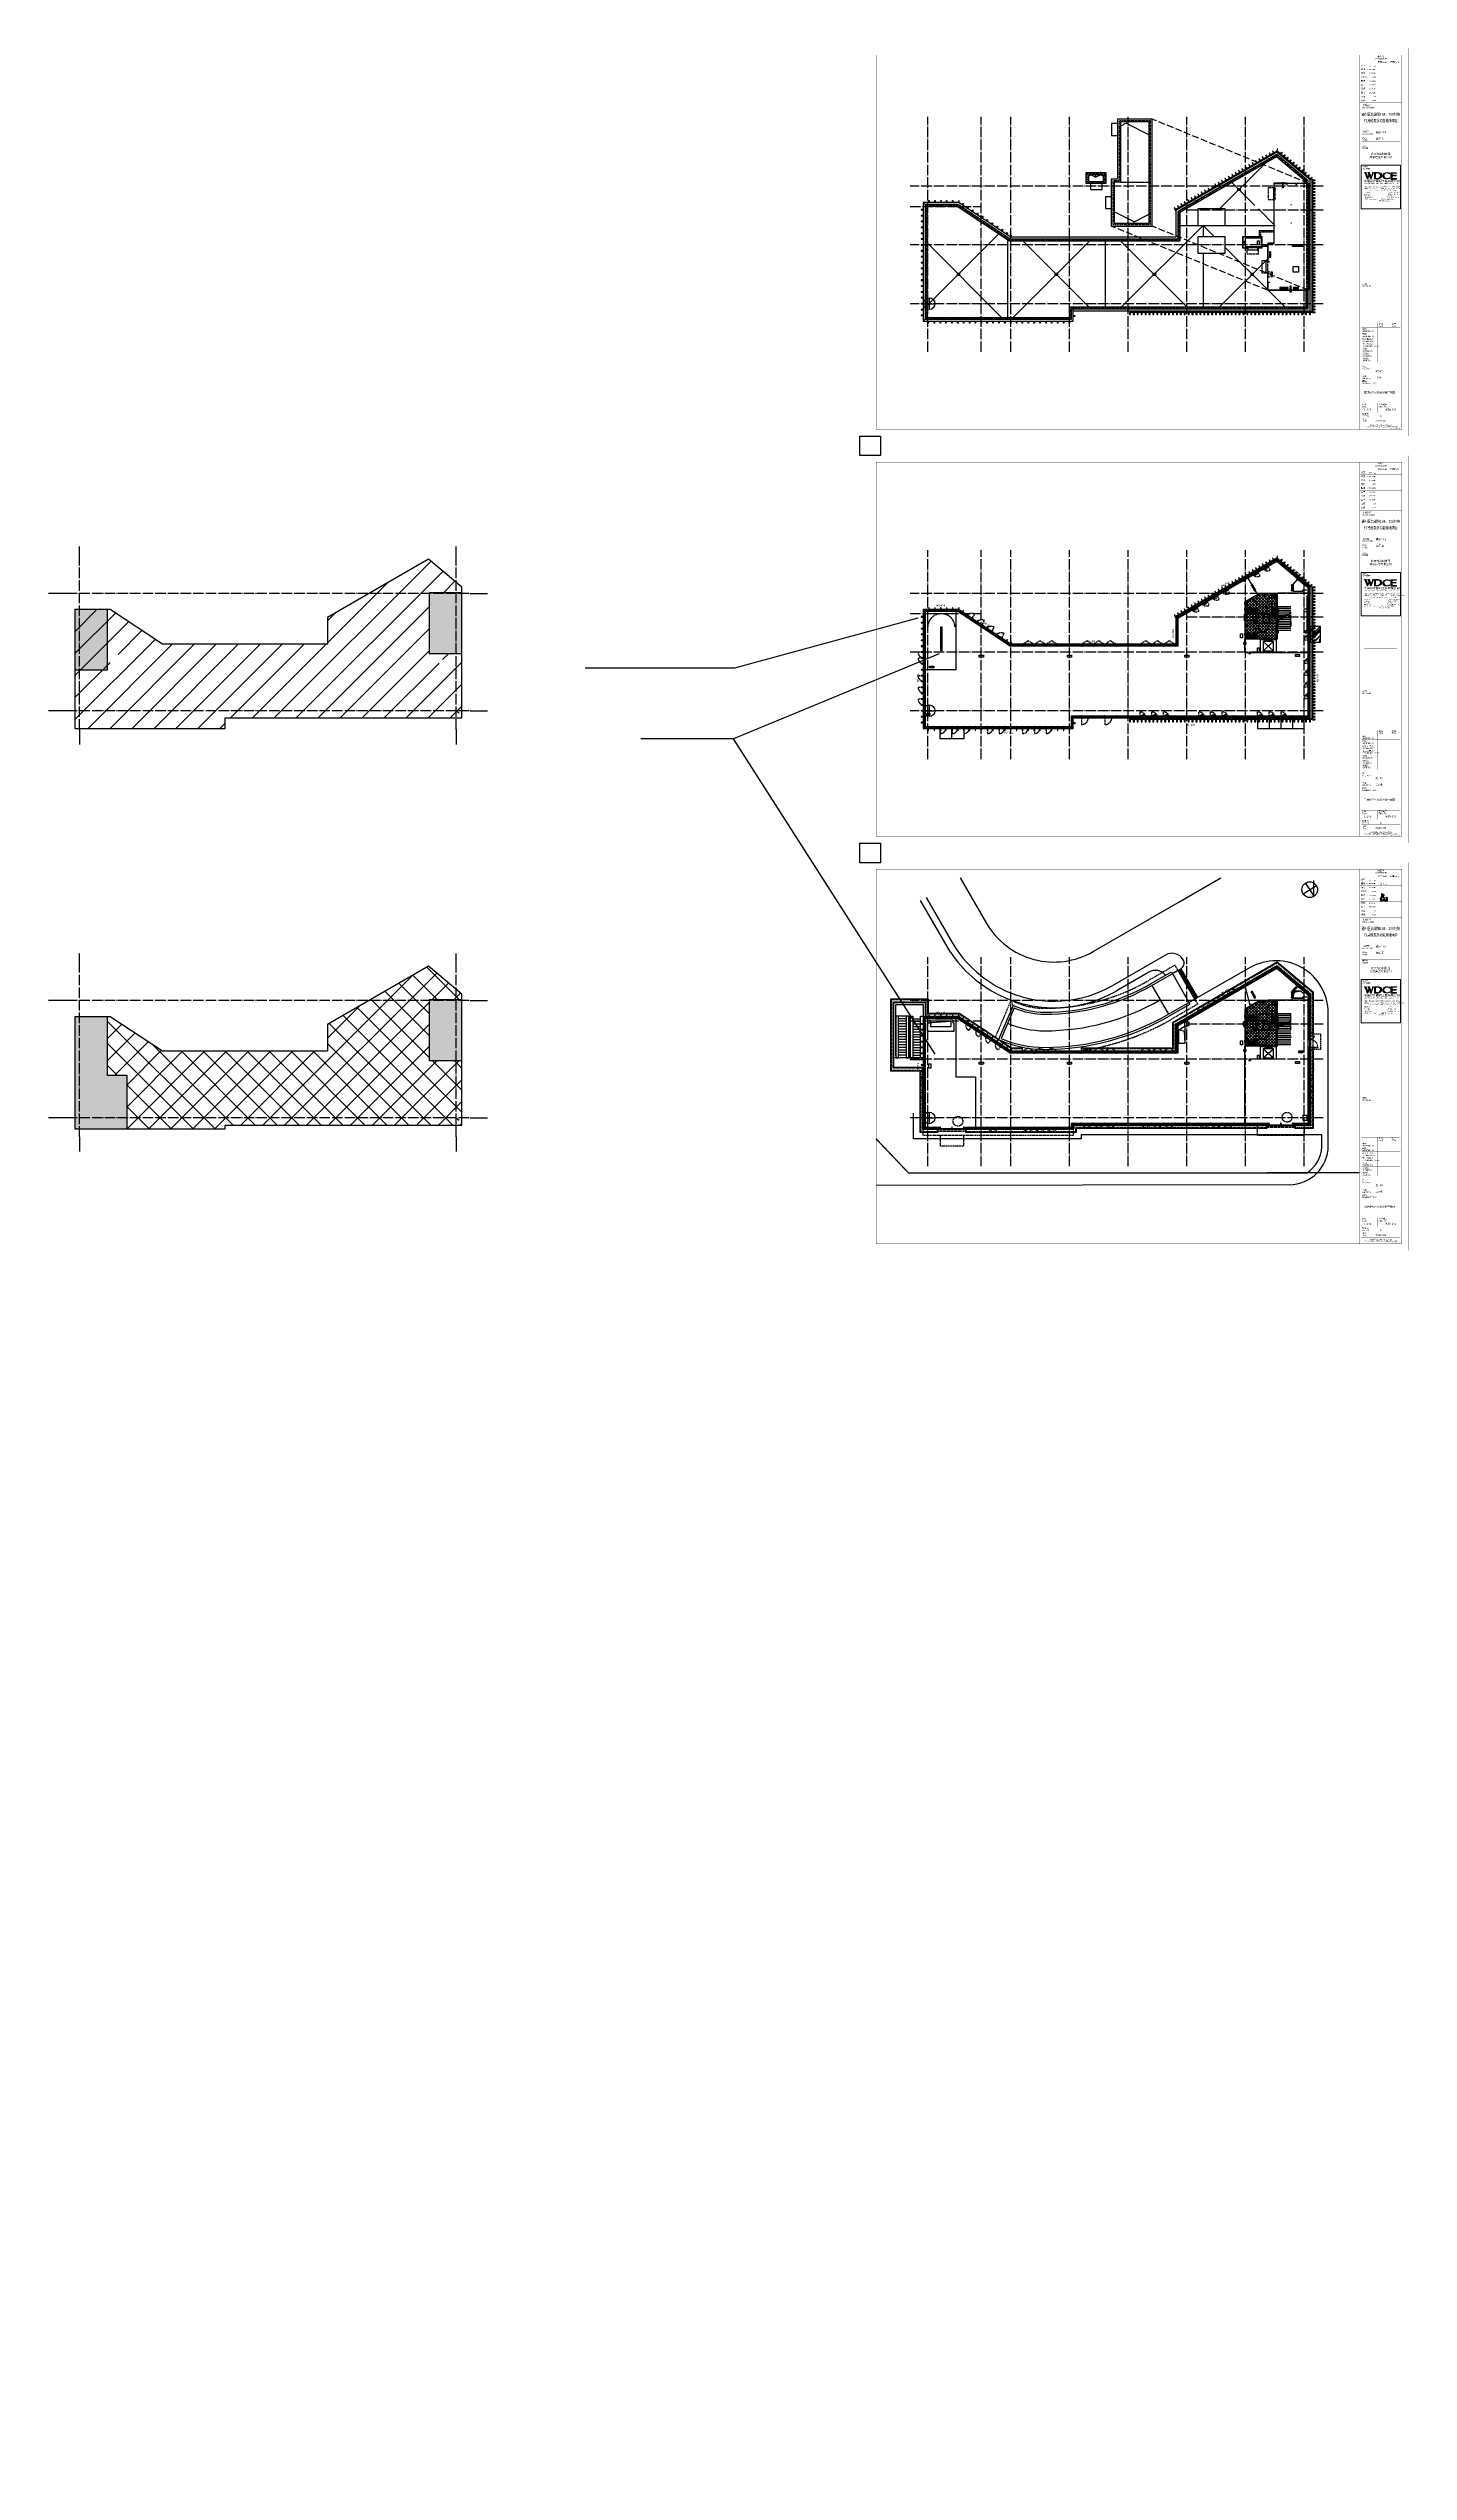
# Model space of a CAD drawing. Extents: x -415214 to 475089, y -207485 to 163917.
# Drawn here: x -134956 to 73468, y -207485 to 163917 of the extents above; entities that cross this region are included whole.
import ezdxf
from ezdxf.enums import TextEntityAlignment as Align

# ---------------------------------------------------------------- set-up
doc = ezdxf.new("R2010")
doc.units = 0
doc.header["$LTSCALE"] = 800
for name, pattern in [('104 13#平面_t3$0$109 3#平面$0$DASH', [0.35, 0.25, -0.1]), ('104 13#平面_t3$0$ACAD_ISO04W100', [30, 24, -3, 0, -3]), ('104 13#平面_t3$0$ACAD_ISO05W100', [34, 24, -3, 0.5, -3, 0.5, -3]), ('104 13#平面_t3$0$DASH', [0.35, 0.25, -0.1]), ('104 13#平面_t3$0$DOTE', [2.42, 2, -0.2, 0.02, -0.2]), ('13#楼幕墙$0$DASH', [0.35, 0.25, -0.1])]:
    doc.linetypes.add(name, pattern=pattern)
doc.layers.get('0').update_dxf_attribs({"linetype": 'CONTINUOUS'})
doc.layers.get('Defpoints').update_dxf_attribs({"linetype": 'CONTINUOUS'})
for name, color, linetype in [('00-图签签名_10', 10, 'CONTINUOUS'), ('104 13#平面_t3$0$00-基础条件', 4, 'CONTINUOUS'), ('104 13#平面_t3$0$01-标注_符号', 200, 'CONTINUOUS'), ('104 13#平面_t3$0$01-标注_轴线坐标', 132, 'CONTINUOUS'), ('104 13#平面_t3$0$02-TEXT_标注', 130, 'CONTINUOUS'), ('104 13#平面_t3$0$05-填充_天正', 26, 'CONTINUOUS'), ('104 13#平面_t3$0$A-C_玻璃幕墙', 140, 'CONTINUOUS'), ('104 13#平面_t3$0$A-E_电梯', 171, 'CONTINUOUS'), ('104 13#平面_t3$0$A-I_卫-洁具', 241, 'CONTINUOUS'), ('104 13#平面_t3$0$A-O_分水线', 127, 'CONTINUOUS'), ('104 13#平面_t3$0$A-O_屋面', 201, 'CONTINUOUS'), ('104 13#平面_t3$0$A-O_散水', 134, 'CONTINUOUS'), ('104 13#平面_t3$0$A-SUR_保温', 222, 'CONTINUOUS'), ('104 13#平面_t3$0$A-TECH_暖通', 6, 'CONTINUOUS'), ('104 13#平面_t3$0$A-TECH_电气', 240, 'CONTINUOUS'), ('104 13#平面_t3$0$A-TECH_结构', 21, 'CONTINUOUS'), ('104 13#平面_t3$0$A_AXIS-轴线', 36, '104 13#平面_t3$0$DOTE'), ('104 13#平面_t3$0$A_STR-砌块墙', 121, 'CONTINUOUS'), ('104 13#平面_t3$0$EH_玻璃', 156, 'CONTINUOUS'), ('104 13#平面_t3$0$EH_石材', 116, 'CONTINUOUS'), ('104 13#平面_t3$0$M-场地 车库入口', 41, 'CONTINUOUS'), ('104 13#平面_t3$0$M-用地 红线', 20, '104 13#平面_t3$0$ACAD_ISO04W100'), ('104 13#平面_t3$0$M-绿化 首层轮廓', 197, 'CONTINUOUS'), ('104 13#平面_t3$0$M-道路 边线', 151, 'CONTINUOUS'), ('104 13#平面_t3$0$s-colu', 40, 'CONTINUOUS'), ('104 13#平面_t3$0$X-104 13#平面$0$A-TECH_结构', 21, 'CONTINUOUS'), ('104 13#平面_t3$0$图例', 7, 'CONTINUOUS'), ('13#楼幕墙$0$A-C_幕墙龙骨', 133, 'CONTINUOUS'), ('13#楼幕墙$0$A-C_玻璃幕墙', 140, 'CONTINUOUS'), ('13#楼幕墙$0$A-C_窗', 140, 'CONTINUOUS'), ('13#楼幕墙$0$A-TECH_结构', 21, 'CONTINUOUS'), ('13#楼幕墙$0$A-金属背板', 30, 'CONTINUOUS'), ('13#楼幕墙$0$D-铝板', 181, 'CONTINUOUS'), ('13#楼幕墙$0$DOOR_FIRE', 220, 'CONTINUOUS'), ('H-电子签名', 7, 'CONTINUOUS'), ('SHEET_TEXT', 7, 'CONTINUOUS'), ('建筑签名', 7, 'CONTINUOUS'), ('电子签名', 5, 'CONTINUOUS')]:
    doc.layers.add(name, color=color, linetype=linetype)
doc.layers.add('104 13#平面_t3$0$000套内', color=226, linetype='CONTINUOUS', lineweight=30, plot=False)
for name, color, linetype, plot in [('104 13#平面_t3$0$04-不打印_辅助线', 165, 'CONTINUOUS', False), ('104 13#平面_t3$0$04-不打印_面积', 5, 'CONTINUOUS', False), ('104 13#平面_t3$0$DIM_MODI', 6, 'CONTINUOUS', False), ('13#楼幕墙$0$04-不打印_辅助线', 165, 'CONTINUOUS', False)]:
    doc.layers.add(name, color=color, linetype=linetype, plot=plot)
doc.layers.add('TK_TEXT', color=7, linetype='CONTINUOUS', lineweight=18)
doc.styles.add('104 13#平面_t3$0$_TCH_AXIS', font='STXIHEI.TTF', dxfattribs={"width": 0.75})
doc.styles.add('104 13#平面_t3$0$Standard', font='ros1.shx', dxfattribs={"width": 0.75, "bigfont": 'jd.shx'})
doc.styles.add('华文细黑', font='STXIHEI.TTF', dxfattribs={"height": 10})
doc.styles.add('图签信息$0$hwxh', font='STXIHEI.TTF')
doc.styles.add('图签信息$0$华文细黑', font='STXIHEI.TTF', dxfattribs={"height": 10})
pattern_1 = [(45, (0, 0), (-224.5064, 224.5064), []), (135, (0, 0), (-224.5064, -224.5064), [])]
pattern_2 = [(45, (41410, 5700), (-70160, 70160), [])]

# ---------------------------------------------------------------- blocks, each defined once
blk = doc.blocks.new('灭火器箱')
blk.add_lwpolyline([(0, 0), (788, 0), (788, -344), (0, -344)], close=True)
blk = doc.blocks.new('图签信息$0$WDCE Copyright200X')
at = {"const_width": 0.016}
blk.add_lwpolyline([(-10.6, 1.3, 1), (-11.4, 1.3, 1)], format="xyb", close=True, dxfattribs=at)
at = {"style": '图签信息$0$华文细黑'}
for s, p in [('WDCE ', (-11.5, 0.5)), ('     Copyright ', (-3.5, 0.5))]:
    blk.add_text(s, height=1, dxfattribs=at).set_placement(p, align=Align.BOTTOM_RIGHT)
blk.add_text('c', height=0.6, dxfattribs=at).set_placement((-11, 1.3), align=Align.MIDDLE_CENTER)
blk.add_attdef('200X', text='', height=1, dxfattribs=at).set_placement((-0.5, 0.5), align=Align.BOTTOM_RIGHT)
blk = doc.blocks.new('图签信息$0$logo2')
h = blk.add_hatch(color=7)
h.paths.add_polyline_path([(19, -7.4), (15.8, -7.4), (15.8, -4), (19, -4), (19, -4.2), (16.5, -4.2), (16.5, -5.4), (18.8, -5.4), (18.8, -5.7), (16.5, -5.7), (16.5, -7.1), (19, -7.1)])
edge = h.paths.add_edge_path()
edge.add_spline(control_points=[(15.3, -4.2), (15.3, -4.2), (15.1, -4.6), (15.1, -4.6), (15.1, -4.6), (14.6, -4.1), (13.7, -4.1), (13, -4.1), (12.1, -4.5), (12.1, -5.6), (12.1, -6.5), (12.8, -7.2), (13.7, -7.2), (14.7, -7.2), (15.2, -6.7), (15.2, -6.7), (15.2, -6.7), (15.2, -7.1), (15.2, -7.1), (13.6, -7.7), (11.4, -7.3), (11.4, -5.6), (11.4, -3.7), (14.2, -3.7), (15.3, -4.2)], knot_values=[0, 0, 0, 0, 1, 1, 1, 2, 2, 2, 3, 3, 3, 4, 4, 4, 5, 5, 5, 6, 6, 6, 7, 7, 7, 8, 8, 8, 8], degree=3, periodic=0)
edge = h.paths.add_edge_path(flags=16)
edge.add_spline(control_points=[(10.2, -5.6), (10.2, -5.2), (10.1, -4.8), (9.9, -4.6), (9.6, -4.3), (9.2, -4.1), (8.7, -4.1), (8.7, -4.1), (7.6, -4.1), (7.6, -4.1), (7.6, -4.1), (7.6, -7.1), (7.6, -7.1), (7.6, -7.1), (8.7, -7.1), (8.7, -7.1), (9.1, -7.1), (9.5, -6.9), (9.8, -6.6), (10.1, -6.3), (10.2, -6), (10.2, -5.6)], knot_values=[0, 0, 0, 0, 1, 1, 1, 2, 2, 2, 3, 3, 3, 4, 4, 4, 5, 5, 5, 6, 6, 6, 7, 7, 7, 7], degree=3, periodic=0)
edge = h.paths.add_edge_path()
edge.add_spline(control_points=[(10.9, -5.5), (10.9, -6), (10.7, -6.4), (10.3, -6.7), (9.9, -7.1), (9.4, -7.3), (8.8, -7.3), (8.8, -7.3), (7, -7.3), (7, -7.3), (7, -7.3), (7, -3.9), (7, -3.9), (7, -3.9), (9.1, -3.9), (9.1, -3.9), (9.6, -3.9), (10, -4.1), (10.4, -4.3), (10.7, -4.6), (10.9, -5), (10.9, -5.5)], knot_values=[0, 0, 0, 0, 1, 1, 1, 2, 2, 2, 3, 3, 3, 4, 4, 4, 5, 5, 5, 6, 6, 6, 7, 7, 7, 7], degree=3, periodic=0)
at = {"lineweight": 0}
blk.add_lwpolyline([(19, -7.4), (15.8, -7.4), (15.8, -4), (19, -4), (19, -4.2), (16.5, -4.2), (16.5, -5.4), (18.8, -5.4), (18.8, -5.7), (16.5, -5.7), (16.5, -7.1), (19, -7.1), (19, -7.4)], dxfattribs=at)
for points, knots in [([(10.9, -5.5), (10.9, -6), (10.7, -6.4), (10.3, -6.7), (9.9, -7.1), (9.4, -7.3), (8.8, -7.3), (8.8, -7.3), (7, -7.3), (7, -7.3), (7, -7.3), (7, -3.9), (7, -3.9), (7, -3.9), (9.1, -3.9), (9.1, -3.9), (9.6, -3.9), (10, -4.1), (10.4, -4.3), (10.7, -4.6), (10.9, -5), (10.9, -5.5)], [0, 0, 0, 0, 1, 1, 1, 2, 2, 2, 3, 3, 3, 4, 4, 4, 5, 5, 5, 6, 6, 6, 7, 7, 7, 7]), ([(10.2, -5.6), (10.2, -5.2), (10.1, -4.8), (9.9, -4.6), (9.6, -4.3), (9.2, -4.1), (8.7, -4.1), (8.7, -4.1), (7.6, -4.1), (7.6, -4.1), (7.6, -4.1), (7.6, -7.1), (7.6, -7.1), (7.6, -7.1), (8.7, -7.1), (8.7, -7.1), (9.1, -7.1), (9.5, -6.9), (9.8, -6.6), (10.1, -6.3), (10.2, -6), (10.2, -5.6)], [0, 0, 0, 0, 1, 1, 1, 2, 2, 2, 3, 3, 3, 4, 4, 4, 5, 5, 5, 6, 6, 6, 7, 7, 7, 7]), ([(15.3, -4.2), (15.3, -4.2), (15.1, -4.6), (15.1, -4.6), (15.1, -4.6), (14.6, -4.1), (13.7, -4.1), (13, -4.1), (12.1, -4.5), (12.1, -5.6), (12.1, -6.5), (12.8, -7.2), (13.7, -7.2), (14.7, -7.2), (15.2, -6.7), (15.2, -6.7), (15.2, -6.7), (15.2, -7.1), (15.2, -7.1), (13.6, -7.7), (11.4, -7.3), (11.4, -5.6), (11.4, -3.7), (14.2, -3.7), (15.3, -4.2)], [0, 0, 0, 0, 1, 1, 1, 2, 2, 2, 3, 3, 3, 4, 4, 4, 5, 5, 5, 6, 6, 6, 7, 7, 7, 8, 8, 8, 8])]:
    blk.add_open_spline(points, degree=3, knots=knots, dxfattribs=at)
blk = doc.blocks.new('图签信息$0$logo1')
h = blk.add_hatch(color=8)
edge = h.paths.add_edge_path()
edge.add_spline(control_points=[(3.9, -5.2), (3.6, -5.9), (3.4, -6.6), (3.4, -6.6), (3.4, -6.6), (2.5, -3.9), (2.5, -3.9), (2.5, -3.9), (1.8, -3.9), (1.7, -3.9), (2, -4.4), (3, -7.3), (3, -7.3), (3, -7.3), (3.4, -7.3), (3.4, -7.3), (3.4, -7.3), (4, -5.7), (4, -5.7), (4, -5.7), (3.9, -5.2), (3.9, -5.2)], knot_values=[0, 0, 0, 0, 1, 1, 1, 2, 2, 2, 3, 3, 3, 4, 4, 4, 5, 5, 5, 6, 6, 6, 7, 7, 7, 7], degree=3, periodic=0)
h = blk.add_hatch(color=7)
edge = h.paths.add_edge_path()
edge.add_spline(control_points=[(6, -3.9), (6.1, -4.1), (5.2, -6.6), (5.2, -6.6), (5.2, -6.6), (4.3, -3.9), (4.3, -3.9), (4.3, -3.9), (3.6, -3.9), (3.5, -3.9), (3.8, -4.4), (4.8, -7.3), (4.8, -7.3), (4.8, -7.3), (5.2, -7.3), (5.2, -7.3), (5.2, -7.3), (6.3, -4.3), (6.3, -4.3), (6.3, -4.3), (6.5, -3.9), (6.5, -3.9), (6.5, -3.9), (6.2, -3.9), (6, -3.9)], knot_values=[0, 0, 0, 0, 1, 1, 1, 2, 2, 2, 3, 3, 3, 4, 4, 4, 5, 5, 5, 6, 6, 6, 7, 7, 7, 8, 8, 8, 8], degree=3, periodic=0)
at = {"color": 8, "lineweight": 0}
blk.add_open_spline([(3.9, -5.2), (3.6, -5.9), (3.4, -6.6), (3.4, -6.6), (3.4, -6.6), (2.5, -3.9), (2.5, -3.9), (2.5, -3.9), (1.8, -3.9), (1.7, -3.9), (2, -4.4), (3, -7.3), (3, -7.3), (3, -7.3), (3.4, -7.3), (3.4, -7.3), (3.4, -7.3), (4, -5.7), (4, -5.7), (4, -5.7), (3.9, -5.2), (3.9, -5.2)], degree=3, knots=[0, 0, 0, 0, 1, 1, 1, 2, 2, 2, 3, 3, 3, 4, 4, 4, 5, 5, 5, 6, 6, 6, 7, 7, 7, 7], dxfattribs=at)
at = {"lineweight": 0}
blk.add_open_spline([(6, -3.9), (6.1, -4.1), (5.2, -6.6), (5.2, -6.6), (5.2, -6.6), (4.3, -3.9), (4.3, -3.9), (4.3, -3.9), (3.6, -3.9), (3.5, -3.9), (3.8, -4.4), (4.8, -7.3), (4.8, -7.3), (4.8, -7.3), (5.2, -7.3), (5.2, -7.3), (5.2, -7.3), (6.3, -4.3), (6.3, -4.3), (6.3, -4.3), (6.5, -3.9), (6.5, -3.9), (6.5, -3.9), (6.2, -3.9), (6, -3.9)], degree=3, knots=[0, 0, 0, 0, 1, 1, 1, 2, 2, 2, 3, 3, 3, 4, 4, 4, 5, 5, 5, 6, 6, 6, 7, 7, 7, 8, 8, 8, 8], dxfattribs=at)
blk.add_blockref('图签信息$0$logo2', (0, 0))
blk = doc.blocks.new('图签信息$0$时间-logo')
at = {"layer": 'Defpoints', "lineweight": 0}
blk.add_lwpolyline([(0, -23.5), (-21.2, -23.5), (-21.2, 0), (0, 0), (0, -23.5)], dxfattribs=at)
blk.add_blockref('图签信息$0$logo1', (-21, 0))
at = {"style": '图签信息$0$hwxh'}
for s, height, p in [('华通设计顾问工程有限公司 ', 1.15, (-19.7, -9.1)), ('WALTON DESIGN & CONSULTING ENGINEERING CO., LTD.', 0.5, (-19.5, -10.1)), ('地址:北京市西城区西直门南小街135号西派国际3号楼 100035', 0.5, (-19.5, -11.9)), ('Address: Building No.3 C-Park, No.135 Xizhimen South Street, ', 0.47, (-19.5, -12.8)), ('电话 Tel：                        （8610）83957395 ', 0.5, (-19.6, -14.9)), ('传真 Fax：                      （8610）83957590 ', 0.5, (-19.5, -15.8)), ('资质号 Licence No.：    建筑甲级 A111010265 ', 0.5, (-19.5, -18.5)), ('主页 Web：                      www.WDCE.com ', 0.5, (-19.5, -16.7)), ('邮件 E-mail：                    office@WDCE.com ', 0.5, (-19.5, -17.6)), ('Xicheng District, Beijing 100035, China ', 0.47, (-16.7, -13.7)), ('   规划甲级 101195', 0.5, (-12.6, -19.4))]:
    blk.add_text(s, height=height, dxfattribs=at).set_placement(p)
blk = doc.blocks.new('图签信息')
at = {"const_width": 0.5}
for points in [[(-65, 574), (-65, 500.5), (0, 500.5), (0, 574)], [(-65, 0), (0, 0), (0, 500.5), (-65, 500.5)]]:
    blk.add_lwpolyline(points, close=True, dxfattribs=at)
at = {"const_width": 0.05}
for points in [[(-65, 566.5), (0, 566.5)], [(-65, 560.5), (0, 560.5)], [(-39.1, 566.5), (-39.1, 500.5)], [(-19.1, 566.5), (-19.1, 500.5)], [(-65, 554.5), (0, 554.5)], [(-65, 548.5), (0, 548.5)], [(-65, 542.5), (0, 542.5)], [(-65, 536.5), (0, 536.5)], [(-65, 530.5), (0, 530.5)], [(-65, 524.5), (0, 524.5)], [(-65, 518.5), (0, 518.5)], [(-65, 512.5), (0, 512.5)], [(-65, 512.5), (0, 512.5)], [(-65, 506.5), (0, 506.5)], [(-65, 500.5), (0, 500.5)], [(-62.5, 450.9), (-2.5, 450.9)], [(-62.5, 440.9), (-2.5, 440.9)], [(-2.5, 407.9), (-2.5, 436.1), (-62.5, 436.1), (-62.5, 407.9)], [(-62.5, 407.9), (-2.5, 407.9)], [(-62.5, 404.9), (-62.5, 227.8)], [(-62.5, 404.9), (-2.5, 404.9)], [(-62.5, 227.8), (-2.5, 227.8), (-2.5, 404.9)], [(-57.5, 338.4), (-7.5, 338.4)], [(-57.5, 288.8), (-7.5, 288.8)], [(-62.5, 227.8), (-2.5, 227.8)], [(-57.5, 234.9), (-7.5, 234.9)], [(-62.5, 217.7), (-2.5, 217.7)], [(-62.5, 103.3), (-2.5, 103.3), (-2.5, 163.3), (-62.5, 163.3), (-62.5, 103.3)], [(-62.5, 155.8), (-2.5, 155.8)], [(-37.5, 163.3), (-37.5, 103.3)], [(-20, 163.3), (-20, 103.3)], [(-62.5, 148.3), (-2.5, 148.3)], [(-62.5, 140.8), (-2.5, 140.8)], [(-62.5, 133.3), (-2.5, 133.3)], [(-62.5, 125.8), (-2.5, 125.8)], [(-62.5, 118.3), (-2.5, 118.3)], [(-62.5, 110.8), (-2.5, 110.8)], [(-62.5, 98.5), (-2.5, 98.5), (-2.5, 10), (-62.5, 10), (-62.5, 98.5)], [(-62.5, 83.5), (-2.5, 83.5)], [(-62.5, 76), (-2.5, 76)], [(-62.5, 40), (-2.5, 40)], [(-37.5, 40), (-37.5, 26)], [(-62.5, 26), (-2.5, 26)], [(-62.5, 18), (-2.5, 18)]]:
    blk.add_lwpolyline(points, dxfattribs=at)
at = {"ltscale": 0.001, "xscale": 2.834689937531525, "yscale": 2.834689937531525, "zscale": 2.834689937531525}
blk.add_blockref('图签信息$0$时间-logo', (-2.5, 404.9), dxfattribs=at)
blk.add_blockref('图签信息$0$WDCE Copyright200X', (-2.5, 0)).add_auto_attribs({'200X': '2007'})
at = {"style": '图签信息$0$华文细黑'}
for s, height, p in [('总图', 2.4, (-63, 559.5)), ('签字', 2.4, (-37.2, 564.6)), ('SIGN', 2, (-30.3, 563.9)), ('日期', 2.4, (-17.8, 564.6)), ('DATE', 2, (-11, 563.7)), ('建筑', 2.4, (-63, 553.5)), ('结构', 2.4, (-63, 547.5)), ('给排水', 2.4, (-63, 541.5)), ('景观', 2.4, (-63, 523.5)), ('暖通', 2.4, (-63, 535.5)), ('电气', 2.4, (-63, 529.5)), ('绿色', 2.4, (-63, 505.5)), ('室内', 2.4, (-63, 517.5)), ('方案', 2.4, (-63, 511.5)), ('项目名称', 2.4, (-60.5, 498)), ('PROJECT NAME', 2, (-60.5, 494.1)), ('设计号', 2.4, (-60.5, 457.5)), ('PROJECT NO.', 2, (-60.5, 454)), ('阶段', 2.4, (-60.5, 447.5)), ('委托方', 2, (-60.9, 434.9)), ('CLIENT', 2, (-60.9, 431.9)), ('STAGE', 2, (-60.5, 444)), ('设计方', 2, (-60.5, 403.8)), ('DESIGNER', 2, (-60.5, 400.8)), ('索引', 2.4, (-60.5, 224.1)), ('KEY PLAN', 2, (-60.5, 220.7)), ('审定', 2.4, (-60.7, 154.8)), ('APPROVED BY', 2, (-60.5, 151.4)), ('姓名', 2.4, (-35.5, 162.5)), ('NAME', 2, (-35.5, 159)), ('签字', 2.4, (-15.8, 162.6)), ('SIGN', 2, (-15.5, 159.2)), ('审核', 2.4, (-61, 147.3)), ('设计主持人', 2.4, (-60.7, 139.8)), ('专业负责人', 2.4, (-60.7, 132.3)), ('VERIFIED BY', 2, (-60.5, 143.9)), ('校对', 2.4, (-60.5, 124.8)), ('CHECKED BY', 2, (-60.5, 121.4)), ('设计人', 2.4, (-60.5, 117.3)), ('DESIGN CHIEF', 2, (-60.5, 136.2)), ('DISCIPLINE CHIEF', 2, (-60.5, 129)), ('DESIGN BY', 2, (-60.5, 113.8)), ('SPECIALTY', 2, (-61.2, 94.4)), ('专业', 2.4, (-61.2, 97.9)), ('SUB ITEM', 2, (-60.9, 79.5)), ('子项', 2.4, (-60.9, 82.9)), ('图名', 2.4, (-60.9, 75.4)), ('制图人', 2.4, (-60.6, 109.8)), ('DRAWN BY', 2, (-60.5, 106.5)), ('比例', 2.4, (-61.6, 39.4)), ('DRAWING TITLES', 2, (-60.9, 72)), ('图纸编号', 2.4, (-36.1, 39.3)), ('SCALE', 2, (-61.2, 36)), ('版本号', 2.4, (-61, 25)), ('EDITION', 2, (-61.1, 21.6)), ('日期', 2.4, (-61, 16.7)), ('DATE', 2, (-60.5, 13.3)), ('SHEET NO.', 2, (-36.1, 36))]:
    blk.add_text(s, height=height, dxfattribs=at).set_placement(p, align=Align.TOP_LEFT)
for s, p in [('SITE PLAN', (-40.1, 557.7)), ('ARCHITECTURE', (-40.1, 552.7)), ('VENTILATION', (-40.1, 534.7)), ('STRUCTURE', (-40.1, 546.7)), ('LANDSCAPE', (-40.1, 522.9)), ('ELECTRIC', (-40.1, 528.9)), ('WATER', (-40.1, 540.7)), ('INTERIORS', (-40.1, 516.9)), ('GREEN', (-40.1, 504.9)), ('PLAN', (-40.1, 510.9))]:
    blk.add_text(s, height=1.5, dxfattribs=at).set_placement(p, align=Align.TOP_RIGHT)
for s, height, p in [('COUNTERSIGN', 2, (-32.5, 569.6)), ('会签栏', 2.4, (-32.5, 573))]:
    blk.add_text(s, height=height, dxfattribs=at).set_placement(p, align=Align.TOP_CENTER)
at = {"color": 4, "style": '图签信息$0$华文细黑', "width": 0.75}
for s, p in [('通州区台湖镇104、109地块', (-32.5, 480.8)), ('F3其他类多功能用地项目', (-32.5, 470.9))]:
    blk.add_text(s, height=4.5, dxfattribs=at).set_placement(p, align=Align.CENTER)
at = {"style": '图签信息$0$华文细黑', "oblique": 20}
for s, p in [('尺寸以标注为准不得量取，所有尺寸需在现场校核准确', (-32.5, 4)), ('除特别注明外，所有尺寸是以毫米制', (-32.5, 6.5))]:
    blk.add_text(s, height=1.5, dxfattribs=at).set_placement(p, align=Align.MIDDLE_CENTER)
at = {"color": 4, "style": '图签信息$0$华文细黑'}
for s, p in [('2019.03', (-32.5, 11.8)), ('A', (-32.5, 19.4))]:
    blk.add_text(s, height=3, dxfattribs=at).set_placement(p, align=Align.CENTER)
at = {"color": 4, "ltscale": 0.001, "char_height": 3, "width": 58.489, "style": '图签信息$0$华文细黑'}
for s, insert, attachment_point in [('通17-03', (-40.1, 455.5), 4), ('施工图', (-40.1, 445.5), 4), ('北京光谷科技园\\P开发建设有限公司', (-32.9, 419.7), 5)]:
    blk.add_mtext(s, dxfattribs=dict(at, insert=insert, attachment_point=attachment_point))
blk = doc.blocks.new('图签-A1')
at = {"color": 2}
blk.add_blockref('图签信息', (0, 0), dxfattribs=at)
blk = doc.blocks.new('图框-A1')
for points, const_width in [([(0, 0), (841, 0), (841, 594), (0, 594)], 0.05), ([(766, 584), (25, 584), (25, 10), (766, 10)], 0.5)]:
    blk.add_lwpolyline(points, close=True, dxfattribs=dict(const_width=const_width))
at = {"const_width": 0.05}
for points in [[(420.5, 594), (420.5, 592)], [(0, 297), (2, 297)], [(841, 297), (839, 297)], [(420.5, 0), (420.5, 2)]]:
    blk.add_lwpolyline(points, dxfattribs=at)
blk = doc.blocks.new('104 13#平面_t3$0$ewary')
at = {"layer": '104 13#平面_t3$0$01-标注_符号', "const_width": 200}
blk.add_lwpolyline([(0, 0), (-1012, 644)], dxfattribs=at)
at = {"layer": '104 13#平面_t3$0$01-标注_符号'}
for points in [[(-1012, 644), (1012, -644)], [(-644, -1012), (644, 1012)]]:
    blk.add_lwpolyline(points, dxfattribs=at)
blk.add_circle((0, 0), 1200, dxfattribs=at)
blk = doc.blocks.new('104 13#平面_t3$0$轴网')
at = {"layer": '104 13#平面_t3$0$A_AXIS-轴线', "linetype": '104 13#平面_t3$0$DOTE'}
for p, q in [((-200, -7401), (-200, 24620)), ((8000, -7401), (8000, 24620)), ((12500, -7401), (12500, 24620)), ((21500, -7401), (21500, 24620)), ((30500, -7401), (30500, 24620)), ((39500, -7401), (39500, 24620)), ((48500, -7401), (48500, 24620)), ((57500, -7401), (57500, 24620)), ((60408, 18000), (-2925, 18000)), ((60408, 9000), (-2925, 9000)), ((60408, 0), (-2925, 0))]:
    blk.add_line(p, q, dxfattribs=at)
blk = doc.blocks.new('104 13#平面_t3$0$zzzzx')
at = {"layer": '104 13#平面_t3$0$A_AXIS-轴线', "linetype": '104 13#平面_t3$0$DOTE'}
for p, q in [((-200, -7401), (-200, 28620)), ((8000, -7401), (8000, 28620)), ((12500, -7401), (12500, 28620)), ((21500, -7401), (21500, 28620)), ((30500, -7401), (30500, 28620)), ((39500, -7401), (39500, 28620)), ((48500, -7401), (48500, 28620)), ((57500, -7401), (57500, 28620)), ((60408, 18000), (-2925, 18000)), ((60408, 9000), (-2925, 9000)), ((60408, 0), (-2925, 0))]:
    blk.add_line(p, q, dxfattribs=at)
blk = doc.blocks.new('104 13#平面_t3$0$A-toilet-F2$0$A-toilet-F3$0$$plan$00000388')
for p, q in [((-212, 108), (-212, -108)), ((-202, -210), (-202, 210)), ((0, -221), (0, 221))]:
    blk.add_line(p, q)
blk.add_lwpolyline([(-202, -210), (-152, -221), (-102, -226), (-50, -226), (0, -221)])
for centre, radius, start, end in [((-595, 0), 129, 159.54761, 200.45239), ((-562, -12), 164, 107.24774, 159.54761), ((-580, 0), 129, 136.85426, 223.14574), ((-556, -23), 163, 104.77857, 136.85426), ((-71, -1597), 1823, 91.22237, 107.24774), ((-443, -448), 602, 67.37374, 104.77857), ((-76, -236), 463, 97.73995, 105.82198), ((-76, -236), 463, 80.53768, 97.73995), ((-562, 12), 164, 200.45239, 252.75226), ((-556, 23), 163, 223.14574, 255.22143), ((-71, 1597), 1823, 252.75226, 268.77763), ((-443, 448), 602, 255.22143, 292.62626)]:
    blk.add_arc(centre, radius, start, end)
blk = doc.blocks.new('104 13#平面_t3$0$33')
at = {"layer": '104 13#平面_t3$0$04-不打印_辅助线'}
blk.add_lwpolyline([(-450, 1400), (450, 1400), (450, 0), (-450, 0)], close=True, dxfattribs=at)
at = {"rotation": 270}
blk.add_blockref('104 13#平面_t3$0$A-toilet-F2$0$A-toilet-F3$0$$plan$00000388', (0, 0), dxfattribs=at)
blk = doc.blocks.new('104 13#平面_t3$0$残疾人扶手1')
for p, q in [((-700, -10), (-700, 0)), ((0, -10), (0, 0)), ((-750, -10), (-750, 0)), ((-750, -10), (-700, -10)), ((-740, -65), (-740, -10)), ((-710, -65), (-710, -10)), ((-55, -50), (-695, -50)), ((-55, -80), (-695, -80)), ((-50, -10), (-50, 0)), ((0, -10), (-50, -10)), ((-40, -35), (-40, -10)), ((-10, -35), (-10, -10))]:
    blk.add_line(p, q)
for centre, radius, start, end in [((-725, -65), 15, 180, 0), ((-695, -35), 45, 244.47122, 270), ((-695, -35), 15, 180, 270), ((-55, -35), 15, 270, 0), ((-55, -35), 45, 270, 0)]:
    blk.add_arc(centre, radius, start, end)
blk = doc.blocks.new('104 13#平面_t3$0$残疾人扶手2')
for p, q in [((-10, -50), (-10, 0)), ((-10, 0), (0, 0)), ((-650, -10), (-10, -10)), ((-650, -40), (-10, -40)), ((-10, -50), (0, -50))]:
    blk.add_line(p, q)
for centre, radius, start, end in [((-400, -25, 0), 25, 36.86993, 143.13007), ((-650, -25), 15, 90, 270), ((-400, -25, 0), 25, 216.86987, 323.13013)]:
    blk.add_arc(centre, radius, start, end)
blk = doc.blocks.new('104 13#平面_t3$0$jhat')
for p, q in [((-395, -250), (-395, 250)), ((-395, 250), (-45, 250)), ((-220, 32), (-220, 5)), ((-125, 8), (12, 14)), ((-125, 8), (-125, -8)), ((-45, 250), (-45, 12)), ((12, 14), (12, -14)), ((-45, -250), (-395, -250)), ((-225, 0), (-254, 0)), ((-220, -5), (-220, -33)), ((-187, 0), (-215, 0)), ((-125, -8), (12, -14)), ((-45, -12), (-45, -250))]:
    blk.add_line(p, q)
at = {"color": 8}
blk.add_lwpolyline([(-70, -11), (-70, -225), (-370, -225), (-370, 225), (-70, 225), (-70, 11)], dxfattribs=at)
at = {"ltscale": 1000, "const_width": 0.84}
blk.add_lwpolyline([(-220, 0, 1), (-220, 0, 1)], format="xyb", close=True, dxfattribs=at)
for points in [[(7, 81), (30, 81), (30, 51), (7, 51)], [(12, -21), (30, -21), (30, 21), (12, 21)], [(7, -81), (30, -81), (30, -51), (7, -51)]]:
    blk.add_lwpolyline(points, close=True)
blk.add_circle((-220, 0), 25.2)
at = {"layer": '104 13#平面_t3$0$04-不打印_辅助线'}
blk.add_lwpolyline([(100, -350), (100, 350), (-500, 350), (-500, -350)], close=True, dxfattribs=at)
blk = doc.blocks.new('104 13#平面_t3$0$A-toilet-F2$0$A-toilet-F3$0$xb')
for p, q in [((-229, 152), (-229, 0)), ((-229, 0), (229, 0)), ((178, 203), (-178, 203)), ((229, 0), (229, 152))]:
    blk.add_line(p, q)
for centre, radius, start, end in [((-178, 152), 50.8, 90, 180), ((-6, 210), 172, 106.60688, 182.1211), ((-6, 210), 146, 87.8789, 182.1211), ((0, 343), 63.5, 1.07073, 178.92927), ((0, 203), 38.1, 0, 180), ((6, 210), 146, 357.8789, 92.1211), ((6, 210), 172, 357.8789, 73.39312), ((178, 152), 50.8, 0, 90)]:
    blk.add_arc(centre, radius, start, end)
blk = doc.blocks.new('104 13#平面_t3$0$104-8910 核心筒$0$fraehtj')
for p, q in [((-535, 315), (-10, 315)), ((-535, 285), (-260, 285)), ((-260, -285), (-260, 285)), ((-240, -285), (-240, 285)), ((-240, 285), (-10, 285)), ((-10, 275), (-10, 325)), ((-10, 325), (0, 325)), ((-10, 275), (0, 275)), ((-535, -285), (-260, -285)), ((-535, -315), (-10, -315)), ((-240, -285), (-10, -285)), ((-10, -325), (-10, -275)), ((-10, -275), (0, -275)), ((-10, -325), (0, -325))]:
    blk.add_line(p, q)
for centre, radius, start, end in [((-535, 300), 15, 90, 270), ((-250, 285), 10, 360, 180), ((-535, -300), 15, 90, 270), ((-250, -285), 10, 180, 0)]:
    blk.add_arc(centre, radius, start, end)
blk = doc.blocks.new('104 13#平面_t3$0$2400x2100')
for p, q in [((400, 200), (2000, 1600)), ((400, 1600), (2000, 200)), ((650, 1850), (650, 1700)), ((1750, 1850), (650, 1850)), ((650, 1700), (1750, 1700)), ((1750, 1700), (1750, 1850))]:
    blk.add_line(p, q)
at = {"color": 0}
for p, q in [((600, 58), (600, 34)), ((1160, 58), (600, 58)), ((1160, 34), (600, 34)), ((1160, 58), (1160, 34)), ((1800, 58), (1240, 58)), ((1240, 58), (1240, 34)), ((1800, 34), (1240, 34)), ((1800, 58), (1800, 34))]:
    blk.add_line(p, q, dxfattribs=at)
blk.add_lwpolyline([(400, 1600), (400, 200), (2000, 200), (2000, 1600), (400, 1600)], close=True)
at = {"layer": '104 13#平面_t3$0$04-不打印_辅助线'}
blk.add_lwpolyline([(0, 0), (0, 1950), (2400, 1950), (2400, 0), (0, 0)], close=True, dxfattribs=at)
blk = doc.blocks.new('104 13#平面_t3$0$hgfasg')
at = {"layer": '104 13#平面_t3$0$04-不打印_辅助线'}
blk.add_lwpolyline([(-450, 1400), (450, 1400), (450, 0), (-450, 0)], close=True, dxfattribs=at)
blk = doc.blocks.new('13#楼幕墙$0$A$C2B4E24BF')
at = {"linetype": '13#楼幕墙$0$DASH'}
for points in [[(5, 50), (5, 920)], [(5, 300), (460, 557), (875, 300)]]:
    blk.add_lwpolyline(points, dxfattribs=at)
blk.add_lwpolyline([(5, 0), (875, 0), (875, 300), (5, 300)], close=True)
blk.add_arc((5, 50), 870, 0, 90, dxfattribs=at)
blk = doc.blocks.new('13#楼幕墙$0$A$C1D2C5D5E')
at = {"layer": '13#楼幕墙$0$04-不打印_辅助线'}
for points in [[(-893, 0), (893, 0)], [(-200, -400), (-200, 400)], [(0, 893), (0, -893)]]:
    blk.add_lwpolyline(points, dxfattribs=at)
blk.add_circle((0, 0), 893, dxfattribs=at)
blk = doc.blocks.new('*U210')
h = blk.add_hatch()
h.set_pattern_fill('ANSI31', color=256, scale=50)
h.set_pattern_definition([(45, (-55312.376, 120006.8), (-56.1266, 56.1266), [])])
h.paths.add_polyline_path([(-840, 100), (0, 100), (0, 200), (-840, 200)])
for points in [[(-840, 0), (0, 0), (0, 300), (-840, 300)], [(-840, 100), (0, 100), (0, 200), (-840, 200)]]:
    blk.add_lwpolyline(points, close=True)
blk = doc.blocks.new('13#楼幕墙$0$A$C62EA228A')
at = {"linetype": '13#楼幕墙$0$DASH'}
blk.add_lwpolyline([(10, -300), (-860, -797), (-1730, -300)], dxfattribs=at)
at = {"layer": '13#楼幕墙$0$A-C_玻璃幕墙', "color": 1}
blk.add_lwpolyline([(-889, -674, 0, 25, 0), (-792, -580, 0, 0, 0), (-890, -456, 25, 0, 0), (-786, -374, 0, 0, 0)], format="xyseb", dxfattribs=at)
blk = doc.blocks.new('13#楼幕墙$0$A$C2CD63A88')
at = {"linetype": '13#楼幕墙$0$DASH'}
blk.add_lwpolyline([(-10, 720), (-10, -120)], dxfattribs=at)
blk.add_arc((-10, 720), 840, 270.00003, 359.99997, dxfattribs=at)
blk = doc.blocks.new('*U219')
h = blk.add_hatch()
h.set_pattern_fill('ANSI31', color=256, scale=50)
h.set_pattern_definition([(45, (-56212.376, 120006.8), (-56.1266, 56.1266), [])])
h.paths.add_polyline_path([(-1740, 100), (0, 100), (0, 200), (-1740, 200)])
for points in [[(-1740, 0), (0, 0), (0, 300), (-1740, 300)], [(-1740, 100), (0, 100), (0, 200), (-1740, 200)]]:
    blk.add_lwpolyline(points, close=True)
blk = doc.blocks.new('*U213')
for points in [[(150, 150), (150, 200), (0, 200), (0, 0), (150, 0)], [(150, 0), (200, 0), (200, 150), (150, 150)]]:
    blk.add_lwpolyline(points)
blk = doc.blocks.new('*U212')
for points in [[(150, 150), (150, 200), (0, 200), (0, 0), (150, 0)], [(150, 0), (200, 0), (200, 150), (150, 150)]]:
    blk.add_lwpolyline(points)
blk = doc.blocks.new('*U220')
h = blk.add_hatch()
h.set_pattern_fill('ANSI31', color=256, scale=50)
h.set_pattern_definition([(45, (-55912.376, 120006.8), (-56.1266, 56.1266), [])])
h.paths.add_polyline_path([(-1440, 100), (0, 100), (0, 200), (-1440, 200)])
for points in [[(-1440, 0), (0, 0), (0, 300), (-1440, 300)], [(-1440, 100), (0, 100), (0, 200), (-1440, 200)]]:
    blk.add_lwpolyline(points, close=True)
blk = doc.blocks.new('*U221')
h = blk.add_hatch()
h.set_pattern_fill('ANSI31', color=256, scale=50)
h.set_pattern_definition([(45, (-55769.01, 120006.8), (-56.1266, 56.1266), [])])
h.paths.add_polyline_path([(-1297, 100), (0, 100), (0, 200), (-1297, 200)])
for points in [[(-1297, 0), (0, 0), (0, 300), (-1297, 300)], [(-1297, 100), (0, 100), (0, 200), (-1297, 200)]]:
    blk.add_lwpolyline(points, close=True)
blk = doc.blocks.new('13#楼幕墙$0$llllei')
for p, q in [((325, 50), (0, 50)), ((0, 50), (0, 0)), ((0, 0), (325, 0)), ((325, 0), (325, 50))]:
    blk.add_line(p, q)
for points in [[(0, 50), (-105, 29)], [(-105, 29), (-105, -21)], [(0, 0), (-105, -21)], [(325, 0), (220, -21)], [(-105, -21), (220, -21)]]:
    blk.add_lwpolyline(points)
blk = doc.blocks.new('13#楼幕墙$0$leileilei')
for p, q in [((120, 325), (0, 325)), ((0, 325), (0, 0)), ((0, 0), (120, 0)), ((120, 325), (120, 0)), ((170, 325), (120, 325)), ((120, 0), (170, 0)), ((170, 0), (170, 325))]:
    blk.add_line(p, q)
blk = doc.blocks.new('13#楼幕墙$0$eeeessew')
blk.add_lwpolyline([(50, 0), (0, 0), (0, 325), (50, 325)], close=True)
blk = doc.blocks.new('13#楼幕墙$0$ccdididi')
blk.add_lwpolyline([(50, 325), (0, 325), (0, 0), (50, 0)], close=True)
blk = doc.blocks.new('13#楼幕墙$0$A$C7A413A1D')
blk.add_lwpolyline([(-70, -300), (-10, -300), (-10, 0), (-70, 0)], close=True)
blk = doc.blocks.new('13#楼幕墙$0$A$C19832372')
blk.add_lwpolyline([(-384, -466), (-334, -498), (-8, 5), (-59, 38)], close=True)
blk = doc.blocks.new('*U191')
at = {"layer": '13#楼幕墙$0$A-C_幕墙龙骨', "rotation": 32.87626175215657}
blk.add_blockref('13#楼幕墙$0$A$C19832372', (40, 300), dxfattribs=at)
blk = doc.blocks.new('*U192')
at = {"layer": '13#楼幕墙$0$A-C_幕墙龙骨', "color": 0, "linetype": 'ByBlock', "lineweight": -2, "transparency": 16777216}
for p in [(0, 0), (900, 0), (1800, 0), (2700, 0), (3600, 0)]:
    blk.add_blockref('*U191', p, dxfattribs=at)
blk = doc.blocks.new('*U193')
at = {"layer": '13#楼幕墙$0$A-C_幕墙龙骨', "rotation": 32.87626175215657}
blk.add_blockref('13#楼幕墙$0$A$C19832372', (40, 300), dxfattribs=at)
blk = doc.blocks.new('*U194')
at = {"layer": '13#楼幕墙$0$A-C_幕墙龙骨', "color": 0, "linetype": 'ByBlock', "lineweight": -2, "transparency": 16777216}
for p in [(0, 0), (900, 0), (1800, 0), (2700, 0), (3600, 0)]:
    blk.add_blockref('*U193', p, dxfattribs=at)
blk = doc.blocks.new('*U211')
blk.add_lwpolyline([(1740, 0), (0, 0), (0, 150), (1740, 150)], close=True)
blk = doc.blocks.new('*U196')
at = {"layer": '13#楼幕墙$0$A-C_幕墙龙骨', "rotation": 32.87626175215661}
blk.add_blockref('13#楼幕墙$0$A$C19832372', (40, 300), dxfattribs=at)
blk = doc.blocks.new('*U197')
at = {"layer": '13#楼幕墙$0$A-C_幕墙龙骨', "color": 0, "linetype": 'ByBlock', "lineweight": -2, "transparency": 16777216}
for p in [(0, 0), (900, 0), (1800, 0), (2700, 0), (3600, 0), (4500, 0), (5400, 0), (6300, 0), (7200, 0), (8100, 0), (9000, 0), (9900, 0), (10800, 0), (11700, 0), (12600, 0), (13500, 0), (14400, 0), (15300, 0), (16200, 0), (17100, 0), (18000, 0), (18900, 0), (19800, 0), (20700, 0), (21600, 0)]:
    blk.add_blockref('*U196', p, dxfattribs=at)
blk = doc.blocks.new('13#楼幕墙$0$traetawrwe')
blk.add_line((1070, -50), (1070, 250))
at = {"linetype": '13#楼幕墙$0$DASH'}
blk.add_lwpolyline([(0, 0), (0, -1070)], dxfattribs=at)
blk.add_arc((0, 0), 1070, 270.00003, 359.99997, dxfattribs=at)
blk = doc.blocks.new('*U199')
at = {"layer": '13#楼幕墙$0$A-C_幕墙龙骨'}
blk.add_lwpolyline([(30, -150), (-30, -150), (-30, 150), (30, 150)], close=True, dxfattribs=at)
blk = doc.blocks.new('*U200')
at = {"layer": '13#楼幕墙$0$A-C_幕墙龙骨', "color": 0, "linetype": 'ByBlock', "lineweight": -2, "transparency": 16777216}
for p in [(-21600, 0), (-20700, 0), (-19800, 0), (-18900, 0), (-18000, 0), (-17100, 0), (-16200, 0), (-15300, 0), (-14400, 0), (-13500, 0), (-12600, 0), (-11700, 0), (-10800, 0), (-9900, 0), (-9000, 0), (-8100, 0), (-7200, 0), (-6300, 0), (-5400, 0), (-4500, 0), (-3600, 0), (-2700, 0), (-1800, 0), (-900, 0), (0, 0)]:
    blk.add_blockref('*U199', p, dxfattribs=at)
blk = doc.blocks.new('*U201')
at = {"layer": '13#楼幕墙$0$A-C_幕墙龙骨'}
blk.add_lwpolyline([(-150, -30), (150, -30), (150, 30), (-150, 30)], close=True, dxfattribs=at)
blk = doc.blocks.new('*U202')
at = {"layer": '13#楼幕墙$0$A-C_幕墙龙骨', "color": 0, "linetype": 'ByBlock', "lineweight": -2, "transparency": 16777216}
for p in [(0, 16200), (0, 15300), (0, 14400), (0, 13500), (0, 12600), (0, 11700), (0, 10800), (0, 9900), (0, 9000), (0, 8100), (0, 7200), (0, 6300), (0, 5400), (0, 4500), (0, 3600), (0, 2700), (0, 1800), (0, 900), (0, 0)]:
    blk.add_blockref('*U201', p, dxfattribs=at)
blk = doc.blocks.new('*U203')
at = {"layer": '13#楼幕墙$0$A-C_幕墙龙骨'}
blk.add_lwpolyline([(30, -150), (-30, -150), (-30, 150), (30, 150)], close=True, dxfattribs=at)
blk = doc.blocks.new('*U204')
at = {"layer": '13#楼幕墙$0$A-C_幕墙龙骨', "color": 0, "linetype": 'ByBlock', "lineweight": -2, "transparency": 16777216}
for p in [(-3600, 0), (-2700, 0), (-1800, 0), (-900, 0), (0, 0)]:
    blk.add_blockref('*U203', p, dxfattribs=at)
blk = doc.blocks.new('*U205')
at = {"layer": '13#楼幕墙$0$A-C_幕墙龙骨'}
blk.add_lwpolyline([(30, -150), (-30, -150), (-30, 150), (30, 150)], close=True, dxfattribs=at)
blk = doc.blocks.new('*U206')
at = {"layer": '13#楼幕墙$0$A-C_幕墙龙骨', "color": 0, "linetype": 'ByBlock', "lineweight": -2, "transparency": 16777216}
for p in [(-8100, 0), (-7200, 0), (-6300, 0), (-5400, 0), (-4500, 0), (-3600, 0), (-2700, 0), (-1800, 0), (-900, 0), (0, 0)]:
    blk.add_blockref('*U205', p, dxfattribs=at)
blk = doc.blocks.new('13#楼幕墙$0$$DorLib2D$00000001')
for p, q in [((0.45, 0.975), (0.5, 0.975)), ((0.45, 0), (0.45, 0.975)), ((0.5, 0), (0.45, 0)), ((0.5, 0), (0.5, 0.975))]:
    blk.add_line(p, q)
at = {"lineweight": 13}
blk.add_arc((0.475, 0), 0.975, 91.46928, 180, dxfattribs=at)
blk = doc.blocks.new('13#楼幕墙')
at = {"layer": '13#楼幕墙$0$04-不打印_辅助线'}
blk.add_lwpolyline([(-200, -400), (-200, 400)], dxfattribs=at)
at = {"layer": '13#楼幕墙$0$A-C_幕墙龙骨'}
for points in [[(4519, 140283), (4604, 140566), (4546, 140583), (4461, 140300)], [(12525, 134983), (12691, 135233), (12641, 135267), (12475, 135016), (12525, 134983)]]:
    blk.add_lwpolyline(points, dxfattribs=at)
for points in [[(22100, 122870), (22400, 122870), (22400, 122930), (22100, 122930)], [(53298, 85268), (53248, 85272), (53274, 85571), (53324, 85567)], [(4604, 78166), (4546, 78183), (4374, 77609), (4431, 77591)], [(38113, 76548), (38087, 76505), (37828, 76655), (37853, 76698)], [(12381, 72309), (12438, 72291), (12611, 72866), (12554, 72883)], [(22100, 61250), (22100, 61300), (21900, 61300), (21900, 61250)], [(22100, 61300), (22150, 61300), (22150, 61500), (22100, 61500)], [(53298, 22868), (53248, 22872), (53274, 23171), (53324, 23167)], [(58089, 18843), (58111, 18797), (58382, 18924), (58361, 18969)], [(4604, 15766), (4546, 15783), (4374, 15209), (4431, 15191)], [(38113, 14148), (38087, 14105), (37828, 14255), (37853, 14298)], [(12381, 9909), (12438, 9891), (12611, 10466), (12554, 10483)], [(-830, -1594), (-794, -1630), (-582, -1418), (-618, -1382)], [(21994, -1630), (22030, -1594), (21818, -1382), (21782, -1418)], [(22100, -1150), (22100, -1100), (21900, -1100), (21900, -1150)], [(22100, -1100), (22150, -1100), (22150, -900), (22100, -900)], [(58118, -782), (58082, -818), (58294, -1030), (58330, -994)]]:
    blk.add_lwpolyline(points, close=True, dxfattribs=at)
at = {"layer": '13#楼幕墙$0$A-C_玻璃幕墙'}
for p, q in [((53305, 148035), (37800, 139100)), ((58400, 143760), (53305, 148035)), ((58400, 123700), (58400, 143760)), ((4493, 140300), (-900, 140300)), ((-900, 140300), (-900, 122100)), ((12500, 135000), (4493, 140300)), ((37800, 139100), (37800, 135000)), ((37800, 135000), (12500, 135000)), ((22100, 122100), (22100, 123700)), ((22100, 123700), (58400, 123700)), ((-900, 122100), (22100, 122100)), ((53293, 85645), (37800, 76700)), ((53288, 85584), (37850, 76671)), ((58350, 81337), (53288, 85584)), ((58400, 81360), (53293, 85645)), ((53272, 85402), (38000, 76585)), ((58200, 81267), (53272, 85402)), ((58200, 61500), (58200, 81267)), ((58350, 61350), (58350, 81337)), ((58400, 61300), (58400, 81360)), ((58790, 80940), (58790, 81228)), ((4493, 77900), (-900, 77900)), ((-900, 77900), (-900, 59700)), ((4478, 77850), (-850, 77850)), ((-850, 77850), (-850, 59750)), ((4432, 77700), (-700, 77700)), ((-700, 77700), (-700, 59900)), ((12440, 72400), (4432, 77700)), ((12485, 72550), (4478, 77850)), ((12500, 72600), (4493, 77900)), ((37800, 76700), (37800, 72600)), ((37850, 76671), (37850, 72550)), ((38000, 76585), (38000, 72400)), ((38000, 72400), (12440, 72400)), ((37850, 72550), (12485, 72550)), ((37800, 72600), (12500, 72600)), ((-900, 59700), (22100, 59700)), ((-850, 59750), (22050, 59750)), ((-700, 59900), (21900, 59900)), ((21900, 59900), (21900, 61500)), ((21900, 61500), (58200, 61500)), ((22050, 59750), (22050, 61350)), ((22050, 61350), (58350, 61350)), ((22100, 59700), (22100, 61300)), ((22100, 61300), (58400, 61300)), ((58100, -800), (58100, 18820)), ((58200, 12030), (58200, 18867)), ((58350, 12030), (58350, 18937)), ((4478, 15450), (-850, 15450)), ((-850, 15450), (-850, -1650)), ((4432, 15300), (-700, 15300)), ((-700, 15300), (-700, -1500)), ((4402, 15200), (-600, 15200)), ((-600, 15200), (-600, -1400)), ((12410, 9900), (4402, 15200)), ((12440, 10000), (4432, 15300)), ((12485, 10150), (4478, 15450)), ((43348, 17266), (38000, 14185)), ((37850, 14271), (37850, 10150)), ((38000, 14185), (38000, 10000)), ((38100, 14127), (38100, 9900)), ((38100, 9900), (12410, 9900)), ((38000, 10000), (12440, 10000)), ((37850, 10150), (12485, 10150)), ((58200, -900), (58200, 10770)), ((58350, -1050), (58350, 10770)), ((-850, -1650), (1670, -1650)), ((-700, -1500), (1670, -1500)), ((-600, -1400), (1670, -1400)), ((5330, -1400), (21800, -1400)), ((5330, -1500), (21900, -1500)), ((5330, -1650), (22050, -1650)), ((21800, -1400), (21800, -800)), ((21800, -800), (52070, -800)), ((21900, -1500), (21900, -900)), ((21900, -900), (52070, -900)), ((22050, -1650), (22050, -1050)), ((22050, -1050), (52070, -1050)), ((55730, -800), (58100, -800)), ((55730, -900), (58200, -900)), ((55730, -1050), (58350, -1050))]:
    blk.add_line(p, q, dxfattribs=at)
for points in [[(4493, 15500), (-900, 15500), (-900, -1700), (22100, -1700), (22100, -1100), (58400, -1100), (58400, 18960), (53293, 23245), (37800, 14300), (37800, 10200), (12500, 10200), (4493, 15500)], [(58350, 18937), (53288, 23184), (37850, 14271)], [(58100, 18820), (53261, 22880), (38100, 14127)], [(58200, 18867), (53272, 23002), (43348, 17266)], [(58100, 11900), (58100, 12600)]]:
    blk.add_lwpolyline(points, dxfattribs=at)
at = {"layer": '13#楼幕墙$0$A-TECH_结构'}
blk.add_lwpolyline([(4402, 77600), (-600, 77600), (-600, 60000), (21800, 60000), (21800, 61600), (58100, 61600), (58100, 81220), (53261, 85280), (38100, 76527), (38100, 72300), (12410, 72300), (4402, 77600)], dxfattribs=at)
at = {"layer": '13#楼幕墙$0$A-金属背板'}
for p, q in [((57892, 81681), (58293, 81345)), ((58320, 81292), (58320, 80430)), ((58320, 73160), (58320, 71430))]:
    blk.add_line(p, q, dxfattribs=at)
for points in [[(3630, 77820), (4437, 77820)], [(-820, 68730), (-820, 69570)]]:
    blk.add_lwpolyline(points, dxfattribs=at)
at = {"layer": '13#楼幕墙$0$D-铝板'}
for points in [[(37725, 139230), (53321, 148217), (53305, 148035), (37800, 139100)], [(58790, 143760), (58640, 143760), (58640, 123600), (58790, 123450), (58790, 143760)], [(58790, 123450), (30785, 123450), (30785, 123600), (58640, 123600)], [(37725, 76830), (53309, 85827), (53293, 85645), (37800, 76700)], [(58790, 81360), (58640, 81360), (58640, 61200), (58790, 61050), (58790, 81360)], [(58790, 61050), (30785, 61050), (30785, 61200), (58640, 61200)]]:
    blk.add_lwpolyline(points, close=True, dxfattribs=at)
for points in [[(53321, 148217), (58496, 143875), (58400, 143760), (53305, 148035)], [(53309, 85827), (58496, 81475), (58400, 81360), (53293, 85645)]]:
    blk.add_lwpolyline(points, dxfattribs=at)
for p in [(0, 124800), (0, 62400), (0, 0)]:
    blk.add_blockref('13#楼幕墙$0$A$C1D2C5D5E', p)
at = {"layer": '13#楼幕墙$0$A-C_幕墙龙骨'}
for name, p in [('*U202', (-1050, 123000)), ('*U204', (3600, 140450)), ('*U200', (21500, 121950)), ('*U192', (0, 77900)), ('13#楼幕墙$0$A$C7A413A1D', (14340, 72600)), ('13#楼幕墙$0$A$C7A413A1D', (16140, 72600)), ('13#楼幕墙$0$A$C7A413A1D', (17940, 72600)), ('13#楼幕墙$0$A$C7A413A1D', (19740, 72600)), ('13#楼幕墙$0$A$C7A413A1D', (21540, 72600)), ('13#楼幕墙$0$A$C7A413A1D', (23340, 72600)), ('13#楼幕墙$0$A$C7A413A1D', (25140, 72600)), ('13#楼幕墙$0$A$C7A413A1D', (26940, 72600)), ('13#楼幕墙$0$A$C7A413A1D', (28740, 72600)), ('13#楼幕墙$0$A$C7A413A1D', (30540, 72600)), ('13#楼幕墙$0$A$C7A413A1D', (32340, 72600)), ('13#楼幕墙$0$A$C7A413A1D', (34140, 72600)), ('13#楼幕墙$0$A$C7A413A1D', (35940, 72600)), ('13#楼幕墙$0$A$C7A413A1D', (37810, 72600)), ('*U197', (-100, 59700)), ('13#楼幕墙$0$A$C7A413A1D', (23340, 61600)), ('13#楼幕墙$0$A$C7A413A1D', (25140, 61600)), ('13#楼幕墙$0$A$C7A413A1D', (26940, 61600)), ('13#楼幕墙$0$A$C7A413A1D', (28740, 61600)), ('13#楼幕墙$0$A$C7A413A1D', (30540, 61600)), ('13#楼幕墙$0$A$C7A413A1D', (32340, 61600)), ('13#楼幕墙$0$A$C7A413A1D', (34140, 61600)), ('13#楼幕墙$0$A$C7A413A1D', (35940, 61600)), ('13#楼幕墙$0$A$C7A413A1D', (37740, 61600)), ('13#楼幕墙$0$A$C7A413A1D', (39540, 61600)), ('13#楼幕墙$0$A$C7A413A1D', (41340, 61600)), ('13#楼幕墙$0$A$C7A413A1D', (43140, 61600)), ('13#楼幕墙$0$A$C7A413A1D', (44940, 61600)), ('13#楼幕墙$0$A$C7A413A1D', (46740, 61600)), ('13#楼幕墙$0$A$C7A413A1D', (48540, 61600)), ('13#楼幕墙$0$A$C7A413A1D', (50340, 61600)), ('13#楼幕墙$0$A$C7A413A1D', (52140, 61600)), ('13#楼幕墙$0$A$C7A413A1D', (53940, 61600)), ('13#楼幕墙$0$A$C7A413A1D', (55740, 61600)), ('13#楼幕墙$0$A$C7A413A1D', (57540, 61600)), ('*U194', (0, 15500)), ('13#楼幕墙$0$A$C7A413A1D', (14340, 10200)), ('13#楼幕墙$0$A$C7A413A1D', (16140, 10200)), ('13#楼幕墙$0$A$C7A413A1D', (17940, 10200)), ('13#楼幕墙$0$A$C7A413A1D', (19740, 10200)), ('13#楼幕墙$0$A$C7A413A1D', (21540, 10200)), ('13#楼幕墙$0$A$C7A413A1D', (23340, 10200)), ('13#楼幕墙$0$A$C7A413A1D', (25140, 10200)), ('13#楼幕墙$0$A$C7A413A1D', (26940, 10200)), ('13#楼幕墙$0$A$C7A413A1D', (28740, 10200)), ('13#楼幕墙$0$A$C7A413A1D', (30540, 10200)), ('13#楼幕墙$0$A$C7A413A1D', (32340, 10200)), ('13#楼幕墙$0$A$C7A413A1D', (34140, 10200)), ('13#楼幕墙$0$A$C7A413A1D', (35940, 10200)), ('13#楼幕墙$0$A$C7A413A1D', (37810, 10200)), ('13#楼幕墙$0$A$C7A413A1D', (-60, -1400)), ('13#楼幕墙$0$A$C7A413A1D', (1740, -1400)), ('13#楼幕墙$0$A$C7A413A1D', (3540, -1400)), ('13#楼幕墙$0$A$C7A413A1D', (5340, -1400)), ('13#楼幕墙$0$A$C7A413A1D', (7140, -1400)), ('13#楼幕墙$0$A$C7A413A1D', (8940, -1400)), ('13#楼幕墙$0$A$C7A413A1D', (10740, -1400)), ('13#楼幕墙$0$A$C7A413A1D', (12540, -1400)), ('13#楼幕墙$0$A$C7A413A1D', (14340, -1400)), ('13#楼幕墙$0$A$C7A413A1D', (16140, -1400)), ('13#楼幕墙$0$A$C7A413A1D', (17940, -1400)), ('13#楼幕墙$0$A$C7A413A1D', (19740, -1400)), ('13#楼幕墙$0$A$C7A413A1D', (21540, -1400)), ('13#楼幕墙$0$A$C7A413A1D', (23340, -800)), ('13#楼幕墙$0$A$C7A413A1D', (25140, -800)), ('13#楼幕墙$0$A$C7A413A1D', (26940, -800)), ('13#楼幕墙$0$A$C7A413A1D', (28740, -800)), ('13#楼幕墙$0$A$C7A413A1D', (30540, -800)), ('13#楼幕墙$0$A$C7A413A1D', (32340, -800)), ('13#楼幕墙$0$A$C7A413A1D', (34140, -800)), ('13#楼幕墙$0$A$C7A413A1D', (35940, -800)), ('13#楼幕墙$0$A$C7A413A1D', (37740, -800)), ('13#楼幕墙$0$A$C7A413A1D', (39540, -800)), ('13#楼幕墙$0$A$C7A413A1D', (41340, -800)), ('13#楼幕墙$0$A$C7A413A1D', (43140, -800)), ('13#楼幕墙$0$A$C7A413A1D', (44940, -800)), ('13#楼幕墙$0$A$C7A413A1D', (46740, -800)), ('13#楼幕墙$0$A$C7A413A1D', (48540, -800)), ('13#楼幕墙$0$A$C7A413A1D', (50340, -800)), ('13#楼幕墙$0$A$C7A413A1D', (52140, -800)), ('13#楼幕墙$0$A$C7A413A1D', (53940, -800)), ('13#楼幕墙$0$A$C7A413A1D', (55740, -800)), ('13#楼幕墙$0$A$C7A413A1D', (57540, -800))]:
    blk.add_blockref(name, p, dxfattribs=at)
for name, p, rotation in [('*U206', (11916, 135566), 326.5000000000508), ('13#楼幕墙$0$A$C7A413A1D', (47192, 82112), 29.95337307627283), ('13#楼幕墙$0$A$C7A413A1D', (48752, 83011), 29.95337307627283), ('13#楼幕墙$0$A$C7A413A1D', (50312, 83910), 29.95337307627283), ('13#楼幕墙$0$A$C7A413A1D', (51871, 84809), 29.95337307627283), ('13#楼幕墙$0$A$C7A413A1D', (53815, 85207), 319.9999999999213), ('13#楼幕墙$0$A$C7A413A1D', (55194, 84050), 319.9999999999213), ('13#楼幕墙$0$A$C7A413A1D', (56573, 82893), 319.9999999999213), ('13#楼幕墙$0$A$C7A413A1D', (57951, 81736), 319.9999999999213), ('13#楼幕墙$0$A$C7A413A1D', (40954, 78518), 29.95337307627283), ('13#楼幕墙$0$A$C7A413A1D', (42514, 79416), 29.95337307627283), ('13#楼幕墙$0$A$C7A413A1D', (44073, 80315), 29.95337307627283), ('13#楼幕墙$0$A$C7A413A1D', (45633, 81214), 29.95337307627283), ('13#楼幕墙$0$A$C7A413A1D', (58083, 81256), 115.488553916933), ('13#楼幕墙$0$A$C7A413A1D', (58100, 80440), 90), ('13#楼幕墙$0$A$C7A413A1D', (58100, 78640), 90), ('13#楼幕墙$0$A$C19832372', (-1200, 76840), 122.8762617521566), ('13#楼幕墙$0$A$C19832372', (-1200, 75940), 122.8762617521566), ('13#楼幕墙$0$A$C19832372', (-1200, 75040), 122.8762617521566), ('13#楼幕墙$0$A$C19832372', (-1200, 74140), 122.8762617521566), ('13#楼幕墙$0$A$C19832372', (5278, 77740), 359.3762617522031), ('13#楼幕墙$0$A$C19832372', (6028, 77243), 359.3762617522031), ('13#楼幕墙$0$A$C19832372', (6779, 76747), 359.3762617522031), ('13#楼幕墙$0$A$C19832372', (7529, 76250), 359.3762617522031), ('13#楼幕墙$0$A$C19832372', (8280, 75753), 359.3762617522031), ('13#楼幕墙$0$A$C19832372', (9030, 75256), 359.3762617522031), ('13#楼幕墙$0$A$C19832372', (9781, 74760), 359.3762617522031), ('13#楼幕墙$0$A$C19832372', (10531, 74263), 359.3762617522031), ('13#楼幕墙$0$A$C7A413A1D', (37800, 75240), 90), ('13#楼幕墙$0$A$C7A413A1D', (39394, 77619), 29.95337307627283), ('13#楼幕墙$0$A$C7A413A1D', (58100, 76840), 90), ('13#楼幕墙$0$A$C7A413A1D', (58100, 75040), 90), ('13#楼幕墙$0$A$C19832372', (-1200, 73240), 122.8762617521566), ('13#楼幕墙$0$A$C19832372', (-1200, 72340), 122.8762617521566), ('13#楼幕墙$0$A$C19832372', (-1200, 71440), 122.8762617521566), ('13#楼幕墙$0$A$C19832372', (-1200, 70540), 122.8762617521566), ('13#楼幕墙$0$A$C19832372', (11282, 73766), 359.3762617522031), ('13#楼幕墙$0$A$C19832372', (12032, 73269), 359.3762617522031), ('13#楼幕墙$0$A$C7A413A1D', (37800, 73740), 90), ('13#楼幕墙$0$A$C7A413A1D', (37800, 72670), 90), ('13#楼幕墙$0$A$C7A413A1D', (58100, 73240), 90), ('13#楼幕墙$0$A$C7A413A1D', (58100, 71440), 90), ('13#楼幕墙$0$A$C19832372', (-1200, 69640), 122.8762617521566), ('13#楼幕墙$0$A$C19832372', (-1200, 68740), 122.8762617521566), ('13#楼幕墙$0$A$C19832372', (-1200, 67840), 122.8762617521566), ('13#楼幕墙$0$A$C19832372', (-1200, 66940), 122.8762617521566), ('13#楼幕墙$0$A$C7A413A1D', (58100, 69640), 90), ('13#楼幕墙$0$A$C7A413A1D', (58100, 67840), 90), ('13#楼幕墙$0$A$C19832372', (-1200, 66040), 122.8762617521566), ('13#楼幕墙$0$A$C19832372', (-1200, 65140), 122.8762617521566), ('13#楼幕墙$0$A$C19832372', (-1200, 64240), 122.8762617521566), ('13#楼幕墙$0$A$C19832372', (-1200, 63340), 122.8762617521566), ('13#楼幕墙$0$A$C7A413A1D', (58100, 66040), 90), ('13#楼幕墙$0$A$C7A413A1D', (58100, 64240), 90), ('13#楼幕墙$0$A$C19832372', (-1200, 62440), 122.8762617521566), ('13#楼幕墙$0$A$C19832372', (-1200, 61540), 122.8762617521566), ('13#楼幕墙$0$A$C19832372', (-1200, 60640), 122.8762617521566), ('13#楼幕墙$0$A$C7A413A1D', (-572, 59972), 314.9999999999978), ('13#楼幕墙$0$A$C19832372', (21800, 60540), 122.8762617521566), ('13#楼幕墙$0$A$C7A413A1D', (21828, 60028), 44.99999999999749), ('13#楼幕墙$0$A$C7A413A1D', (58128, 61628), 45.00000000000001), ('13#楼幕墙$0$A$C7A413A1D', (58100, 62440), 90), ('13#楼幕墙$0$A$C7A413A1D', (51871, 22409), 29.95337307442212), ('13#楼幕墙$0$A$C7A413A1D', (53815, 22807), 319.9999999999206), ('13#楼幕墙$0$A$C7A413A1D', (45633, 18814), 29.95337307442212), ('13#楼幕墙$0$A$C7A413A1D', (47192, 19712), 29.95337307442212), ('13#楼幕墙$0$A$C7A413A1D', (48752, 20611), 29.95337307442212), ('13#楼幕墙$0$A$C7A413A1D', (50311, 21510), 29.95337307442212), ('13#楼幕墙$0$A$C7A413A1D', (55194, 21650), 319.9999999999206), ('13#楼幕墙$0$A$C7A413A1D', (56573, 20493), 319.9999999999206), ('13#楼幕墙$0$A$C7A413A1D', (57951, 19336), 319.9999999999206), ('13#楼幕墙$0$A$C19832372', (5278, 15340), 359.3762617522031), ('13#楼幕墙$0$A$C19832372', (6028, 14843), 359.3762617522031), ('13#楼幕墙$0$A$C7A413A1D', (39394, 15219), 29.95337307442212), ('13#楼幕墙$0$A$C7A413A1D', (40954, 16117), 29.95337307442212), ('13#楼幕墙$0$A$C7A413A1D', (42513, 17016), 29.95337307442212), ('13#楼幕墙$0$A$C7A413A1D', (44073, 17915), 29.95337307442212), ('13#楼幕墙$0$A$C7A413A1D', (58100, 18040), 90), ('13#楼幕墙$0$A$C7A413A1D', (58100, 16240), 90), ('13#楼幕墙$0$A$C19832372', (-1200, 14440), 122.8762617521566), ('13#楼幕墙$0$A$C19832372', (-1200, 13540), 122.8762617521566), ('13#楼幕墙$0$A$C19832372', (-1200, 12640), 122.8762617521566), ('13#楼幕墙$0$A$C19832372', (-1200, 11740), 122.8762617521566), ('13#楼幕墙$0$A$C19832372', (6779, 14347), 359.3762617522031), ('13#楼幕墙$0$A$C19832372', (7529, 13850), 359.3762617522031), ('13#楼幕墙$0$A$C19832372', (8280, 13353), 359.3762617522031), ('13#楼幕墙$0$A$C19832372', (9030, 12856), 359.3762617522031), ('13#楼幕墙$0$A$C19832372', (9781, 12360), 359.3762617522031), ('13#楼幕墙$0$A$C19832372', (10531, 11863), 359.3762617522031), ('13#楼幕墙$0$A$C19832372', (11282, 11366), 359.3762617522031), ('13#楼幕墙$0$A$C7A413A1D', (37800, 12840), 90), ('13#楼幕墙$0$A$C7A413A1D', (37800, 11340), 90), ('13#楼幕墙$0$A$C7A413A1D', (58100, 14440), 90), ('13#楼幕墙$0$A$C7A413A1D', (58100, 12640), 90), ('13#楼幕墙$0$A$C7A413A1D', (58100, 12040), 90), ('13#楼幕墙$0$A$C19832372', (-1200, 10840), 122.8762617521566), ('13#楼幕墙$0$A$C19832372', (-1200, 9940), 122.8762617521566), ('13#楼幕墙$0$A$C19832372', (-1200, 9040), 122.8762617521566), ('13#楼幕墙$0$A$C19832372', (-1200, 8140), 122.8762617521566), ('13#楼幕墙$0$A$C19832372', (-1200, 7240), 122.8762617521566), ('13#楼幕墙$0$A$C19832372', (12032, 10869), 359.3762617522031), ('13#楼幕墙$0$A$C7A413A1D', (37800, 10270), 90), ('13#楼幕墙$0$A$C7A413A1D', (58100, 10840), 90), ('13#楼幕墙$0$A$C7A413A1D', (58100, 9040), 90), ('13#楼幕墙$0$A$C19832372', (-1200, 6340), 122.8762617521566), ('13#楼幕墙$0$A$C7A413A1D', (-900, 4540), 90), ('13#楼幕墙$0$A$C7A413A1D', (58100, 7240), 90), ('13#楼幕墙$0$A$C7A413A1D', (58100, 5440), 90), ('13#楼幕墙$0$A$C7A413A1D', (-900, 2740), 90), ('13#楼幕墙$0$A$C7A413A1D', (-900, 940), 90), ('13#楼幕墙$0$A$C7A413A1D', (58100, 3640), 90), ('13#楼幕墙$0$A$C7A413A1D', (58100, 1840), 90), ('13#楼幕墙$0$A$C7A413A1D', (58100, 40), 90), ('13#楼幕墙$0$A$C7A413A1D', (-900, -860), 90)]:
    blk.add_blockref(name, p, dxfattribs=dict(at, rotation=rotation))
at = {"layer": '13#楼幕墙$0$A-C_幕墙龙骨', "xscale": -1, "rotation": 225.0000000000021}
for p in [(-572, 77628), (-572, 15228)]:
    blk.add_blockref('13#楼幕墙$0$A$C7A413A1D', p, dxfattribs=at)
at = {"layer": '13#楼幕墙$0$A-C_幕墙龙骨', "xscale": -1}
for p in [(38000, 72400), (38000, 10000)]:
    blk.add_blockref('*U212', p, dxfattribs=at)
at = {"layer": '13#楼幕墙$0$A-C_玻璃幕墙', "rotation": 29.95337307636578}
for p in [(47284, 81934), (47284, 19534)]:
    blk.add_blockref('*U211', p, dxfattribs=at)
at = {"layer": '13#楼幕墙$0$A-C_玻璃幕墙', "xscale": -1, "rotation": 180}
for p in [(21900, 61500), (21900, -900)]:
    blk.add_blockref('*U213', p, dxfattribs=at)
at = {"layer": '13#楼幕墙$0$A-C_窗'}
for name, p, rotation in [('13#楼幕墙$0$A$C2B4E24BF', (50255, 83877), 209.9533730763658), ('13#楼幕墙$0$A$C2B4E24BF', (51815, 84776), 209.9533730763658), ('*U219', (56565, 82900), 140.0000000000023), ('13#楼幕墙$0$A$C2B4E24BF', (40898, 78485), 209.9533730763658), ('13#楼幕墙$0$A$C2B4E24BF', (42457, 79384), 209.9533730763658), ('13#楼幕墙$0$A$C2B4E24BF', (44017, 80283), 209.9533730763658), ('13#楼幕墙$0$A$C2B4E24BF', (45576, 81181), 209.9533730763658), ('13#楼幕墙$0$A$C2CD63A88', (6916, 77099), 146.5000000001334), ('13#楼幕墙$0$A$C2CD63A88', (8417, 76106), 146.5000579898822), ('13#楼幕墙$0$A$C2CD63A88', (9918, 75112), 146.5000000001286), ('13#楼幕墙$0$A$C2CD63A88', (11419, 74119), 146.5000000001258), ('13#楼幕墙$0$A$C2CD63A88', (-1570, 71360), 270), ('13#楼幕墙$0$A$C2B4E24BF', (58400, 73225), 90), ('13#楼幕墙$0$A$C2CD63A88', (-1570, 70460), 270), ('13#楼幕墙$0$A$C2CD63A88', (-1570, 67760), 270), ('13#楼幕墙$0$A$C2B4E24BF', (58400, 69625), 90), ('13#楼幕墙$0$A$C2B4E24BF', (58400, 67825), 90), ('13#楼幕墙$0$A$C2B4E24BF', (58400, 66025), 90), ('13#楼幕墙$0$A$C2CD63A88', (-1570, 65960), 270), ('13#楼幕墙$0$A$C2CD63A88', (-1570, 64160), 270), ('13#楼幕墙$0$A$C2B4E24BF', (58400, 64225), 90), ('*U219', (56565, 20500), 140.0000000000023), ('*U210', (930, 15500), 180), ('*U210', (1830, 15500), 180), ('*U210', (2730, 15500), 180), ('*U221', (38100, 14127), 90), ('*U220', (38100, 12770), 90), ('13#楼幕墙$0$A$C62EA228A', (-600, 4540), 270), ('13#楼幕墙$0$A$C62EA228A', (-600, 2740), 270)]:
    blk.add_blockref(name, p, dxfattribs=dict(at, rotation=rotation))
for name, p, xscale, rotation in [('13#楼幕墙$0$A$C62EA228A', (16060, 72300), -1, 180), ('13#楼幕墙$0$A$C62EA228A', (17860, 72300), -1, 180), ('13#楼幕墙$0$A$C62EA228A', (19660, 72300), -1, 180), ('13#楼幕墙$0$A$C62EA228A', (25060, 72300), -1, 180), ('13#楼幕墙$0$A$C62EA228A', (26860, 72300), -1, 180), ('13#楼幕墙$0$A$C62EA228A', (28660, 72300), -1, 180), ('13#楼幕墙$0$A$C62EA228A', (34060, 72300), -1, 180), ('13#楼幕墙$0$A$C62EA228A', (35860, 72300), -1, 180), ('13#楼幕墙$0$A$C62EA228A', (37660, 72300), -1, 180), ('13#楼幕墙$0$A$C62EA228A', (45713, 18514), -0.9999999999999994, 209.9533730763653), ('13#楼幕墙$0$A$C62EA228A', (47273, 19412), -0.9999999999999994, 209.9533730763653), ('13#楼幕墙$0$A$C62EA228A', (42594, 16716), -0.9999999999999994, 209.9533730763653), ('13#楼幕墙$0$A$C62EA228A', (44153, 17615), -0.9999999999999994, 209.9533730763653), ('13#楼幕墙$0$A$C2CD63A88', (6121, 13499), -1, 326.5000000000051), ('13#楼幕墙$0$A$C2CD63A88', (7622, 12505), -1, 326.5000000000002), ('13#楼幕墙$0$A$C2CD63A88', (9123, 11512), -1, 326.4999420099859), ('13#楼幕墙$0$A$C2CD63A88', (10624, 10518), -1, 326.4999999998761), ('13#楼幕墙$0$A$C62EA228A', (16060, 9900), -1, 180), ('13#楼幕墙$0$A$C62EA228A', (17860, 9900), -1, 180), ('13#楼幕墙$0$A$C62EA228A', (19660, 9900), -1, 180), ('13#楼幕墙$0$A$C62EA228A', (25060, 9900), -1, 180), ('13#楼幕墙$0$A$C62EA228A', (26860, 9900), -1, 180), ('13#楼幕墙$0$A$C62EA228A', (28660, 9900), -1, 180), ('13#楼幕墙$0$A$C62EA228A', (34060, 9900), -1, 180), ('13#楼幕墙$0$A$C62EA228A', (35860, 9900), -1, 180), ('13#楼幕墙$0$A$C62EA228A', (37660, 9900), -1, 180), ('13#楼幕墙$0$A$C62EA228A', (58100, 5440), -1, 90), ('13#楼幕墙$0$A$C62EA228A', (58100, 3640), -1, 90), ('13#楼幕墙$0$A$C62EA228A', (58100, 1840), -1, 90)]:
    blk.add_blockref(name, p, dxfattribs=dict(at, xscale=xscale, rotation=rotation))
for name, p in [('13#楼幕墙$0$A$C2CD63A88', (1740, 59030)), ('13#楼幕墙$0$A$C2CD63A88', (3540, 59030)), ('13#楼幕墙$0$A$C2CD63A88', (5340, 59030)), ('13#楼幕墙$0$A$C2CD63A88', (8940, 59030)), ('13#楼幕墙$0$A$C2CD63A88', (10740, 59030)), ('13#楼幕墙$0$A$C2CD63A88', (14340, 59030)), ('13#楼幕墙$0$A$C2CD63A88', (16140, 59030)), ('13#楼幕墙$0$A$C2CD63A88', (17940, 59030)), ('13#楼幕墙$0$traetawrwe', (23330, 61350)), ('13#楼幕墙$0$traetawrwe', (26930, 61350)), ('13#楼幕墙$0$A$C2B4E24BF', (32325, 61300)), ('13#楼幕墙$0$A$C2B4E24BF', (34125, 61300)), ('13#楼幕墙$0$A$C2B4E24BF', (35925, 61300)), ('13#楼幕墙$0$A$C2B4E24BF', (41325, 61300)), ('13#楼幕墙$0$A$C2B4E24BF', (43125, 61300)), ('13#楼幕墙$0$A$C2B4E24BF', (44925, 61300)), ('13#楼幕墙$0$A$C2B4E24BF', (50325, 61300)), ('13#楼幕墙$0$A$C2B4E24BF', (52125, 61300)), ('13#楼幕墙$0$A$C2B4E24BF', (53925, 61300)), ('13#楼幕墙$0$A$C62EA228A', (10660, -1400)), ('13#楼幕墙$0$A$C62EA228A', (16060, -1400)), ('13#楼幕墙$0$A$C62EA228A', (17860, -1400)), ('13#楼幕墙$0$A$C62EA228A', (19660, -1400)), ('13#楼幕墙$0$A$C62EA228A', (25060, -800)), ('13#楼幕墙$0$A$C62EA228A', (26860, -800)), ('13#楼幕墙$0$A$C62EA228A', (28660, -800)), ('13#楼幕墙$0$A$C62EA228A', (34060, -800)), ('13#楼幕墙$0$A$C62EA228A', (35860, -800)), ('13#楼幕墙$0$A$C62EA228A', (37660, -800)), ('13#楼幕墙$0$A$C62EA228A', (43060, -800)), ('13#楼幕墙$0$A$C62EA228A', (44860, -800)), ('13#楼幕墙$0$A$C62EA228A', (46660, -800))]:
    blk.add_blockref(name, p, dxfattribs=at)
at = {"layer": '13#楼幕墙$0$A-C_窗', "xscale": -0.71428571428569, "yscale": 0.71428571428569, "zscale": 0.71428571428569, "rotation": 90}
blk.add_blockref('13#楼幕墙$0$A$C2CD63A88', (58914, 12593), dxfattribs=at)
at = {"layer": '13#楼幕墙$0$D-铝板'}
for name, p, rotation in [('13#楼幕墙$0$ccdididi', (47061, 144610), 29.95337307636523), ('13#楼幕墙$0$ccdididi', (47581, 144910), 29.95337307636523), ('13#楼幕墙$0$ccdididi', (48101, 145209), 29.95337307636523), ('13#楼幕墙$0$ccdididi', (48621, 145509), 29.95337307636523), ('13#楼幕墙$0$ccdididi', (49141, 145808), 29.95337307636523), ('13#楼幕墙$0$ccdididi', (49660, 146108), 29.95337307636523), ('13#楼幕墙$0$ccdididi', (50180, 146407), 29.95337307636523), ('13#楼幕墙$0$ccdididi', (50700, 146707), 29.95337307636523), ('13#楼幕墙$0$ccdididi', (51220, 147007), 29.95337307636523), ('13#楼幕墙$0$ccdididi', (51740, 147306), 29.95337307636523), ('13#楼幕墙$0$ccdididi', (52260, 147606), 29.95337307636523), ('13#楼幕墙$0$ccdididi', (52780, 147905), 29.95337307636523), ('13#楼幕墙$0$ccdididi', (53294, 148200), 354.9766865497638), ('13#楼幕墙$0$eeeessew', (53861, 147764), 320.000000000001), ('13#楼幕墙$0$eeeessew', (54321, 147378), 320.000000000001), ('13#楼幕墙$0$eeeessew', (54781, 146993), 320.000000000001), ('13#楼幕墙$0$eeeessew', (55240, 146607), 320.000000000001), ('13#楼幕墙$0$eeeessew', (55700, 146221), 320.000000000001), ('13#楼幕墙$0$eeeessew', (56160, 145836), 320.000000000001), ('13#楼幕墙$0$eeeessew', (56619, 145450), 320.000000000001), ('13#楼幕墙$0$eeeessew', (57079, 145064), 320.000000000001), ('13#楼幕墙$0$eeeessew', (57538, 144679), 320.000000000001), ('13#楼幕墙$0$ccdididi', (40823, 141015), 29.95337307636523), ('13#楼幕墙$0$ccdididi', (41343, 141315), 29.95337307636523), ('13#楼幕墙$0$ccdididi', (41863, 141614), 29.95337307636523), ('13#楼幕墙$0$ccdididi', (42382, 141914), 29.95337307636523), ('13#楼幕墙$0$ccdididi', (42902, 142213), 29.95337307636523), ('13#楼幕墙$0$ccdididi', (43422, 142513), 29.95337307636523), ('13#楼幕墙$0$ccdididi', (43942, 142813), 29.95337307636523), ('13#楼幕墙$0$ccdididi', (44462, 143112), 29.95337307636523), ('13#楼幕墙$0$ccdididi', (44982, 143412), 29.95337307636523), ('13#楼幕墙$0$ccdididi', (45502, 143711), 29.95337307636523), ('13#楼幕墙$0$ccdididi', (46021, 144011), 29.95337307636523), ('13#楼幕墙$0$ccdididi', (46541, 144310), 29.95337307636523), ('13#楼幕墙$0$eeeessew', (57998, 144293), 320.000000000001), ('13#楼幕墙$0$eeeessew', (58458, 143907), 320.000000000001), ('13#楼幕墙$0$ccdididi', (37704, 139218), 29.95337307636523), ('13#楼幕墙$0$ccdididi', (38224, 139517), 29.95337307636523), ('13#楼幕墙$0$ccdididi', (38743, 139817), 29.95337307636523), ('13#楼幕墙$0$ccdididi', (39263, 140116), 29.95337307636523), ('13#楼幕墙$0$ccdididi', (39783, 140416), 29.95337307636523), ('13#楼幕墙$0$ccdididi', (40303, 140715), 29.95337307636523), ('13#楼幕墙$0$ccdididi', (52260, 85206), 29.95337307636523), ('13#楼幕墙$0$ccdididi', (52780, 85505), 29.95337307636523), ('13#楼幕墙$0$ccdididi', (53294, 85800), 354.9766865497638), ('13#楼幕墙$0$eeeessew', (53861, 85364), 320.000000000001), ('13#楼幕墙$0$ccdididi', (46021, 81611), 29.95337307636523), ('13#楼幕墙$0$ccdididi', (46541, 81910), 29.95337307636523), ('13#楼幕墙$0$ccdididi', (47061, 82210), 29.95337307636523), ('13#楼幕墙$0$ccdididi', (47581, 82510), 29.95337307636523), ('13#楼幕墙$0$ccdididi', (48101, 82809), 29.95337307636523), ('13#楼幕墙$0$ccdididi', (48621, 83109), 29.95337307636523), ('13#楼幕墙$0$ccdididi', (49141, 83408), 29.95337307636523), ('13#楼幕墙$0$ccdididi', (49660, 83708), 29.95337307636523), ('13#楼幕墙$0$ccdididi', (50180, 84007), 29.95337307636523), ('13#楼幕墙$0$ccdididi', (50700, 84307), 29.95337307636523), ('13#楼幕墙$0$ccdididi', (51220, 84607), 29.95337307636523), ('13#楼幕墙$0$ccdididi', (51740, 84906), 29.95337307636523), ('13#楼幕墙$0$eeeessew', (54321, 84978), 320.000000000001), ('13#楼幕墙$0$eeeessew', (54781, 84593), 320.000000000001), ('13#楼幕墙$0$eeeessew', (55240, 84207), 320.000000000001), ('13#楼幕墙$0$eeeessew', (55700, 83821), 320.000000000001), ('13#楼幕墙$0$eeeessew', (56160, 83436), 320.000000000001), ('13#楼幕墙$0$eeeessew', (56619, 83050), 320.000000000001), ('13#楼幕墙$0$eeeessew', (57079, 82664), 320.000000000001), ('13#楼幕墙$0$eeeessew', (57538, 82279), 320.000000000001), ('13#楼幕墙$0$eeeessew', (57998, 81893), 320.000000000001), ('13#楼幕墙$0$eeeessew', (58458, 81507), 320.000000000001), ('13#楼幕墙$0$ccdididi', (39263, 77716), 29.95337307636523), ('13#楼幕墙$0$ccdididi', (39783, 78016), 29.95337307636523), ('13#楼幕墙$0$ccdididi', (40303, 78315), 29.95337307636523), ('13#楼幕墙$0$ccdididi', (40823, 78615), 29.95337307636523), ('13#楼幕墙$0$ccdididi', (41343, 78915), 29.95337307636523), ('13#楼幕墙$0$ccdididi', (41863, 79214), 29.95337307636523), ('13#楼幕墙$0$ccdididi', (42382, 79514), 29.95337307636523), ('13#楼幕墙$0$ccdididi', (42902, 79813), 29.95337307636523), ('13#楼幕墙$0$ccdididi', (43422, 80113), 29.95337307636523), ('13#楼幕墙$0$ccdididi', (43942, 80413), 29.95337307636523), ('13#楼幕墙$0$ccdididi', (44462, 80712), 29.95337307636523), ('13#楼幕墙$0$ccdididi', (44982, 81012), 29.95337307636523), ('13#楼幕墙$0$ccdididi', (45502, 81311), 29.95337307636523), ('13#楼幕墙$0$ccdididi', (37704, 76818), 29.95337307636523), ('13#楼幕墙$0$ccdididi', (38224, 77117), 29.95337307636523), ('13#楼幕墙$0$ccdididi', (38743, 77417), 29.95337307636523)]:
    blk.add_blockref(name, p, dxfattribs=dict(at, rotation=rotation))
for name, p in [('13#楼幕墙$0$llllei', (58840, 143696)), ('13#楼幕墙$0$llllei', (58840, 143246)), ('13#楼幕墙$0$llllei', (58840, 142796)), ('13#楼幕墙$0$llllei', (58840, 142346)), ('13#楼幕墙$0$llllei', (58840, 141896)), ('13#楼幕墙$0$llllei', (58840, 141446)), ('13#楼幕墙$0$llllei', (58840, 140996)), ('13#楼幕墙$0$llllei', (58840, 140546)), ('13#楼幕墙$0$llllei', (58840, 140096)), ('13#楼幕墙$0$llllei', (58840, 139646)), ('13#楼幕墙$0$llllei', (58840, 139196)), ('13#楼幕墙$0$llllei', (58840, 138746)), ('13#楼幕墙$0$llllei', (58840, 138296)), ('13#楼幕墙$0$llllei', (58840, 137846)), ('13#楼幕墙$0$llllei', (58840, 137396)), ('13#楼幕墙$0$llllei', (58840, 136946)), ('13#楼幕墙$0$llllei', (58840, 136496)), ('13#楼幕墙$0$llllei', (58840, 136046)), ('13#楼幕墙$0$llllei', (58840, 135596)), ('13#楼幕墙$0$llllei', (58840, 135146)), ('13#楼幕墙$0$llllei', (58840, 134696)), ('13#楼幕墙$0$llllei', (58840, 134246)), ('13#楼幕墙$0$llllei', (58840, 133796)), ('13#楼幕墙$0$llllei', (58840, 133346)), ('13#楼幕墙$0$llllei', (58840, 132896)), ('13#楼幕墙$0$llllei', (58840, 132446)), ('13#楼幕墙$0$llllei', (58840, 131996)), ('13#楼幕墙$0$llllei', (58840, 131546)), ('13#楼幕墙$0$llllei', (58840, 131096)), ('13#楼幕墙$0$llllei', (58840, 130646)), ('13#楼幕墙$0$llllei', (58840, 130196)), ('13#楼幕墙$0$llllei', (58840, 129746)), ('13#楼幕墙$0$llllei', (58840, 129296)), ('13#楼幕墙$0$llllei', (58840, 128846)), ('13#楼幕墙$0$llllei', (58840, 128396)), ('13#楼幕墙$0$llllei', (58840, 127946)), ('13#楼幕墙$0$llllei', (58840, 127496)), ('13#楼幕墙$0$llllei', (58840, 127046)), ('13#楼幕墙$0$llllei', (58840, 126596)), ('13#楼幕墙$0$leileilei', (30685, 123125)), ('13#楼幕墙$0$leileilei', (31285, 123125)), ('13#楼幕墙$0$leileilei', (31885, 123125)), ('13#楼幕墙$0$leileilei', (32485, 123125)), ('13#楼幕墙$0$leileilei', (33085, 123125)), ('13#楼幕墙$0$leileilei', (33685, 123125)), ('13#楼幕墙$0$leileilei', (34285, 123125)), ('13#楼幕墙$0$leileilei', (34885, 123125)), ('13#楼幕墙$0$leileilei', (35485, 123125)), ('13#楼幕墙$0$leileilei', (36085, 123125)), ('13#楼幕墙$0$leileilei', (36685, 123125)), ('13#楼幕墙$0$leileilei', (37285, 123125)), ('13#楼幕墙$0$leileilei', (37885, 123125)), ('13#楼幕墙$0$leileilei', (38485, 123125)), ('13#楼幕墙$0$leileilei', (39085, 123125)), ('13#楼幕墙$0$leileilei', (39685, 123125)), ('13#楼幕墙$0$leileilei', (40285, 123125)), ('13#楼幕墙$0$leileilei', (40885, 123125)), ('13#楼幕墙$0$leileilei', (41485, 123125)), ('13#楼幕墙$0$leileilei', (42085, 123125)), ('13#楼幕墙$0$leileilei', (42685, 123125)), ('13#楼幕墙$0$leileilei', (43285, 123125)), ('13#楼幕墙$0$leileilei', (43885, 123125)), ('13#楼幕墙$0$leileilei', (44485, 123125)), ('13#楼幕墙$0$leileilei', (45085, 123125)), ('13#楼幕墙$0$leileilei', (45685, 123125)), ('13#楼幕墙$0$leileilei', (46285, 123125)), ('13#楼幕墙$0$leileilei', (46885, 123125)), ('13#楼幕墙$0$leileilei', (47485, 123125)), ('13#楼幕墙$0$leileilei', (48085, 123125)), ('13#楼幕墙$0$leileilei', (48685, 123125)), ('13#楼幕墙$0$leileilei', (49285, 123125)), ('13#楼幕墙$0$leileilei', (49885, 123125)), ('13#楼幕墙$0$leileilei', (50485, 123125)), ('13#楼幕墙$0$leileilei', (51085, 123125)), ('13#楼幕墙$0$leileilei', (51685, 123125)), ('13#楼幕墙$0$leileilei', (52285, 123125)), ('13#楼幕墙$0$leileilei', (52885, 123125)), ('13#楼幕墙$0$leileilei', (53485, 123125)), ('13#楼幕墙$0$leileilei', (54085, 123125)), ('13#楼幕墙$0$leileilei', (54685, 123125)), ('13#楼幕墙$0$leileilei', (55285, 123125)), ('13#楼幕墙$0$leileilei', (55885, 123125)), ('13#楼幕墙$0$leileilei', (56485, 123125)), ('13#楼幕墙$0$leileilei', (57085, 123125)), ('13#楼幕墙$0$leileilei', (57685, 123125)), ('13#楼幕墙$0$leileilei', (58285, 123125)), ('13#楼幕墙$0$llllei', (58840, 126146)), ('13#楼幕墙$0$llllei', (58840, 125696)), ('13#楼幕墙$0$llllei', (58840, 125246)), ('13#楼幕墙$0$llllei', (58840, 124796)), ('13#楼幕墙$0$llllei', (58840, 124346)), ('13#楼幕墙$0$llllei', (58840, 123896)), ('13#楼幕墙$0$llllei', (58840, 123446)), ('13#楼幕墙$0$llllei', (58840, 81296)), ('13#楼幕墙$0$llllei', (58840, 80846)), ('13#楼幕墙$0$llllei', (58840, 80396)), ('13#楼幕墙$0$llllei', (58840, 79946)), ('13#楼幕墙$0$llllei', (58840, 79496)), ('13#楼幕墙$0$llllei', (58840, 79046)), ('13#楼幕墙$0$llllei', (58840, 78596)), ('13#楼幕墙$0$llllei', (58840, 78146)), ('13#楼幕墙$0$llllei', (58840, 77696)), ('13#楼幕墙$0$llllei', (58840, 77246)), ('13#楼幕墙$0$llllei', (58840, 76796)), ('13#楼幕墙$0$llllei', (58840, 76346)), ('13#楼幕墙$0$llllei', (58840, 75896)), ('13#楼幕墙$0$llllei', (58840, 75446)), ('13#楼幕墙$0$llllei', (58840, 74996)), ('13#楼幕墙$0$llllei', (58840, 74546)), ('13#楼幕墙$0$llllei', (58840, 74096)), ('13#楼幕墙$0$llllei', (58840, 73646)), ('13#楼幕墙$0$llllei', (58840, 73196)), ('13#楼幕墙$0$llllei', (58840, 72746)), ('13#楼幕墙$0$llllei', (58840, 72296)), ('13#楼幕墙$0$llllei', (58840, 71846)), ('13#楼幕墙$0$llllei', (58840, 71396)), ('13#楼幕墙$0$llllei', (58840, 70946)), ('13#楼幕墙$0$llllei', (58840, 70496)), ('13#楼幕墙$0$llllei', (58840, 70046)), ('13#楼幕墙$0$llllei', (58840, 69596)), ('13#楼幕墙$0$llllei', (58840, 69146)), ('13#楼幕墙$0$llllei', (58840, 68696)), ('13#楼幕墙$0$llllei', (58840, 68246)), ('13#楼幕墙$0$llllei', (58840, 67796)), ('13#楼幕墙$0$llllei', (58840, 67346)), ('13#楼幕墙$0$llllei', (58840, 66896)), ('13#楼幕墙$0$llllei', (58840, 66446)), ('13#楼幕墙$0$llllei', (58840, 65996)), ('13#楼幕墙$0$llllei', (58840, 65546)), ('13#楼幕墙$0$llllei', (58840, 65096)), ('13#楼幕墙$0$llllei', (58840, 64646)), ('13#楼幕墙$0$llllei', (58840, 64196)), ('13#楼幕墙$0$llllei', (58840, 63746)), ('13#楼幕墙$0$llllei', (58840, 63296)), ('13#楼幕墙$0$leileilei', (30685, 60725)), ('13#楼幕墙$0$leileilei', (31285, 60725)), ('13#楼幕墙$0$leileilei', (31885, 60725)), ('13#楼幕墙$0$leileilei', (32485, 60725)), ('13#楼幕墙$0$leileilei', (33085, 60725)), ('13#楼幕墙$0$leileilei', (33685, 60725)), ('13#楼幕墙$0$leileilei', (34285, 60725)), ('13#楼幕墙$0$leileilei', (34885, 60725)), ('13#楼幕墙$0$leileilei', (35485, 60725)), ('13#楼幕墙$0$leileilei', (36085, 60725)), ('13#楼幕墙$0$leileilei', (36685, 60725)), ('13#楼幕墙$0$leileilei', (37285, 60725)), ('13#楼幕墙$0$leileilei', (37885, 60725)), ('13#楼幕墙$0$leileilei', (38485, 60725)), ('13#楼幕墙$0$leileilei', (39085, 60725)), ('13#楼幕墙$0$leileilei', (39685, 60725)), ('13#楼幕墙$0$leileilei', (40285, 60725)), ('13#楼幕墙$0$leileilei', (40885, 60725)), ('13#楼幕墙$0$leileilei', (41485, 60725)), ('13#楼幕墙$0$leileilei', (42085, 60725)), ('13#楼幕墙$0$leileilei', (42685, 60725)), ('13#楼幕墙$0$leileilei', (43285, 60725)), ('13#楼幕墙$0$leileilei', (43885, 60725)), ('13#楼幕墙$0$leileilei', (44485, 60725)), ('13#楼幕墙$0$leileilei', (45085, 60725)), ('13#楼幕墙$0$leileilei', (45685, 60725)), ('13#楼幕墙$0$leileilei', (46285, 60725)), ('13#楼幕墙$0$leileilei', (46885, 60725)), ('13#楼幕墙$0$leileilei', (47485, 60725)), ('13#楼幕墙$0$leileilei', (48085, 60725)), ('13#楼幕墙$0$leileilei', (48685, 60725)), ('13#楼幕墙$0$leileilei', (49285, 60725)), ('13#楼幕墙$0$leileilei', (49885, 60725)), ('13#楼幕墙$0$leileilei', (50485, 60725)), ('13#楼幕墙$0$leileilei', (51085, 60725)), ('13#楼幕墙$0$leileilei', (51685, 60725)), ('13#楼幕墙$0$leileilei', (52285, 60725)), ('13#楼幕墙$0$leileilei', (52885, 60725)), ('13#楼幕墙$0$leileilei', (53485, 60725)), ('13#楼幕墙$0$leileilei', (54085, 60725)), ('13#楼幕墙$0$leileilei', (54685, 60725)), ('13#楼幕墙$0$leileilei', (55285, 60725)), ('13#楼幕墙$0$leileilei', (55885, 60725)), ('13#楼幕墙$0$leileilei', (56485, 60725)), ('13#楼幕墙$0$leileilei', (57085, 60725)), ('13#楼幕墙$0$leileilei', (57685, 60725)), ('13#楼幕墙$0$leileilei', (58285, 60725)), ('13#楼幕墙$0$llllei', (58840, 62846)), ('13#楼幕墙$0$llllei', (58840, 62396)), ('13#楼幕墙$0$llllei', (58840, 61946)), ('13#楼幕墙$0$llllei', (58840, 61496)), ('13#楼幕墙$0$llllei', (58840, 61046))]:
    blk.add_blockref(name, p, dxfattribs=at)
at = {"layer": '13#楼幕墙$0$DOOR_FIRE', "xscale": 1200.000000000032, "yscale": 1200.000000000032, "zscale": 1200.000000000032, "rotation": 270}
blk.add_blockref('13#楼幕墙$0$$DorLib2D$00000001', (58400, 11400), dxfattribs=at)
blk = doc.blocks.new('104 13#平面_t3$0$meae')
for p, q in [((-215, 0), (-244, 0)), ((-210, 5), (-210, 33)), ((-177, 0), (-205, 0)), ((-100, 8), (22, 14)), ((-100, -8), (-100, 8)), ((22, -14), (22, 14)), ((-210, -32), (-210, -5)), ((-100, -8), (22, -14))]:
    blk.add_line(p, q)
at = {"const_width": 0.84}
blk.add_lwpolyline([(-210, 0, -1), (-210, 0, -1)], format="xyb", close=True, dxfattribs=at)
for points in [[(17, 81), (40, 81), (40, 51), (17, 51)], [(22, 21), (40, 21), (40, -21), (22, -21)], [(17, -81), (40, -81), (40, -51), (17, -51)]]:
    blk.add_lwpolyline(points, close=True)
blk.add_circle((-210, 0), 25.2)
blk.add_ellipse((-210, 0), major_axis=(0, -297), ratio=0.6737662)
at = {"color": 8}
blk.add_open_spline([(-210, -272), (-202, -272), (-193, -271), (-177, -267), (-168, -264), (-152, -256), (-144, -251), (-128, -240), (-120, -233), (-105, -217), (-98, -208), (-85, -189), (-78, -179), (-67, -156), (-62, -144), (-53, -119), (-49, -106), (-42, -79), (-40, -65), (-36, -37), (-35, -23), (-35, 6), (-35, 21), (-38, 49), (-40, 63), (-45, 91), (-48, 104), (-56, 130), (-61, 143), (-72, 166), (-77, 177), (-90, 198), (-97, 207), (-111, 224), (-119, 232), (-135, 245), (-143, 251), (-159, 260), (-167, 264), (-184, 269), (-192, 271), (-209, 272), (-217, 272), (-234, 270), (-242, 267), (-259, 261), (-267, 257), (-283, 247), (-291, 241), (-307, 226), (-314, 218), (-328, 200), (-335, 190), (-347, 169), (-352, 158), (-362, 133), (-367, 121), (-374, 94), (-377, 81), (-382, 53), (-383, 39), (-385, 10), (-385, -4), (-384, -33), (-383, -47), (-378, -75), (-375, -89), (-368, -116), (-364, -129), (-355, -153), (-349, -165), (-337, -186), (-331, -196), (-317, -215), (-310, -223), (-294, -238), (-287, -244), (-270, -255), (-262, -260), (-246, -266), (-237, -269), (-223, -271), (-216, -272), (-210, -272)], degree=3, knots=[0, 0, 0, 0, 0.1541728, 0.1541728, 0.3083456, 0.3083456, 0.4625184, 0.4625184, 0.6166912, 0.6166912, 0.770864, 0.770864, 0.9250369, 0.9250369, 1.0792097, 1.0792097, 1.2333825, 1.2333825, 1.3875553, 1.3875553, 1.5417281, 1.5417281, 1.6959009, 1.6959009, 1.8500737, 1.8500737, 2.0042465, 2.0042465, 2.1584193, 2.1584193, 2.3125921, 2.3125921, 2.466765, 2.466765, 2.6209378, 2.6209378, 2.7751106, 2.7751106, 2.9292834, 2.9292834, 3.0834562, 3.0834562, 3.237629, 3.237629, 3.3918018, 3.3918018, 3.5459746, 3.5459746, 3.7001474, 3.7001474, 3.8543202, 3.8543202, 4.0084931, 4.0084931, 4.1626659, 4.1626659, 4.3168387, 4.3168387, 4.4710115, 4.4710115, 4.6251843, 4.6251843, 4.7793571, 4.7793571, 4.9335299, 4.9335299, 5.0877027, 5.0877027, 5.2418755, 5.2418755, 5.3960483, 5.3960483, 5.5502212, 5.5502212, 5.704394, 5.704394, 5.8585668, 5.8585668, 6.0127396, 6.0127396, 6.1669124, 6.1669124, 6.2831853, 6.2831853, 6.2831853, 6.2831853], dxfattribs=at)
at = {"layer": '104 13#平面_t3$0$04-不打印_辅助线'}
blk.add_lwpolyline([(-500, -350), (-500, 350), (100, 350), (100, -350)], close=True, dxfattribs=at)
blk = doc.blocks.new('*U144')
at = {"color": 8, "ltscale": 0.02}
blk.add_line((-222, 115), (222, -115), dxfattribs=at)
blk = doc.blocks.new('*U145')
at = {"color": 0, "linetype": 'ByBlock', "lineweight": -2, "transparency": 16777216}
for p in [(1939, 3725), (2009, 3859), (2078, 3992), (2147, 4125), (2216, 4258), (2286, 4391), (0, 0), (69, 133), (139, 266), (208, 399), (277, 532), (346, 665), (416, 798), (485, 931), (554, 1064), (623, 1197), (693, 1331), (762, 1464), (831, 1597), (900, 1730), (970, 1863), (1039, 1996), (1108, 2129), (1177, 2262), (1247, 2395), (1316, 2528), (1385, 2661), (1454, 2794), (1524, 2927), (1593, 3060), (1662, 3193), (1732, 3326), (1801, 3459), (1870, 3592)]:
    blk.add_blockref('*U144', p, dxfattribs=at)
blk = doc.blocks.new('104 13#平面_t3$0$jtrsyt')
at = {"ltscale": 0.02}
for p, q in [((62, 422), (-4493, -3005)), ((0, 0), (-4075, -3066)), ((20030, -7283), (23630, -7283)), ((23630, -7283), (23630, -12983)), ((20030, -7583), (20030, -12683)), ((20030, -7583), (25130, -7583)), ((24630, -7583), (24630, -12683)), ((25130, -7583), (25130, -12683)), ((20030, -12683), (25130, -12683)), ((20030, -12983), (23630, -12983))]:
    blk.add_line(p, q, dxfattribs=at)
for centre, radius, start, end in [((9589, 7215), 12000, 216.9589, 239.99976), ((9589, 7215), 11700, 215.48962, 239.99976), ((9589, 7215), 17400, 215.97099, 239.99976), ((9589, 7215), 17100, 216.9589, 239.99976), ((9589, 7215), 14550, 216.9589, 239.99976), ((20030, 25300), 32883, 239.99976, 270), ((20030, 25300), 32583, 239.99976, 270), ((20030, 25300), 35433, 239.99976, 270), ((20030, 25300), 38283, 239.99976, 270), ((20030, 25300), 37983, 239.99976, 270)]:
    blk.add_arc(centre, radius, start, end, dxfattribs=at)
at = {"rotation": 27.49977707902309}
blk.add_blockref('*U145', (24880, -12683), dxfattribs=at)
blk = doc.blocks.new('*U163')
blk.add_lwpolyline([(200, 0), (200, 900), (0, 900), (0, 0), (200, 0), (0, 900), (0, 0), (200, 900)])
blk = doc.blocks.new('104 13#平面_t3$0$ys')
for p, q in [((32900, 7500), (35700, 7500)), ((36500, 7500), (36500, 5765)), ((39870, 7500), (47550, 7500)), ((6500, 5311), (6500, -6600)), ((21500, 5311), (21500, -5000)), ((36500, 3240), (36500, -5000))]:
    blk.add_line(p, q)
for points in [[(39025, 10025), (46006, 17006)], [(44430, 10570), (40654, 14346)], [(24000, -5000), (36500, 7500)], [(38235, 5765), (36500, 7500)], [(47500, 7500), (44970, 10030)], [(-5800, -4800), (5183, 6183)], [(5600, -6600), (-5800, 4800)], [(7400, -6600), (19100, 5100)], [(19000, -5000), (8900, 5100)], [(34000, -5000), (23900, 5100)], [(46400, -2400), (39870, 4130)], [(39000, -5000), (46550, 2550)], [(49000, -5000), (46450, -2450)]]:
    blk.add_lwpolyline(points)
blk = doc.blocks.new('104 13#平面_t3$0$jtkjuyriuy')
h = blk.add_hatch()
h.set_pattern_fill('ANSI31', color=8, scale=30, angle=45)
h.set_pattern_definition([(90, (0, 0), (-47.625, 1e-14), [])])
h.paths.add_polyline_path([(-138, 138), (138, 138), (138, -138), (-138, -138)])
for points in [[(-168, 168), (168, 168), (168, -168), (-168, -168)], [(-138, 138), (138, 138), (138, -138), (-138, -138)]]:
    blk.add_lwpolyline(points, close=True)
at = {"layer": '104 13#平面_t3$0$04-不打印_辅助线'}
for p, q in [((-168, 0), (168, 0)), ((0, 168), (0, -168))]:
    blk.add_line(p, q, dxfattribs=at)
blk = doc.blocks.new('104 13#平面_t3$0$hgfd')
at = {"color": 8}
for p, q in [((-38, 228), (39, 228)), ((0, 267), (0, 190))]:
    blk.add_line(p, q, dxfattribs=at)
for points in [[(250, 0), (-250, 0), (-250, 406, -0.4142136), (-200, 456), (-120, 456), (-120, 466), (120, 466), (120, 456), (200, 456, -0.4142136), (250, 406)], [(250, 0), (-250, 0), (-250, 25, -0.4142136), (-225, 50), (225, 50, -0.4142136), (250, 25)], [(175, 50), (-175, 50, -0.4142136), (-200, 75), (-200, 381, -0.4142136), (-175, 406), (175, 406, -0.4142136), (200, 381), (200, 75, -0.4142136)]]:
    blk.add_lwpolyline(points, format="xyb", close=True)
blk.add_lwpolyline([(120, 456), (200, 456, -0.4142136), (250, 406), (250, 0), (-250, 0), (-250, 406, -0.4142136), (-200, 456), (-120, 456)], format="xyb")
blk.add_lwpolyline([(150, 70), (-150, 70, -0.4142136), (-200, 120), (-200, 356, -0.4142136), (-150, 406), (150, 406, -0.4142136), (200, 356), (200, 120, -0.4142136)], format="xyb", close=True, dxfattribs=at)
blk.add_lwpolyline([(120, 406), (-120, 406), (-120, 466), (120, 466)], close=True)
for centre, radius in [((-50, 228), 10), ((-50, 128), 10), ((0, 228), 35), ((50, 228), 10), ((50, 128), 10)]:
    blk.add_circle(centre, radius)
blk.add_circle((0, 228), 25, dxfattribs=at)
blk = doc.blocks.new('104 13#平面_t3$0$A$C6C68079C')
at = {"layer": '104 13#平面_t3$0$图例'}
for p, q in [((91, 87), (145, 141)), ((91, -87), (145, -137))]:
    blk.add_line(p, q, dxfattribs=at)
for points in [[(-80, -137), (-80, 141), (145, 141), (145, -137)], [(-80, -87), (-80, 87), (91, 87), (91, -87)]]:
    blk.add_lwpolyline(points, close=True, dxfattribs=at)
blk = doc.blocks.new('104 13#平面_t3$0$A$C45D52E12')
at = {"layer": '104 13#平面_t3$0$X-104 13#平面$0$A-TECH_结构'}
blk.add_lwpolyline([(58300, -18800), (58300, 820), (53473, 4870), (38300, -3873), (38300, -8100), (12610, -8100), (4602, -2800), (-400, -2800), (-400, -20400), (22000, -20400), (22000, -18800)], close=True, dxfattribs=at)
blk = doc.blocks.new('*U159')
blk.add_lwpolyline([(200, 0), (200, 1250), (0, 1250), (0, 0), (200, 0), (0, 1250), (0, 0), (200, 1250)])
blk = doc.blocks.new('*U158')
blk.add_lwpolyline([(200, 0), (200, 800), (0, 800), (0, 0), (200, 0), (0, 800), (0, 0), (200, 800)])
blk = doc.blocks.new('*U160')
blk.add_lwpolyline([(200, 0), (200, 900), (0, 900), (0, 0), (200, 0), (0, 900), (0, 0), (200, 900)])
blk = doc.blocks.new('*U161')
blk.add_lwpolyline([(200, 0), (200, 730), (0, 730), (0, 0), (200, 0), (0, 730), (0, 0), (200, 730)])
blk = doc.blocks.new('*U162')
blk.add_lwpolyline([(200, 0), (200, 1100), (0, 1100), (0, 0), (200, 0), (0, 1100), (0, 0), (200, 1100)])
blk = doc.blocks.new('*U164')
blk.add_lwpolyline([(200, 0), (200, 350), (0, 350), (0, 0), (200, 0), (0, 350), (0, 0), (200, 350)])
blk = doc.blocks.new('*U165')
blk.add_lwpolyline([(100, 0), (100, 350), (0, 350), (0, 0), (100, 0), (0, 350), (0, 0), (100, 350)])
blk = doc.blocks.new('*U166')
blk.add_lwpolyline([(200, 0), (200, 700), (0, 700), (0, 0), (200, 0), (0, 700), (0, 0), (200, 700)])
blk = doc.blocks.new('104 13#平面_t3$0$A$C0BB3323F')
at = {"layer": '104 13#平面_t3$0$M-用地 红线', "ltscale": 0.05, "const_width": 200}
blk.add_lwpolyline([(-7235, -1505), (-2249, -6741), (66865, -6716)], dxfattribs=at)
at = {"layer": '104 13#平面_t3$0$M-绿化 首层轮廓'}
for p, q in [((4165, 27097), (-418, 35000)), ((4165, 27097), (4165, 27097)), ((34572, 24046), (29546, 21140)), ((12815, 20012), (12815, 20012)), ((-1500, -1500), (-1500, 2414)), ((-7235, -1505), (-2249, -6741)), ((24200, -1500), (-1500, -1500)), ((61076, -900), (24200, -900)), ((24200, -900), (24200, -1500)), ((61070, -2786), (61076, -900)), ((-2249, -6741), (58823, -6719))]:
    blk.add_line(p, q, dxfattribs=at)
for centre, radius, start, end in [((20226, 37873), 19341, 213.86129, 243.41855), ((35573, 22315), 2000, 38.64043, 120.04088), ((20034, 37588), 19000, 243.54884, 247.67011), ((20034, 37588), 19000, 247.67011, 266.83313), ((20034, 37588), 19000, 266.83313, 300.04088), ((56076, -2541), 5000, 303.32335, 357.20115)]:
    blk.add_arc(centre, radius, start, end, dxfattribs=at)
at = {"layer": '104 13#平面_t3$0$M-道路 边线'}
for p, q in [((5642, 38504), (9646, 31580)), ((39057, 34726), (45590, 38504)), ((448, 35501), (4452, 28576)), ((26042, 27199), (39057, 34726)), ((37101, 26664), (29045, 22005))]:
    blk.add_line(p, q, dxfattribs=at)
at = {"layer": '104 13#平面_t3$0$M-道路 边线', "ltscale": 0.02}
blk.add_line((38171, 23816), (39469, 24567), dxfattribs=at)
at = {"layer": '104 13#平面_t3$0$M-道路 边线', "ltscale": 0.5}
for p, q in [((50117, 24739), (40724, 19401)), ((62076, -2539), (62069, 17786)), ((56087, -8541), (56087, -8541))]:
    blk.add_line(p, q, dxfattribs=at)
at = {"layer": '104 13#平面_t3$0$M-道路 边线', "ltscale": 0.02}
blk.add_lwpolyline([(56087, -8541), (-7235, -8649)], dxfattribs=at)
at = {"layer": '104 13#平面_t3$0$M-道路 边线'}
for centre, radius, start, end in [((20034, 37588), 12000, 210.04088, 300.04088), ((20034, 37588), 18000, 210.04088, 247.67011), ((38102, 24933), 2000, 30.04088, 120.04088), ((20034, 37588), 18000, 247.67011, 300.04088)]:
    blk.add_arc(centre, radius, start, end, dxfattribs=at)
at = {"layer": '104 13#平面_t3$0$M-道路 边线', "ltscale": 0.02}
blk.add_arc((38968, 25433), 1000, 300.0411, 30.04088, dxfattribs=at)
at = {"layer": '104 13#平面_t3$0$M-道路 边线', "ltscale": 0.5}
for centre, radius, start, end in [((54069, 17783), 8000, 0.02044, 119.60761), ((56076, -2541), 6000, 270.09774, 0.02044)]:
    blk.add_arc(centre, radius, start, end, dxfattribs=at)
at = {"layer": 'Defpoints'}
blk.add_lwpolyline([(59300, 600), (59300, 20660), (54205, 24935), (38700, 16000), (38700, 11900), (13400, 11900), (5393, 17200), (0, 17200), (0, 0), (23000, 0), (23000, 600)], close=True, dxfattribs=at)
blk = doc.blocks.new('*U168')
blk.add_lwpolyline([(200, 0), (200, 300), (0, 300), (0, 0), (200, 0), (0, 300), (0, 0), (200, 300)])
blk = doc.blocks.new('*U169')
blk.add_lwpolyline([(200, 0), (200, 400), (0, 400), (0, 0), (200, 0), (0, 400), (0, 0), (200, 400)])
blk = doc.blocks.new('*U171')
blk.add_lwpolyline([(300, 0), (300, 200), (0, 200), (0, 0), (300, 0), (0, 200), (0, 0), (300, 200)])
blk = doc.blocks.new('104 13#平面_t3$0$ccc000')
at = {"layer": '104 13#平面_t3$0$A-TECH_电气', "rotation": 270}
for name, p in [('*U171', (48500, 134350)), ('*U169', (48400, 72811)), ('*U168', (49200, 71400)), ('*U169', (48400, 10411)), ('*U168', (49200, 9000))]:
    blk.add_blockref(name, p, dxfattribs=at)
blk = doc.blocks.new('104 13#平面_t3')
at = {"layer": '104 13#平面_t3$0$04-不打印_辅助线'}
h = blk.add_hatch(dxfattribs=at)
h.set_pattern_fill('ANSI37', color=256, scale=200)
h.set_pattern_definition(pattern_1)
h.paths.add_polyline_path([(53300, 80350), (50606, 80350), (48400, 79077), (48400, 73550), (53300, 73550)])
h = blk.add_hatch(dxfattribs=at)
h.set_pattern_fill('ANSI37', color=256, scale=200)
h.set_pattern_definition(pattern_1)
h.paths.add_polyline_path([(53300, 18000), (50692, 18000), (48400, 16677), (48400, 11150), (53300, 11150)])
at = {"layer": '104 13#平面_t3$0$05-填充_天正'}
h = blk.add_hatch(dxfattribs=at)
h.set_pattern_fill('ANSI31', color=256, scale=1500)
h.set_pattern_definition([(45, (0, 0), (-1683.798, 1683.798), [])])
h.paths.add_polyline_path([(-76600, 80500), (-71600, 80500), (-71600, 81360), (-76695, 85635), (-92200, 76700), (-92200, 72600), (-117500, 72600), (-125507, 77900), (-130900, 77900), (-130900, 59700), (-107900, 59700), (-107900, 61300), (-71600, 61300), (-71600, 71200), (-75525, 71200), (-74025, 69700), (-77025, 69700), (-75525, 71200), (-76600, 71200)])
h.paths.add_polyline_path([(-124300, 71600), (-124300, 68600), (-125800, 70100)], flags=16)
h = blk.add_hatch(color=256, dxfattribs=at)
h.paths.add_polyline_path([(-76600, 80500), (-76600, 71200), (-71600, 71200), (-71600, 80500)])
h.paths.add_polyline_path([(-125900, 77900), (-130900, 77900), (-130900, 68700), (-125900, 68700)])
h = blk.add_hatch(dxfattribs=at)
h.set_pattern_fill('ANSI37', color=256, scale=1500)
h.set_pattern_definition([(45, (0, 0), (-1683.8, 1683.8), []), (135, (0, 0), (-1683.8, -1683.8), [])])
h.paths.add_polyline_path([(-76600, 18100), (-71600, 18100), (-71600, 18960), (-76695, 23235), (-92200, 14300), (-92200, 10200), (-117500, 10200), (-125507, 15500), (-125900, 15500), (-125900, 6500), (-122900, 6500), (-122900, -1700), (-107900, -1700), (-107900, -1100), (-71600, -1100), (-71600, 8800), (-76600, 8800)])
h = blk.add_hatch(color=256, dxfattribs=at)
h.paths.add_polyline_path([(-76600, 18100), (-76600, 8800), (-71600, 8800), (-71600, 18100)])
h.paths.add_polyline_path([(-122900, 6500), (-125900, 6500), (-125900, 15500), (-130900, 15500), (-130900, -1700), (-122900, -1700)])
at = {"layer": '104 13#平面_t3$0$EH_玻璃'}
h = blk.add_hatch(dxfattribs=at)
h.set_pattern_fill('AR-RROOF', color=256, scale=600, angle=45)
h.set_pattern_definition([(45, (0, 0), (646.5784, 1724.209), [11430, -1524, 3810, -762]), (45, (447.2, 986), (-1255.44, 177.809), [2286, -251.46, 4572, -571.5]), (45, (-188.6, 727.4), (2440.8336, 3162.8462), [6096, -1066.8, 3048, -762])])
h.paths.add_polyline_path([(60000, 75300), (58400, 75300), (58400, 72900), (60000, 72900)])
at = {"color": 1}
for p, q in [((48400, 77400), (50200, 77400)), ((48400, 77200), (50200, 77200))]:
    blk.add_line(p, q, dxfattribs=at)
at = {"color": 8, "linetype": '104 13#平面_t3$0$109 3#平面$0$DASH'}
for points in [[(33908, 136947), (33908, 152847), (29108, 152847), (29108, 143647), (28159, 143647), (28159, 136947)], [(24208, 143347), (26908, 143347), (26908, 144747), (24208, 144747)]]:
    blk.add_lwpolyline(points, close=True, dxfattribs=at)
blk.add_lwpolyline([(48867, 82731), (50232, 80363)])
at = {"color": 1}
blk.add_lwpolyline([(48400, 78705), (48400, 79077)], dxfattribs=at)
for points in [[(49700, 77200), (50200, 77200), (50200, 76400), (49700, 76400)], [(49700, 77200), (50200, 77200), (50200, 76400), (49700, 76400)], [(39200, 14700), (39800, 14700), (39800, 14100), (39200, 14100)], [(48200, 14700), (48800, 14700), (48800, 14100), (48200, 14100)]]:
    blk.add_lwpolyline(points, close=True)
at = {"color": 8, "linetype": '104 13#平面_t3$0$DASH'}
for centre, start, end in [((1800, 75250), 90, 180), ((1950, 75250), 360, 90)]:
    blk.add_arc(centre, 2000, start, end, dxfattribs=at)
at = {"layer": '104 13#平面_t3$0$00-基础条件'}
for points in [[(41200, 139325), (41200, 136800), (45370, 136800), (45370, 139325), (41200, 139325)], [(41200, 135065), (41200, 132540), (45370, 132540), (45370, 135065), (41200, 135065)]]:
    blk.add_lwpolyline(points, dxfattribs=at)
blk.add_lwpolyline([(55770, 130475), (56600, 130475), (56600, 129625), (55770, 129625)], close=True, dxfattribs=at)
at = {"layer": '104 13#平面_t3$0$000套内'}
for points in [[(4100, 77750), (4100, 68700), (-750, 68700), (-750, 59850), (21950, 59850), (21950, 61450), (58250, 61450), (58250, 71300), (48400, 71300), (48400, 73450), (53400, 73450), (53400, 80500), (58250, 80500), (58250, 81290), (53289, 85453), (37950, 76613), (37950, 72450), (12455, 72450), (4447, 77750)], [(56446, 20404), (53289, 23053), (48392, 20231), (49171, 17337), (52006, 18100), (55650, 18100), (55650, 19456)]]:
    blk.add_lwpolyline(points, close=True, dxfattribs=at)
blk.add_lwpolyline([(7100, -1550), (21950, -1550), (21950, -950), (48400, -950), (48400, 11050), (53400, 11050), (53400, 18100), (58250, 18100), (58250, 18890), (53289, 23053), (37950, 14213), (37950, 10050), (12455, 10050), (4447, 15350), (4100, 15350), (4100, 6300), (7100, 6300), (7100, -1550)], dxfattribs=at)
at = {"layer": '104 13#平面_t3$0$01-标注_轴线坐标'}
for p, q in [((-130200, 85085), (-130200, 87581)), ((-72500, 85085), (-72500, 87581)), ((-132114, 80400), (-134956, 80400)), ((-70383, 80400), (-67657, 80400)), ((-132114, 62400), (-134956, 62400)), ((-130200, 59513), (-130200, 57249)), ((-72500, 59513), (-72500, 57249)), ((-70383, 62400), (-67657, 62400)), ((-130200, 22685), (-130200, 25181)), ((-72500, 22685), (-72500, 25181)), ((-132114, 18000), (-134956, 18000)), ((-70383, 18000), (-67657, 18000)), ((-132114, 0), (-134956, 0)), ((-70383, 0), (-67657, 0)), ((-130200, -2887), (-130200, -5151)), ((-72500, -2887), (-72500, -5151))]:
    blk.add_line(p, q, dxfattribs=at)
at = {"layer": '104 13#平面_t3$0$02-TEXT_标注', "linetype": '104 13#平面_t3$0$DASH', "ltscale": 5}
for points in [[(58150, 143250), (34158, 153097)], [(51900, 126850), (27909, 136697)], [(58150, 126850), (34158, 136697)]]:
    blk.add_lwpolyline(points, dxfattribs=at)
at = {"layer": '104 13#平面_t3$0$04-不打印_辅助线'}
for points in [[(-10635, 104515), (-7467, 104515), (-7467, 101515), (-10635, 101515)], [(53300, 80350), (50606, 80350), (48400, 79077), (48400, 73550), (53300, 73550)], [(-10635, 42115), (-7467, 42115), (-7467, 39115), (-10635, 39115)], [(53300, 18000), (50692, 18000), (48400, 16677), (48400, 11150), (53300, 11150)]]:
    blk.add_lwpolyline(points, close=True, dxfattribs=at)
at = {"layer": '104 13#平面_t3$0$04-不打印_面积', "color": 1}
blk.add_lwpolyline([(48500, 134900), (50900, 134900), (50900, 133500), (48500, 133500)], close=True, dxfattribs=at)
at = {"layer": '104 13#平面_t3$0$A-C_玻璃幕墙'}
blk.add_line((3500, 58100), (3500, 59700), dxfattribs=at)
for points in [[(60000, 75300), (58400, 75300), (58400, 72900), (60000, 72900)], [(1700, 59700), (5300, 59700), (5300, 58100), (1700, 58100)], [(50300, 59700), (57500, 59700), (57500, 61300), (50300, 61300)]]:
    blk.add_lwpolyline(points, close=True, dxfattribs=at)
for points in [[(52100, 61300), (52100, 59700)], [(53900, 61300), (53900, 59700)], [(55700, 61300), (55700, 59700)]]:
    blk.add_lwpolyline(points, dxfattribs=at)
at = {"layer": '104 13#平面_t3$0$A-C_玻璃幕墙', "linetype": '104 13#平面_t3$0$DASH'}
for points in [[(60000, 10500), (58400, 10500), (58400, 12900), (60000, 12900)], [(5300, -2700), (1700, -2700), (1700, -4300), (5300, -4300)]]:
    blk.add_lwpolyline(points, close=True, dxfattribs=at)
for points in [[(22100, -1700), (22100, -2700), (-900, -2700), (-900, -1700)], [(57500, -1100), (57500, -2700), (50300, -2700), (50300, -1100)]]:
    blk.add_lwpolyline(points, dxfattribs=at)
at = {"layer": '104 13#平面_t3$0$A-E_电梯'}
for p, q in [((55550, 139960), (55450, 139960)), ((55550, 137160), (55450, 137160)), ((48850, 133500), (50350, 133500)), ((51600, 131350), (51600, 129550)), ((51600, 131350), (51900, 131350)), ((51535, 129550), (51835, 129550)), ((53500, 78400), (55450, 78400)), ((53500, 78120), (55450, 78120)), ((57900, 80000), (57900, 74760)), ((-200, 75250), (-200, 77000)), ((53500, 77840), (55450, 77840)), ((53500, 77560), (55450, 77560)), ((53500, 76091), (53500, 77540)), ((53500, 77280), (55148, 77280)), ((53500, 77000), (54629, 77000)), ((53500, 76391), (54384, 76868)), ((53500, 76277), (54408, 76767)), ((54110, 76720), (53500, 76720)), ((53591, 76440), (53500, 76440)), ((53500, 76160), (55450, 76160)), ((53500, 76100), (53517, 76100)), ((53500, 75300), (53500, 75977)), ((53500, 75880), (55450, 75880)), ((53500, 75600), (55450, 75600)), ((53500, 75320), (55450, 75320)), ((53500, 75040), (55450, 75040)), ((53500, 74760), (55450, 74760)), ((53802, 76440), (55450, 76440)), ((54321, 76720), (55450, 76720)), ((54408, 76767), (54367, 76941)), ((54367, 76941), (54568, 76762)), ((54525, 76944), (55450, 77443)), ((54568, 76762), (54525, 76944)), ((54548, 76843), (55450, 77329)), ((54840, 77000), (55450, 77000)), ((55450, 77143), (55450, 77500)), ((55450, 75300), (55450, 77029)), ((55450, 76160), (55450, 75300)), ((-5400, 17700), (-600, 17700)), ((-5400, 9200), (-5400, 17700)), ((-3500, 15600), (-4700, 15600)), ((-3500, 15200), (-4700, 15200)), ((-2500, 15200), (-1300, 15200)), ((-600, 17700), (-600, 9200)), ((53500, 14042), (53500, 16000)), ((53500, 16000), (55450, 16000)), ((53500, 15720), (55450, 15720)), ((53500, 15440), (55450, 15440)), ((53500, 15160), (55450, 15160)), ((53500, 14880), (55450, 14880)), ((55450, 14770), (55450, 16000)), ((-3500, 14800), (-4700, 14800)), ((-3500, 14400), (-4700, 14400)), ((-3500, 14000), (-4700, 14000)), ((-3500, 13600), (-4700, 13600)), ((-3500, 13200), (-4700, 13200)), ((-3500, 12800), (-4700, 12800)), ((-3500, 12400), (-4700, 12400)), ((-3500, 12000), (-4700, 12000)), ((-3500, 11600), (-4700, 11600)), ((-3500, 11200), (-4700, 11200)), ((-2500, 14800), (-1300, 14800)), ((-2500, 14400), (-1300, 14400)), ((-2500, 14000), (-1300, 14000)), ((-2500, 13600), (-1300, 13600)), ((-2500, 13200), (-1300, 13200)), ((-2500, 12800), (-1300, 12800)), ((-2500, 12400), (-1300, 12400)), ((-2500, 12000), (-1300, 12000)), ((-2500, 11600), (-1300, 11600)), ((-2500, 11200), (-1300, 11200)), ((53500, 14600), (54995, 14600)), ((53500, 14042), (54386, 14372)), ((53500, 14320), (54246, 14320)), ((53500, 13935), (54396, 14269)), ((53500, 13480), (53500, 13935)), ((53500, 13760), (55450, 13760)), ((53500, 13480), (55450, 13480)), ((53500, 13200), (55450, 13200)), ((53500, 12920), (55450, 12920)), ((53500, 12640), (55450, 12640)), ((53500, 12360), (55450, 12360)), ((53500, 12080), (55450, 12080)), ((53500, 11800), (55450, 11800)), ((53500, 11520), (55450, 11520)), ((53500, 11240), (55450, 11240)), ((53782, 14040), (55450, 14040)), ((54396, 14269), (54379, 14447)), ((54379, 14447), (54553, 14242)), ((54536, 14428), (55450, 14770)), ((54553, 14242), (54536, 14428)), ((54545, 14325), (55450, 14663)), ((54550, 14320), (55450, 14320)), ((55281, 14600), (55450, 14600)), ((55450, 13480), (55450, 14663)), ((55450, 12360), (55550, 12360)), ((-600, 9200), (-5400, 9200)), ((-3500, 10800), (-4700, 10800)), ((-3500, 10400), (-4700, 10400)), ((-3500, 10000), (-4700, 10000)), ((-3500, 9600), (-4700, 9600)), ((-3500, 9200), (-4700, 9200)), ((-2900, 9200), (-2900, 8900)), ((-600, 8900), (-2900, 8900)), ((-2500, 10800), (-1300, 10800)), ((-2500, 10400), (-1300, 10400)), ((-2500, 10000), (-1300, 10000)), ((-2500, 9600), (-1300, 9600)), ((-2500, 9200), (-1300, 9200))]:
    blk.add_line(p, q, dxfattribs=at)
for points in [[(53050, 142550), (52750, 142550), (52750, 140750), (53050, 140750)], [(48850, 133350), (48850, 133050), (50350, 133050), (50350, 133350)], [(57900, 80000), (57900, 76140)], [(3800, 77250), (0, 77250)], [(-5100, 9500), (-5100, 17400), (-900, 17400), (-900, 9500)]]:
    blk.add_lwpolyline(points, dxfattribs=at)
for points in [[(1800, 75250), (1950, 75250), (1950, 71610), (1800, 71610)], [(-4700, 15600), (-5100, 15600), (-5100, 9200), (-4700, 9200)], [(-3100, 15600), (-3500, 15600), (-3500, 9200), (-3100, 9200)], [(-2900, 9200), (-3100, 9200), (-3100, 15600), (-2900, 15600)], [(-2900, 15600), (-2500, 15600), (-2500, 9200), (-2900, 9200)], [(-1300, 15600), (-900, 15600), (-900, 9200), (-1300, 9200)]]:
    blk.add_lwpolyline(points, close=True, dxfattribs=at)
at = {"layer": '104 13#平面_t3$0$A-I_卫-洁具', "ltscale": 0.1}
for p, q in [((49300, 77400), (49300, 78000)), ((49300, 74150), (49300, 73550)), ((49300, 15000), (49300, 15600)), ((49300, 11750), (49300, 11150))]:
    blk.add_line(p, q, dxfattribs=at)
at = {"layer": '104 13#平面_t3$0$A-I_卫-洁具'}
blk.add_line((58974, 33967), (58974, 36367), dxfattribs=at)
at = {"layer": '104 13#平面_t3$0$A-I_卫-洁具', "ltscale": 0.1}
for points in [[(48400, 77850), (48400, 78150), (48530, 78150, -0.4142136), (48550, 78130), (48550, 77870, -0.4142136), (48530, 77850)], [(48400, 74000), (48400, 74300), (48530, 74300, -0.4142136), (48550, 74280), (48550, 74020, -0.4142136), (48530, 74000)], [(48400, 15450), (48400, 15750), (48530, 15750, -0.4142136), (48550, 15730), (48550, 15470, -0.4142136), (48530, 15450)], [(48400, 11600), (48400, 11900), (48530, 11900, -0.4142136), (48550, 11880), (48550, 11620, -0.4142136), (48530, 11600)]]:
    blk.add_lwpolyline(points, format="xyb", close=True, dxfattribs=at)
for points in [[(48400, 77400), (50200, 77400), (50200, 78000), (48400, 78000)], [(48400, 77400), (50200, 77400), (50200, 77440), (48400, 77440)], [(48400, 73550), (50200, 73550), (50200, 74150), (48400, 74150)], [(48400, 73550), (50200, 73550), (50200, 73590), (48400, 73590)], [(48400, 15000), (50200, 15000), (50200, 15600), (48400, 15600)], [(48400, 15000), (50200, 15000), (50200, 15040), (48400, 15040)], [(48400, 11150), (50200, 11150), (50200, 11750), (48400, 11750)], [(48400, 11150), (50200, 11150), (50200, 11190), (48400, 11190)]]:
    blk.add_lwpolyline(points, close=True, dxfattribs=at)
for points in [[(53200, 73350), (53200, 71400)], [(53200, 10950), (53200, 9000)]]:
    blk.add_lwpolyline(points, dxfattribs=at)
at = {"layer": '104 13#平面_t3$0$A-I_卫-洁具', "linetype": '104 13#平面_t3$0$DASH'}
for centre in [(49426, 78769), (52555, 79057), (49294, 74883), (51200, 75227), (49406, 16350), (52555, 16657), (49323, 12517), (51200, 12827), (4418, -525), (54847, 99)]:
    blk.add_circle(centre, 750, dxfattribs=at)
at = {"layer": '104 13#平面_t3$0$A-O_分水线'}
for p, q in [((30208, 152447), (29308, 151997)), ((30208, 152447), (33708, 150697)), ((24808, 144547), (24408, 144347)), ((24808, 144547), (25558, 144172)), ((26308, 144547), (25558, 144172)), ((25558, 144172), (25558, 144547)), ((26308, 144547), (26708, 144347)), ((31408, 137347), (28359, 138872)), ((31408, 137347), (33708, 138497))]:
    blk.add_line(p, q, dxfattribs=at)
for points in [[(24833, 144947), (24833, 144547), (24783, 144547), (24783, 144947)], [(26283, 144947), (26283, 144547), (26333, 144547), (26333, 144947)]]:
    blk.add_lwpolyline(points, close=True, dxfattribs=at)
blk.add_lwpolyline([(29308, 143447), (33708, 143447)], dxfattribs=at)
at = {"layer": '104 13#平面_t3$0$A-O_分水线', "linetype": '104 13#平面_t3$0$DASH'}
for points in [[(54250, 142600), (54250, 143250), (54150, 143250), (54150, 142600)], [(55450, 127500), (55450, 126750), (55350, 126750), (55350, 127500)]]:
    blk.add_lwpolyline(points, dxfattribs=at)
at = {"layer": '104 13#平面_t3$0$A-O_分水线'}
for centre in [(30208, 152447), (54200, 142600), (31408, 137347), (55400, 127500)]:
    blk.add_circle(centre, 50, dxfattribs=at)
at = {"layer": '104 13#平面_t3$0$A-O_屋面'}
for points in [[(33708, 137147), (33708, 152647), (29308, 152647), (29308, 143447), (28359, 143447), (28359, 137147)], [(58400, 123700), (58400, 143760), (53305, 148035), (37800, 139100), (37800, 135000), (12500, 135000), (4493, 140300), (-900, 140300), (-900, 122100), (22100, 122100), (22100, 123700)], [(26708, 144547), (24408, 144547), (24408, 143547), (26708, 143547)]]:
    blk.add_lwpolyline(points, close=True, dxfattribs=at)
for points in [[(57800, 143250), (57800, 143480), (53241, 147306), (38400, 138753), (38400, 134400), (12319, 134400), (4312, 139700), (-300, 139700), (-300, 122700), (21500, 122700), (21500, 124300), (57800, 124300), (57800, 126850)], [(-300, 139700), (-900, 140300)], [(52850, 135950), (50600, 135950), (50600, 134900)], [(51050, 133600), (51835, 133600)], [(-300, 122700), (-900, 122100)], [(22100, 123700), (22100, 124300)]]:
    blk.add_lwpolyline(points, dxfattribs=at)
at = {"layer": '104 13#平面_t3$0$A-O_屋面', "linetype": '104 13#平面_t3$0$DASH'}
for points in [[(52850, 135750), (50800, 135750), (50800, 134900)], [(51050, 133800), (51835, 133800)]]:
    blk.add_lwpolyline(points, dxfattribs=at)
at = {"layer": '104 13#平面_t3$0$A-O_散水', "linetype": '104 13#平面_t3$0$DASH'}
for p, q in [((1300, -1800), (5700, -1800)), ((5700, -2100), (1300, -2100)), ((51700, -1200), (56100, -1200)), ((56100, -1500), (51700, -1500))]:
    blk.add_line(p, q, dxfattribs=at)
at = {"layer": '104 13#平面_t3$0$A-O_散水', "linetype": '104 13#平面_t3$0$109 3#平面$0$DASH'}
for points in [[(38136, 22617), (37685, 23396), (33703, 21093, -0.1316535), (17715, 16797, -0.1214187), (12556, 18064), (10136, 12364)], [(40689, 18202), (41139, 17423), (37157, 15120, -0.1001589), (22540, 10200, -0.1001589)]]:
    blk.add_lwpolyline(points, format="xyb", dxfattribs=at)
at = {"layer": '104 13#平面_t3$0$A-O_散水'}
for points in [[(58900, 13050), (58900, 19193), (53346, 23853), (37300, 14589), (37300, 10700), (23300, 10700), (23300, 10200), (37800, 10200), (37800, 14300), (53293, 23245), (58400, 18960), (58400, 13050)], [(58400, 10350), (58400, -1100), (56000, -1100), (56000, -1600), (58900, -1600), (58900, 10350)]]:
    blk.add_lwpolyline(points, dxfattribs=at)
at = {"layer": '104 13#平面_t3$0$A-O_散水', "linetype": '104 13#平面_t3$0$DASH'}
for points in [[(58800, 13050), (58800, 19147), (53336, 23731), (37400, 14531), (37400, 10600), (23300, 10600), (23300, 10300), (37700, 10300), (37700, 14358), (53304, 23367), (58500, 19007), (58500, 13050)], [(58500, 10350), (58500, -1200), (56100, -1200), (56100, -1500), (58800, -1500), (58800, 10350)]]:
    blk.add_lwpolyline(points, dxfattribs=at)
at = {"layer": '104 13#平面_t3$0$A-O_散水'}
for points in [[(1400, -2200), (1400, -1700), (-900, -1700), (-900, 7700), (-5400, 7700), (-5400, 17700), (-600, 17700), (-600, 15500), (4493, 15500), (12500, 10200), (14300, 10200), (14300, 10700), (12650, 10700), (4643, 16000), (-100, 16000), (-100, 18200), (-5900, 18200), (-5900, 7200), (-1400, 7200), (-1400, -2200)], [(51800, -1600), (51800, -1100), (22100, -1100), (22100, -1700), (5600, -1700), (5600, -2200), (22600, -2200), (22600, -1600)]]:
    blk.add_lwpolyline(points, close=True, dxfattribs=at)
at = {"layer": '104 13#平面_t3$0$A-O_散水', "linetype": '104 13#平面_t3$0$DASH'}
for points in [[(1300, -2100), (1300, -1800), (-1000, -1800), (-1000, 7600), (-5500, 7600), (-5500, 17800), (-500, 17800), (-500, 15600), (4523, 15600), (12530, 10300), (14300, 10300), (14300, 10600), (12620, 10600), (4613, 15900), (-200, 15900), (-200, 18100), (-5800, 18100), (-5800, 7300), (-1300, 7300), (-1300, -2100)], [(58800, 10350), (58500, 10350), (58500, 13050), (58800, 13050)], [(51700, -1500), (51700, -1200), (22200, -1200), (22200, -1800), (5700, -1800), (5700, -2100), (22500, -2100), (22500, -1500)]]:
    blk.add_lwpolyline(points, close=True, dxfattribs=at)
at = {"layer": '104 13#平面_t3$0$A-O_散水', "linetype": '104 13#平面_t3$0$109 3#平面$0$DASH'}
blk.add_lwpolyline([(12861, 17247), (12556, 18064)], dxfattribs=at)
at = {"layer": '104 13#平面_t3$0$A-SUR_保温'}
for points in [[(34158, 136697), (34158, 153097), (28858, 153097), (28858, 143897), (27909, 143897), (27909, 136697)], [(24058, 144897), (27058, 144897), (27058, 143197), (24058, 143197)], [(26508, 143197), (24708, 143197), (24708, 142297), (26508, 142297)]]:
    blk.add_lwpolyline(points, close=True, dxfattribs=at)
for points in [[(28858, 152397), (27958, 152397), (27958, 150597), (28858, 150597)], [(27909, 141197), (27009, 141197), (27009, 139397), (27909, 139397)], [(57900, 80900), (57200, 80900), (57200, 80700), (55850, 80700), (55850, 81783), (56502, 82561)], [(57900, 18500), (57200, 18500), (57200, 18300), (55850, 18300), (55850, 19383), (56502, 20161), (56426, 20225)], [(100, 15000), (100, 14500), (-300, 14500), (-300, 13300), (3850, 13300), (3850, 14500), (3700, 14500), (3700, 15000)]]:
    blk.add_lwpolyline(points, dxfattribs=at)
at = {"layer": '104 13#平面_t3$0$A-SUR_保温', "linetype": '104 13#平面_t3$0$DASH'}
for points in [[(53050, 142550), (51950, 142550), (51950, 140750), (53050, 140750)], [(50500, 133350), (48700, 133350), (48700, 132450), (50500, 132450)], [(51900, 131350), (51000, 131350), (51000, 129550), (51900, 129550)]]:
    blk.add_lwpolyline(points, close=True, dxfattribs=at)
at = {"layer": '104 13#平面_t3$0$A-TECH_暖通', "linetype": '104 13#平面_t3$0$109 3#平面$0$DASH', "const_width": 30}
for points in [[(30500, 72300), (30500, 71700)], [(30500, 71100), (30500, 62700)], [(30500, 62100), (30500, 61600)], [(30500, 9900), (30500, 9300)], [(30500, 8700), (30500, 300)], [(30500, -300), (30500, -800)]]:
    blk.add_lwpolyline(points, dxfattribs=at)
at = {"layer": '104 13#平面_t3$0$A-TECH_结构', "linetype": '104 13#平面_t3$0$DASH'}
blk.add_lwpolyline([(58100, 124000), (58100, 143620), (53261, 147680), (38100, 138927), (38100, 134700), (12410, 134700), (4402, 140000), (-600, 140000), (-600, 122400), (21800, 122400), (21800, 124000)], close=True, dxfattribs=at)
blk.add_lwpolyline([(57900, 143527), (53240, 147437), (38300, 138811), (38300, 134500), (12350, 134500), (4342, 139800), (-400, 139800), (-400, 122600), (21600, 122600), (21600, 124200), (57900, 124200), (57900, 143527)], dxfattribs=at)
at = {"layer": '104 13#平面_t3$0$A-TECH_结构'}
for points in [[(58100, 61600), (58100, 81220), (53261, 85280), (38100, 76527), (38100, 72300), (12410, 72300), (4402, 77600), (-600, 77600), (-600, 60000), (21800, 60000), (21800, 61600)], [(58350, -1050), (58350, 18937), (53288, 23184), (37850, 14271), (37850, 10150), (12485, 10150), (4478, 15450), (-850, 15450), (-850, -1650), (22050, -1650), (22050, -1050)], [(55750, 18400), (57500, 18400), (57500, 18940), (56942, 19408), (55750, 19408)], [(200, 14000), (3400, 14000), (3400, 14800), (200, 14800)], [(39200, 11400), (38250, 11400), (38250, 13516), (39200, 14050)]]:
    blk.add_lwpolyline(points, close=True, dxfattribs=at)
for points in [[(56942, 19408), (55959, 19234), (55750, 18400)], [(200, 14000), (361, 14608), (3400, 14800)], [(38400, 13497), (39100, 13281), (39200, 11400)], [(-900, -1675), (-900, -1700)], [(-825, -1700), (-900, -1700)]]:
    blk.add_lwpolyline(points, dxfattribs=at)
at = {"layer": '104 13#平面_t3$0$A_AXIS-轴线', "linetype": '104 13#平面_t3$0$DOTE'}
for p, q in [((-2925, 139700), (8000, 139700)), ((39500, 139200), (60408, 139200)), ((-130200, 59513), (-130200, 85085)), ((-72500, 59513), (-72500, 85085)), ((-70518, 80400), (-132114, 80400)), ((-2925, 77300), (8000, 77300)), ((39500, 76800), (60408, 76800)), ((-70518, 62400), (-132114, 62400)), ((-130200, -2887), (-130200, 22685)), ((-72500, -2887), (-72500, 22685)), ((-70518, 18000), (-132114, 18000)), ((-2925, 14900), (8000, 14900)), ((39500, 14400), (60408, 14400)), ((-70518, 0), (-132114, 0))]:
    blk.add_line(p, q, dxfattribs=at)
for points in [[(-72500, 62400), (-72004, 62062)], [(-72500, 0), (-72004, -338)]]:
    blk.add_lwpolyline(points, dxfattribs=at)
at = {"layer": '104 13#平面_t3$0$A_STR-砌块墙'}
for points in [[(-71600, 61300), (-71600, 81360), (-76695, 85635), (-92200, 76700), (-92200, 72600), (-117500, 72600), (-125507, 77900), (-130900, 77900), (-130900, 59700), (-107900, 59700), (-107900, 61300)], [(-76600, 80500), (-76600, 71200), (-71600, 71200), (-71600, 80500)], [(-125900, 77900), (-130900, 77900), (-130900, 68700), (-125900, 68700)], [(-71600, -1100), (-71600, 18960), (-76695, 23235), (-92200, 14300), (-92200, 10200), (-117500, 10200), (-125507, 15500), (-130900, 15500), (-130900, -1700), (-107900, -1700), (-107900, -1100)], [(-122900, 6500), (-125900, 6500), (-125900, 15500), (-130900, 15500), (-130900, -1700), (-122900, -1700)], [(-76600, 18100), (-76600, 8800), (-71600, 8800), (-71600, 18100)]]:
    blk.add_lwpolyline(points, close=True, dxfattribs=at)
for points in [[(48400, 82462), (48200, 82347), (48200, 82300), (48400, 82300), (48400, 82462)], [(39600, 14991), (39400, 14876), (39400, 14700), (39600, 14700), (39600, 14991)]]:
    blk.add_lwpolyline(points, dxfattribs=at)
at = {"layer": '104 13#平面_t3$0$DIM_MODI'}
for p, q in [((-1722, 76609), (-29811, 68908)), ((1552, 71110), (-29996, 58075)), ((-29811, 68908), (-52685, 68908)), ((-29996, 58075), (-44172, 58075)), ((915, 9787), (-29996, 58075))]:
    blk.add_line(p, q, dxfattribs=at)
at = {"layer": '104 13#平面_t3$0$EH_石材'}
for p, q in [((54850, 143250), (56250, 143250)), ((51900, 128100), (51900, 128900))]:
    blk.add_line(p, q, dxfattribs=at)
for points in [[(56250, 143000), (56250, 143250), (58150, 143250), (58150, 126850), (51900, 126850), (51900, 128100), (52150, 128100), (52150, 128070), (51930, 128070), (51930, 126880), (58120, 126880), (58120, 143220), (56280, 143220), (56280, 143000), (56250, 143000)], [(50350, 133600), (50350, 133350), (51050, 133350), (51050, 135050), (48050, 135050), (48050, 133350), (48850, 133350), (48850, 133600)], [(50380, 133600), (50380, 133380), (51020, 133380), (51020, 135020), (48080, 135020), (48080, 133380), (48820, 133380), (48820, 133600)]]:
    blk.add_lwpolyline(points, dxfattribs=at)
for points in [[(53100, 142400), (53100, 142430), (52880, 142430), (52880, 143220), (54820, 143220), (54820, 143000), (54850, 143000), (54850, 143250), (52850, 143250), (52850, 142400)], [(52150, 131200), (52150, 131230), (51930, 131230), (51930, 134020), (52880, 134020), (52880, 140870), (53100, 140870), (53100, 140900), (52850, 140900), (52850, 134050), (51900, 134050), (51900, 131200)], [(52150, 128900), (51900, 128900), (51900, 129700), (52150, 129700), (52150, 129670), (51930, 129670), (51930, 128930), (52150, 128930)]]:
    blk.add_lwpolyline(points, close=True, dxfattribs=at)
at = {"layer": '104 13#平面_t3$0$s-colu'}
for points in [[(53300, 77590), (53300, 78040), (53500, 78040), (53500, 77590)], [(57500, 78040), (57900, 78040), (57900, 77590), (57500, 77590)], [(53300, 74278), (53300, 74728), (53500, 74728), (53500, 74278)], [(57700, 74278), (57700, 74728), (57900, 74728), (57900, 74278)]]:
    blk.add_lwpolyline(points, close=True, dxfattribs=at)
at = {"xscale": 100, "yscale": 100, "zscale": 100}
for name, p in [('图框-A1', (-10635, 104515)), ('图签-A1', (72465, 105515)), ('图框-A1', (-10635, 42115)), ('图签-A1', (72465, 43115)), ('图框-A1', (-10635, -20285)), ('图签-A1', (72465, -19285))]:
    blk.add_blockref(name, p, dxfattribs=at)
for name, p in [('104 13#平面_t3$0$zzzzx', (0, 124800)), ('104 13#平面_t3$0$A$C45D52E12', (-200, 142800)), ('104 13#平面_t3$0$ccc000', (-200, 0)), ('104 13#平面_t3$0$轴网', (0, 62400)), ('104 13#平面_t3$0$A$C0BB3323F', (-900, -1700)), ('104 13#平面_t3$0$轴网', (0, 0))]:
    blk.add_blockref(name, p)
at = {"color": 5, "rotation": 89.99999999999999}
blk.add_blockref('104 13#平面_t3$0$A$C6C68079C', (54200, 143230), dxfattribs=at)
at = {"color": 5, "xscale": -1, "rotation": 90}
blk.add_blockref('104 13#平面_t3$0$A$C6C68079C', (55400, 126770), dxfattribs=at)
at = {"layer": '104 13#平面_t3$0$A-E_电梯'}
for p in [(50800, 71400), (50800, 9000)]:
    blk.add_blockref('104 13#平面_t3$0$2400x2100', p, dxfattribs=at)
at = {"layer": '104 13#平面_t3$0$A-I_卫-洁具', "ltscale": 0.1}
for name, p, rotation in [('104 13#平面_t3$0$jhat', (48950, 77500), 270), ('104 13#平面_t3$0$jhat', (49650, 77500), 270), ('104 13#平面_t3$0$A-toilet-F2$0$A-toilet-F3$0$xb', (51300, 80350), 180), ('104 13#平面_t3$0$残疾人扶手2', (52499, 77400), 270), ('104 13#平面_t3$0$104-8910 核心筒$0$fraehtj', (52850, 80350), 90), ('104 13#平面_t3$0$A-toilet-F2$0$A-toilet-F3$0$xb', (52850, 80350), 180), ('104 13#平面_t3$0$残疾人扶手1', (53300, 77775), 270), ('104 13#平面_t3$0$hgfd', (50200, 76000), 89.9999999936968), ('104 13#平面_t3$0$hgfasg', (50750, 77200), 180), ('104 13#平面_t3$0$hgfasg', (50300, 74000), 270), ('104 13#平面_t3$0$hgfasg', (51650, 77200), 180), ('104 13#平面_t3$0$33', (52850, 77200), 180), ('104 13#平面_t3$0$meae', (48950, 73650), 270), ('104 13#平面_t3$0$meae', (49650, 73650), 270), ('104 13#平面_t3$0$jhat', (48950, 15100), 270), ('104 13#平面_t3$0$jhat', (49650, 15100), 270), ('104 13#平面_t3$0$A-toilet-F2$0$A-toilet-F3$0$xb', (51300, 17950), 180), ('104 13#平面_t3$0$残疾人扶手2', (52499, 15000), 270), ('104 13#平面_t3$0$104-8910 核心筒$0$fraehtj', (52850, 17950), 90), ('104 13#平面_t3$0$A-toilet-F2$0$A-toilet-F3$0$xb', (52850, 17950), 180), ('104 13#平面_t3$0$残疾人扶手1', (53300, 15375), 270), ('104 13#平面_t3$0$meae', (48950, 11250), 270), ('104 13#平面_t3$0$meae', (49650, 11250), 270), ('104 13#平面_t3$0$hgfd', (50200, 13600), 89.9999999936968), ('104 13#平面_t3$0$hgfasg', (50750, 14800), 180), ('104 13#平面_t3$0$hgfasg', (50300, 11600), 270), ('104 13#平面_t3$0$hgfasg', (51650, 14800), 180), ('104 13#平面_t3$0$33', (52850, 14800), 180)]:
    blk.add_blockref(name, p, dxfattribs=dict(at, rotation=rotation))
at = {"layer": '104 13#平面_t3$0$A-I_卫-洁具', "ltscale": 0.1, "xscale": -1}
for name, p, rotation in [('104 13#平面_t3$0$hgfasg', (51800, 77850), 90), ('104 13#平面_t3$0$残疾人扶手2', (52499, 77200), 270), ('104 13#平面_t3$0$残疾人扶手1', (53300, 76825), 270), ('104 13#平面_t3$0$hgfasg', (51800, 15450), 90), ('104 13#平面_t3$0$残疾人扶手2', (52499, 14800), 270), ('104 13#平面_t3$0$残疾人扶手1', (53300, 14425), 270)]:
    blk.add_blockref(name, p, dxfattribs=dict(at, rotation=rotation))
for p in [(52850, 77400), (52850, 15000)]:
    blk.add_blockref('104 13#平面_t3$0$33', p, dxfattribs=at)
at = {"layer": '104 13#平面_t3$0$A-I_卫-洁具', "rotation": 334.9117113204815}
blk.add_blockref('104 13#平面_t3$0$ewary', (58331, 34980), dxfattribs=at)
at = {"layer": '104 13#平面_t3$0$A-O_分水线'}
for name, p in [('104 13#平面_t3$0$ys', (5500, 129300)), ('104 13#平面_t3$0$jtkjuyriuy', (47500, 142300)), ('104 13#平面_t3$0$jtkjuyriuy', (4500, 129300)), ('104 13#平面_t3$0$jtkjuyriuy', (19500, 129300)), ('104 13#平面_t3$0$jtkjuyriuy', (34500, 129300)), ('104 13#平面_t3$0$jtkjuyriuy', (49500, 129300))]:
    blk.add_blockref(name, p, dxfattribs=at)
at = {"layer": '104 13#平面_t3$0$A-TECH_暖通'}
for name, p, rotation in [('*U160', (55650, 133800), 270), ('*U161', (56585, 133800), 270), ('*U159', (53760, 127300), 270), ('*U158', (55785, 127300), 270), ('*U162', (49884, 80767), 29.99999999999955), ('*U164', (49775, 77400), 270), ('*U165', (50300, 76925), 180), ('*U162', (49884, 18367), 29.99999999999955), ('*U164', (49775, 15000), 270), ('*U165', (50300, 14525), 180), ('*U166', (56600, 10200), 270)]:
    blk.add_blockref(name, p, dxfattribs=dict(at, rotation=rotation))
for name, p in [('*U158', (52150, 131950)), ('*U163', (55550, 80800)), ('*U163', (55550, 18400))]:
    blk.add_blockref(name, p, dxfattribs=at)
at = {"layer": '104 13#平面_t3$0$A-TECH_结构'}
blk.add_blockref('13#楼幕墙', (0, 0), dxfattribs=at)
at = {"layer": '104 13#平面_t3$0$M-场地 车库入口', "ltscale": 200, "rotation": 30.04109946673724}
blk.add_blockref('104 13#平面_t3$0$jtrsyt', (13018, 16851), dxfattribs=at)
at = {"layer": '104 13#平面_t3$0$02-TEXT_标注', "linetype": '104 13#平面_t3$0$ACAD_ISO05W100', "style": '104 13#平面_t3$0$_TCH_AXIS'}
for s, rotation, p in [('MQ-N02', 29.95337, (44866, 81367)), ('MQ-N05', 326.5, (8349, 75798)), ('MQ-N03', 90, (37545, 73658)), ('MQ-W01', 90, (-1575, 66798)), ('MQ-E01', 90, (59658, 66798)), ('MQ-N02', 29.95337, (44866, 18967)), ('MQ-N05', 326.5, (8349, 13398)), ('MQ-N03', 90, (37545, 11357)), ('MQ-W01', 90, (-1575, 7116)), ('MQ-E01', 90, (59046, 7116))]:
    blk.add_text(s, height=281.2, rotation=rotation, dxfattribs=at).set_placement(p)
at = {"layer": '104 13#平面_t3$0$02-TEXT_标注', "linetype": '104 13#平面_t3$0$ACAD_ISO05W100', "style": '104 13#平面_t3$0$Standard', "width": 0.75}
for p in [(55785, 83858), (55785, 21458)]:
    blk.add_text('MQ-N01', height=350, rotation=320.00048, dxfattribs=at).set_placement(p)
at = {"layer": '104 13#平面_t3$0$02-TEXT_标注', "linetype": '104 13#平面_t3$0$ACAD_ISO05W100', "style": '104 13#平面_t3$0$_TCH_AXIS'}
for s, p in [('MQ-N06', (1145, 78389)), ('MQ-N04', (24153, 72911)), ('MQ-S03', (39427, 60119)), ('MQ-S02', (11553, 58896)), ('MQ-N06', (1145, 15989)), ('MQ-N04', (24153, 10511)), ('MQ-S01', (11553, -2221)), ('MQ-S03', (39427, -1688))]:
    blk.add_text(s, height=281.2, dxfattribs=at).set_placement(p)
blk = doc.blocks.new('A$C25DF6930')
at = {"layer": 'TK_TEXT', "lineweight": 30, "const_width": 6.67}
for points in [[(2, 104), (18, 113), (47, 132), (90, 167), (85, 130), (74, 78), (58, 26), (50, 16), (46, 19), (43, 25), (41, 31)], [(35, 207), (60, 197), (80, 182), (84, 170)], [(49, 127), (62, 119), (73, 109), (85, 96), (102, 75), (108, 67)], [(115, 144), (122, 139), (130, 127)], [(152, 242), (162, 233), (177, 218), (180, 166), (185, 77), (185, 5), (177, 9), (167, 15), (156, 25), (142, 38)], [(218, 191), (229, 190), (242, 183), (252, 168)], [(221, 143), (233, 146), (253, 158), (276, 171), (290, 177)], [(236, 114), (253, 126), (264, 136), (275, 145), (285, 151)], [(238, 65), (258, 90), (288, 130), (307, 163)], [(293, 216), (286, 204), (276, 189), (263, 175)], [(283, 161), (281, 88), (278, 45), (278, 13)], [(313, 172), (327, 189), (336, 193), (339, 190), (341, 60), (329, 63), (319, 68), (312, 75), (303, 83), (295, 93)], [(302, 165), (312, 165), (323, 162), (331, 156), (338, 148)], [(318, 88), (327, 107), (347, 145), (367, 173), (391, 200), (396, 203), (399, 199), (399, 59), (392, 60), (386, 64), (381, 70), (377, 75), (373, 82), (370, 89)], [(361, 94), (370, 110), (388, 141), (399, 163), (406, 180), (413, 191)], [(362, 178), (377, 175), (384, 171), (392, 167)]]:
    blk.add_lwpolyline(points, dxfattribs=at)
blk = doc.blocks.new('UYTITU')
at = {"layer": '电子签名', "linetype": 'Continuous'}
h = blk.add_hatch(color=5, dxfattribs=at)
h.paths.add_polyline_path([(952, 12), (951, 13), (943, 11), (940, 8), (935, -7), (932, -9), (936, -16), (940, -13), (948, 2), (950, 3)], flags=16)
h.paths.add_polyline_path([(1256, 30), (1254, 31), (1252, 29), (1239, 23), (1232, 17), (1218, 9), (1213, 3), (1211, 3), (1205, -4), (1201, -14), (1193, -26), (1191, -43), (1194, -49), (1194, -55), (1197, -57), (1197, -66), (1211, -84), (1221, -84), (1226, -81), (1228, -76), (1237, -65), (1236, -56), (1239, -52), (1239, -45), (1241, -43), (1241, -37), (1246, -25), (1247, -14), (1250, -10), (1250, -3), (1255, 12), (1256, 22), (1258, 25)], flags=16)
h.paths.add_polyline_path([(1094, 105), (1100, 105), (1103, 104), (1106, 101), (1109, 92), (1109, 49), (1105, 25), (1102, 16), (1102, 5), (1099, -7), (1100, -19), (1098, -22), (1096, -44), (1092, -57), (1094, -60), (1093, -73), (1091, -78), (1093, -88), (1094, -117), (1091, -119), (1085, -119), (1082, -109), (1081, -92), (1079, -90), (1077, -77), (1077, -57), (1075, -49), (1079, -36), (1078, -31), (1081, -16), (1080, -9), (1082, -2), (1082, 12), (1085, 24), (1087, 43), (1089, 49), (1089, 75), (1085, 95), (1088, 102)])
h.paths.add_polyline_path([(777, 145), (793, 145), (825, 140), (836, 132), (838, 132), (843, 127), (848, 119), (846, 115), (849, 85), (843, 75), (843, 65), (839, 60), (839, 51), (835, 43), (835, 38), (838, 37), (855, 50), (865, 53), (874, 53), (879, 51), (886, 39), (887, 30), (885, 16), (886, 5), (885, -9), (883, -13), (883, -25), (879, -36), (880, -41), (878, -45), (878, -72), (882, -85), (885, -87), (890, -86), (910, -65), (923, -46), (921, -31), (919, -29), (918, -22), (916, -19), (916, -5), (918, -2), (918, 5), (922, 1), (927, 5), (928, 13), (932, 17), (932, 22), (943, 25), (951, 30), (963, 28), (968, 22), (968, 15), (966, 13), (967, 10), (962, -2), (954, -11), (947, -26), (947, -31), (944, -36), (949, -43), (960, -42), (988, -30), (1005, -17), (1013, -13), (1014, -10), (1035, 1), (1044, 12), (1051, 12), (1039, -2), (1023, -17), (1009, -26), (996, -38), (980, -49), (954, -59), (943, -59), (936, -56), (926, -73), (912, -87), (904, -98), (890, -107), (881, -107), (873, -104), (865, -95), (863, -81), (860, -75), (860, -51), (863, -48), (867, -10), (866, -7), (868, 0), (868, 12), (871, 15), (871, 31), (866, 37), (860, 36), (859, 33), (852, 28), (835, 11), (832, 5), (818, -9), (812, -19), (813, -20), (808, -24), (803, -31), (790, -43), (786, -43), (778, -38), (777, -28), (783, -23), (786, -13), (797, -2), (802, 7), (812, 15), (815, 30), (818, 36), (820, 37), (820, 41), (823, 46), (823, 52), (831, 71), (832, 101), (829, 113), (816, 122), (776, 125), (768, 133), (768, 139)])
h.paths.add_polyline_path([(680, 173), (683, 173), (688, 171), (690, 163), (700, 142), (708, 133), (708, 130), (712, 126), (713, 122), (725, 104), (724, 101), (728, 99), (728, 95), (730, 94), (732, 87), (751, 68), (755, 66), (754, 61), (740, 63), (728, 73), (718, 85), (716, 89), (708, 99), (702, 110), (695, 117), (690, 126), (688, 127), (688, 130), (669, 154), (665, 161), (664, 166), (667, 170), (666, 171), (673, 171)], flags=17)
h.paths.add_polyline_path([(413, 232), (421, 232), (426, 230), (428, 227), (428, 219), (426, 218), (425, 214), (415, 201), (415, 198), (409, 194), (408, 189), (403, 185), (400, 176), (390, 163), (387, 153), (380, 145), (380, 141), (372, 124), (372, 120), (362, 93), (359, 77), (360, 71), (358, 57), (362, 44), (362, 37), (373, 24), (382, 21), (404, 20), (411, 24), (418, 31), (418, 67), (412, 93), (409, 99), (409, 104), (406, 106), (406, 111), (403, 117), (403, 121), (406, 125), (417, 129), (425, 128), (438, 111), (443, 99), (446, 79), (444, 53), (441, 36), (439, 33), (439, 20), (444, 13), (455, 6), (469, -8), (475, -10), (478, -14), (484, -16), (491, -23), (499, -27), (501, -29), (509, -32), (510, -34), (533, -49), (568, -65), (588, -76), (595, -78), (602, -84), (608, -86), (612, -90), (618, -91), (626, -94), (627, -96), (666, -108), (676, -113), (694, -119), (701, -119), (702, -121), (721, -124), (723, -127), (737, -128), (752, -134), (763, -135), (766, -137), (834, -151), (854, -150), (880, -152), (883, -150), (899, -150), (903, -147), (914, -149), (921, -146), (948, -145), (957, -143), (964, -144), (980, -142), (984, -140), (1010, -138), (1012, -136), (1025, -137), (1020, -140), (1014, -140), (991, -149), (986, -149), (953, -157), (912, -160), (878, -166), (838, -166), (798, -163), (795, -161), (751, -153), (732, -146), (703, -141), (616, -113), (607, -107), (601, -106), (593, -99), (579, -94), (576, -91), (566, -88), (558, -82), (543, -77), (531, -69), (517, -64), (515, -60), (505, -53), (499, -52), (497, -49), (483, -42), (469, -32), (467, -29), (460, -26), (442, -11), (433, -7), (430, -7), (428, -10), (423, -48), (421, -50), (419, -63), (412, -80), (407, -107), (404, -110), (403, -114), (388, -120), (380, -118), (376, -114), (374, -106), (377, -97), (379, -97), (382, -103), (386, -106), (391, -96), (393, -89), (404, -54), (405, -37), (407, -35), (406, -32), (409, 0), (384, 2), (359, 10), (358, 13), (351, 18), (347, 24), (346, 32), (341, 42), (340, 64), (343, 90), (347, 106), (351, 109), (350, 113), (354, 121), (355, 127), (360, 135), (360, 138), (368, 153), (368, 157), (389, 190), (389, 194), (393, 197), (388, 200), (386, 197), (375, 195), (368, 192), (363, 193), (357, 189), (317, 185), (315, 183), (310, 183), (306, 180), (301, 180), (300, 192), (306, 197), (319, 205), (345, 205), (349, 207), (365, 210), (403, 224)])
h.paths.add_polyline_path([(329, 376), (330, 376), (330, 372), (333, 368), (333, 363), (338, 353), (338, 346), (341, 341), (342, 331), (345, 326), (349, 314), (354, 307), (355, 300), (363, 292), (360, 288), (352, 289), (346, 293), (332, 317), (329, 327), (320, 343), (321, 346), (318, 350), (316, 367), (323, 370)])
h.paths.add_polyline_path([(842, 399), (851, 399), (858, 392), (873, 375), (884, 346), (886, 336), (885, 328), (888, 319), (888, 302), (884, 295), (884, 279), (874, 248), (871, 244), (868, 233), (878, 222), (884, 208), (884, 168), (882, 167), (878, 157), (875, 141), (858, 110), (856, 108), (853, 108), (859, 133), (862, 139), (861, 140), (866, 159), (868, 161), (868, 191), (866, 198), (867, 200), (863, 210), (848, 218), (838, 218), (829, 211), (822, 198), (818, 198), (817, 202), (822, 209), (822, 217), (827, 227), (834, 235), (843, 238), (855, 236), (861, 236), (868, 258), (868, 266), (873, 285), (872, 297), (875, 304), (872, 311), (871, 327), (868, 330), (867, 341), (864, 345), (862, 355), (839, 384), (837, 393)])
h.paths.add_polyline_path([(1268, 422), (1277, 422), (1304, 419), (1323, 409), (1332, 393), (1332, 353), (1331, 344), (1329, 341), (1330, 336), (1328, 317), (1326, 313), (1327, 311), (1316, 214), (1317, 180), (1313, 72), (1315, 67), (1323, 67), (1333, 63), (1343, 52), (1344, 45), (1339, 37), (1335, 38), (1335, 41), (1328, 50), (1317, 52), (1314, 49), (1312, 35), (1312, -17), (1315, -29), (1315, -35), (1319, -48), (1320, -63), (1323, -71), (1321, -74), (1326, -80), (1326, -85), (1332, -97), (1333, -104), (1335, -107), (1335, -112), (1342, -120), (1349, -134), (1349, -137), (1360, -153), (1362, -160), (1365, -163), (1367, -167), (1366, -168), (1372, -172), (1380, -184), (1380, -192), (1376, -195), (1366, -194), (1354, -181), (1353, -177), (1350, -175), (1350, -172), (1342, -164), (1340, -158), (1337, -157), (1331, -141), (1328, -138), (1321, -125), (1320, -117), (1314, -110), (1310, -101), (1307, -89), (1308, -88), (1305, -82), (1305, -75), (1299, -57), (1300, -56), (1298, -42), (1296, -38), (1297, -35), (1295, -25), (1293, -22), (1294, -13), (1292, -9), (1292, 6), (1294, 15), (1292, 19), (1292, 46), (1280, 42), (1276, 37), (1277, 36), (1274, 27), (1275, 19), (1270, 1), (1269, -8), (1267, -11), (1262, -32), (1255, -41), (1251, -60), (1245, -70), (1241, -82), (1226, -96), (1221, -98), (1204, -96), (1196, -92), (1188, -85), (1175, -56), (1175, -26), (1182, -5), (1187, -1), (1196, 12), (1221, 32), (1223, 32), (1242, 44), (1248, 45), (1256, 50), (1258, 54), (1259, 66), (1257, 90), (1249, 119), (1246, 125), (1227, 140), (1219, 141), (1168, 157), (1166, 159), (1166, 165), (1171, 173), (1180, 173), (1209, 164), (1217, 164), (1226, 160), (1236, 158), (1249, 151), (1264, 137), (1270, 127), (1270, 121), (1272, 120), (1278, 82), (1276, 66), (1279, 61), (1291, 63), (1294, 65), (1293, 70), (1295, 72), (1294, 94), (1296, 170), (1298, 193), (1297, 219), (1300, 229), (1300, 252), (1302, 255), (1301, 266), (1304, 269), (1314, 365), (1313, 390), (1307, 398), (1292, 403), (1262, 403), (1257, 401), (1222, 397), (1220, 395), (1206, 393), (1200, 390), (1180, 389), (1154, 384), (1141, 384), (1134, 391), (1139, 398), (1145, 402), (1155, 403), (1163, 406), (1196, 408), (1224, 414), (1231, 414), (1240, 418), (1256, 419)])
h.paths.add_polyline_path([(456, 425), (463, 422), (466, 413), (463, 398), (463, 384), (459, 375), (459, 367), (454, 363), (453, 353), (442, 323), (442, 319), (437, 313), (424, 282), (417, 273), (417, 271), (415, 271), (417, 282), (422, 292), (422, 295), (432, 320), (434, 336), (441, 354), (441, 361), (444, 370), (444, 415), (449, 423)])
at = {"layer": '电子签名', "color": 5, "linetype": 'Continuous'}
for p, q in [((300, 192), (306, 197)), ((301, 180), (300, 192)), ((306, 180), (301, 180)), ((306, 197), (319, 205)), ((310, 183), (306, 180)), ((315, 183), (310, 183)), ((317, 185), (315, 183)), ((316, 367), (323, 370)), ((318, 350), (316, 367)), ((357, 189), (317, 185)), ((321, 346), (318, 350)), ((319, 205), (345, 205)), ((320, 343), (321, 346)), ((329, 327), (320, 343)), ((323, 370), (329, 376)), ((329, 376), (330, 376)), ((332, 317), (329, 327)), ((330, 376), (330, 372)), ((330, 372), (333, 368)), ((346, 293), (332, 317)), ((333, 368), (333, 363)), ((333, 363), (338, 353)), ((338, 353), (338, 346)), ((338, 346), (341, 341)), ((340, 64), (343, 90)), ((341, 42), (340, 64)), ((341, 341), (342, 331)), ((346, 32), (341, 42)), ((342, 331), (345, 326)), ((343, 90), (347, 106)), ((345, 326), (349, 314)), ((345, 205), (349, 207)), ((352, 289), (346, 293)), ((347, 24), (346, 32)), ((347, 106), (351, 109)), ((351, 18), (347, 24)), ((349, 314), (354, 307)), ((349, 207), (365, 210)), ((350, 113), (354, 121)), ((351, 109), (350, 113)), ((358, 13), (351, 18)), ((360, 288), (352, 289)), ((354, 307), (355, 300)), ((354, 121), (355, 127)), ((355, 300), (363, 292)), ((355, 127), (360, 135)), ((363, 193), (357, 189)), ((360, 71), (358, 57)), ((358, 57), (362, 44)), ((359, 10), (358, 13)), ((362, 93), (359, 77)), ((359, 77), (360, 71)), ((384, 2), (359, 10)), ((363, 292), (360, 288)), ((360, 138), (368, 153)), ((360, 135), (360, 138)), ((372, 120), (362, 93)), ((362, 44), (362, 37)), ((362, 37), (373, 24)), ((368, 192), (363, 193)), ((365, 210), (403, 224)), ((375, 195), (368, 192)), ((368, 157), (389, 190)), ((368, 153), (368, 157)), ((380, 141), (372, 124)), ((372, 124), (372, 120)), ((373, 24), (382, 21)), ((386, 197), (375, 195)), ((387, 153), (380, 145)), ((380, 145), (380, 141)), ((382, 21), (404, 20)), ((409, 0), (384, 2)), ((388, 200), (386, 197)), ((390, 163), (387, 153)), ((393, 197), (388, 200)), ((389, 194), (393, 197)), ((389, 190), (389, 194)), ((400, 176), (390, 163)), ((403, 185), (400, 176)), ((403, 224), (413, 232)), ((408, 189), (403, 185)), ((403, 121), (406, 125)), ((403, 117), (403, 121)), ((406, 111), (403, 117)), ((404, 20), (411, 24)), ((406, 125), (417, 129)), ((406, 106), (406, 111)), ((409, 104), (406, 106)), ((406, -32), (409, 0)), ((409, 194), (408, 189)), ((415, 198), (409, 194)), ((409, 99), (409, 104)), ((412, 93), (409, 99)), ((411, 24), (418, 31)), ((418, 67), (412, 93)), ((413, 232), (421, 232)), ((415, 271), (417, 282)), ((417, 271), (415, 271)), ((425, 214), (415, 201)), ((415, 201), (415, 198)), ((417, 282), (422, 292)), ((424, 282), (417, 273)), ((417, 273), (417, 271)), ((417, 129), (425, 128)), ((418, 31), (418, 67)), ((421, 232), (426, 230)), ((422, 295), (432, 320)), ((422, 292), (422, 295)), ((437, 313), (424, 282)), ((426, 218), (425, 214)), ((425, 128), (438, 111)), ((426, 230), (428, 227)), ((428, 219), (426, 218)), ((428, 227), (428, 219)), ((432, 320), (434, 336)), ((434, 336), (441, 354)), ((442, 319), (437, 313)), ((438, 111), (443, 99)), ((441, 36), (439, 33)), ((439, 33), (439, 20)), ((439, 20), (444, 13)), ((441, 361), (444, 370)), ((441, 354), (441, 361)), ((444, 53), (441, 36)), ((453, 353), (442, 323)), ((442, 323), (442, 319)), ((443, 99), (446, 79)), ((444, 415), (449, 423)), ((444, 370), (444, 415)), ((446, 79), (444, 53)), ((444, 13), (455, 6)), ((449, 423), (456, 425)), ((454, 363), (453, 353)), ((459, 367), (454, 363)), ((455, 6), (469, -8)), ((456, 425), (463, 422)), ((463, 384), (459, 375)), ((459, 375), (459, 367)), ((463, 422), (466, 413)), ((466, 413), (463, 398)), ((463, 398), (463, 384)), ((664, 166), (667, 170)), ((665, 161), (664, 166)), ((669, 154), (665, 161)), ((666, 171), (673, 171)), ((667, 170), (666, 171)), ((688, 130), (669, 154)), ((673, 171), (680, 173)), ((680, 173), (683, 173)), ((683, 173), (688, 171)), ((688, 171), (690, 163)), ((688, 127), (688, 130)), ((690, 126), (688, 127)), ((690, 163), (700, 142)), ((695, 117), (690, 126)), ((702, 110), (695, 117)), ((700, 142), (708, 133)), ((708, 99), (702, 110)), ((708, 133), (708, 130)), ((708, 130), (712, 126)), ((716, 89), (708, 99)), ((712, 126), (713, 122)), ((713, 122), (725, 104)), ((718, 85), (716, 89)), ((728, 73), (718, 85)), ((725, 104), (724, 101)), ((724, 101), (728, 99)), ((728, 99), (728, 95)), ((728, 95), (730, 94)), ((740, 63), (728, 73)), ((730, 94), (732, 87)), ((732, 87), (751, 68)), ((754, 61), (740, 63)), ((751, 68), (755, 66)), ((755, 66), (754, 61)), ((768, 139), (777, 145)), ((768, 133), (768, 139)), ((776, 125), (768, 133)), ((816, 122), (776, 125)), ((777, 145), (793, 145)), ((793, 145), (825, 140)), ((797, -2), (802, 7)), ((802, 7), (812, 15)), ((812, 15), (815, 30)), ((815, 30), (818, 36)), ((829, 113), (816, 122)), ((817, 202), (822, 209)), ((818, 198), (817, 202)), ((822, 198), (818, 198)), ((818, 36), (820, 37)), ((832, 5), (818, -9)), ((820, 41), (823, 46)), ((820, 37), (820, 41)), ((822, 217), (827, 227)), ((822, 209), (822, 217)), ((829, 211), (822, 198)), ((823, 52), (831, 71)), ((823, 46), (823, 52)), ((825, 140), (836, 132)), ((827, 227), (834, 235)), ((838, 218), (829, 211)), ((832, 101), (829, 113)), ((831, 71), (832, 101)), ((835, 11), (832, 5)), ((834, 235), (843, 238)), ((839, 51), (835, 43)), ((835, 43), (835, 38)), ((835, 38), (838, 37)), ((852, 28), (835, 11)), ((836, 132), (838, 132)), ((837, 393), (842, 399)), ((839, 384), (837, 393)), ((848, 218), (838, 218)), ((838, 132), (843, 127)), ((838, 37), (855, 50)), ((862, 355), (839, 384)), ((843, 65), (839, 60)), ((839, 60), (839, 51)), ((842, 399), (851, 399)), ((843, 238), (855, 236)), ((843, 127), (848, 119)), ((849, 85), (843, 75)), ((843, 75), (843, 65)), ((848, 119), (846, 115)), ((846, 115), (849, 85)), ((863, 210), (848, 218)), ((851, 399), (858, 392)), ((859, 33), (852, 28)), ((853, 108), (859, 133)), ((856, 108), (853, 108)), ((855, 236), (861, 236)), ((855, 50), (865, 53)), ((858, 110), (856, 108)), ((858, 392), (873, 375)), ((875, 141), (858, 110)), ((859, 133), (862, 139)), ((860, 36), (859, 33)), ((866, 37), (860, 36)), ((861, 236), (868, 258)), ((861, 140), (866, 159)), ((862, 139), (861, 140)), ((864, 345), (862, 355)), ((867, 200), (863, 210)), ((867, 341), (864, 345)), ((865, 53), (874, 53)), ((866, 198), (867, 200)), ((868, 191), (866, 198)), ((866, 159), (868, 161)), ((871, 31), (866, 37)), ((866, -7), (868, 0)), ((868, 330), (867, 341)), ((871, 327), (868, 330)), ((868, 266), (873, 285)), ((868, 258), (868, 266)), ((871, 244), (868, 233)), ((868, 233), (878, 222)), ((868, 161), (868, 191)), ((868, 12), (871, 15)), ((868, 0), (868, 12)), ((872, 311), (871, 327)), ((874, 248), (871, 244)), ((871, 15), (871, 31)), ((875, 304), (872, 311)), ((872, 297), (875, 304)), ((873, 285), (872, 297)), ((873, 375), (884, 346)), ((884, 279), (874, 248)), ((874, 53), (879, 51)), ((878, 157), (875, 141)), ((878, 222), (884, 208)), ((882, 167), (878, 157)), ((879, 51), (886, 39)), ((884, 168), (882, 167)), ((884, 346), (886, 336)), ((888, 302), (884, 295)), ((884, 295), (884, 279)), ((884, 208), (884, 168)), ((886, 336), (885, 328)), ((885, 328), (888, 319)), ((887, 30), (885, 16)), ((885, 16), (886, 5)), ((886, 5), (885, -9)), ((886, 39), (887, 30)), ((888, 319), (888, 302)), ((918, 5), (922, 1)), ((918, -2), (918, 5)), ((922, 1), (927, 5)), ((927, 5), (928, 13)), ((928, 13), (932, 17)), ((932, 22), (943, 25)), ((932, 17), (932, 22)), ((940, 8), (935, -7)), ((943, 11), (940, 8)), ((940, -13), (948, 2)), ((943, 25), (951, 30)), ((951, 13), (943, 11)), ((948, 2), (950, 3)), ((950, 3), (952, 12)), ((951, 30), (963, 28)), ((952, 12), (951, 13)), ((967, 10), (962, -2)), ((963, 28), (968, 22)), ((968, 15), (966, 13)), ((966, 13), (967, 10)), ((968, 22), (968, 15)), ((1014, -10), (1035, 1)), ((1035, 1), (1044, 12)), ((1051, 12), (1039, -2)), ((1044, 12), (1051, 12)), ((1082, 12), (1085, 24)), ((1082, -2), (1082, 12)), ((1085, 95), (1088, 102)), ((1089, 75), (1085, 95)), ((1085, 24), (1087, 43)), ((1087, 43), (1089, 49)), ((1088, 102), (1094, 105)), ((1089, 49), (1089, 75)), ((1094, 105), (1100, 105)), ((1102, 5), (1099, -7)), ((1100, 105), (1103, 104)), ((1105, 25), (1102, 16)), ((1102, 16), (1102, 5)), ((1103, 104), (1106, 101)), ((1109, 49), (1105, 25)), ((1106, 101), (1109, 92)), ((1109, 92), (1109, 49)), ((1134, 391), (1139, 398)), ((1141, 384), (1134, 391)), ((1139, 398), (1145, 402)), ((1154, 384), (1141, 384)), ((1145, 402), (1155, 403)), ((1180, 389), (1154, 384)), ((1155, 403), (1163, 406)), ((1163, 406), (1196, 408)), ((1166, 165), (1171, 173)), ((1166, 159), (1166, 165)), ((1168, 157), (1166, 159)), ((1219, 141), (1168, 157)), ((1171, 173), (1180, 173)), ((1200, 390), (1180, 389)), ((1180, 173), (1209, 164)), ((1187, -1), (1196, 12)), ((1196, 408), (1224, 414)), ((1196, 12), (1221, 32)), ((1206, 393), (1200, 390)), ((1211, 3), (1205, -4)), ((1220, 395), (1206, 393)), ((1209, 164), (1217, 164)), ((1213, 3), (1211, 3)), ((1218, 9), (1213, 3)), ((1217, 164), (1226, 160)), ((1232, 17), (1218, 9)), ((1227, 140), (1219, 141)), ((1222, 397), (1220, 395)), ((1221, 32), (1223, 32)), ((1257, 401), (1222, 397)), ((1223, 32), (1242, 44)), ((1224, 414), (1231, 414)), ((1226, 160), (1236, 158)), ((1246, 125), (1227, 140)), ((1231, 414), (1240, 418)), ((1239, 23), (1232, 17)), ((1236, 158), (1249, 151)), ((1252, 29), (1239, 23)), ((1240, 418), (1256, 419)), ((1242, 44), (1248, 45)), ((1249, 119), (1246, 125)), ((1248, 45), (1256, 50)), ((1249, 151), (1264, 137)), ((1257, 90), (1249, 119)), ((1250, -3), (1255, 12)), ((1254, 31), (1252, 29)), ((1256, 30), (1254, 31)), ((1255, 12), (1256, 22)), ((1256, 419), (1268, 422)), ((1256, 50), (1258, 54)), ((1258, 25), (1256, 30)), ((1256, 22), (1258, 25)), ((1262, 403), (1257, 401)), ((1259, 66), (1257, 90)), ((1258, 54), (1259, 66)), ((1292, 403), (1262, 403)), ((1264, 137), (1270, 127)), ((1268, 422), (1277, 422)), ((1270, 1), (1269, -8)), ((1270, 127), (1270, 121)), ((1270, 121), (1272, 120)), ((1275, 19), (1270, 1)), ((1272, 120), (1278, 82)), ((1277, 36), (1274, 27)), ((1274, 27), (1275, 19)), ((1278, 82), (1276, 66)), ((1276, 66), (1279, 61)), ((1280, 42), (1276, 37)), ((1276, 37), (1277, 36)), ((1277, 422), (1304, 419)), ((1279, 61), (1291, 63)), ((1292, 46), (1280, 42)), ((1291, 63), (1294, 65)), ((1307, 398), (1292, 403)), ((1292, 19), (1292, 46)), ((1294, 15), (1292, 19)), ((1292, 6), (1294, 15)), ((1292, -9), (1292, 6)), ((1293, 70), (1295, 72)), ((1294, 65), (1293, 70)), ((1294, 94), (1296, 170)), ((1295, 72), (1294, 94)), ((1296, 170), (1298, 193)), ((1297, 219), (1300, 229)), ((1298, 193), (1297, 219)), ((1300, 252), (1302, 255)), ((1300, 229), (1300, 252)), ((1301, 266), (1304, 269)), ((1302, 255), (1301, 266)), ((1304, 419), (1323, 409)), ((1304, 269), (1314, 365)), ((1313, 390), (1307, 398)), ((1314, 49), (1312, 35)), ((1312, 35), (1312, -17)), ((1314, 365), (1313, 390)), ((1317, 180), (1313, 72)), ((1313, 72), (1315, 67)), ((1317, 52), (1314, 49)), ((1315, 67), (1323, 67)), ((1327, 311), (1316, 214)), ((1316, 214), (1317, 180)), ((1328, 50), (1317, 52)), ((1323, 409), (1332, 393)), ((1323, 67), (1333, 63)), ((1328, 317), (1326, 313)), ((1326, 313), (1327, 311)), ((1330, 336), (1328, 317)), ((1335, 41), (1328, 50)), ((1331, 344), (1329, 341)), ((1329, 341), (1330, 336)), ((1332, 353), (1331, 344)), ((1332, 393), (1332, 353)), ((1333, 63), (1343, 52)), ((1335, 38), (1335, 41)), ((1339, 37), (1335, 38)), ((1344, 45), (1339, 37)), ((1343, 52), (1344, 45)), ((374, -106), (377, -97)), ((376, -114), (374, -106)), ((380, -118), (376, -114)), ((377, -97), (379, -97)), ((379, -97), (382, -103)), ((388, -120), (380, -118)), ((382, -103), (386, -106)), ((386, -106), (391, -96)), ((403, -114), (388, -120)), ((391, -96), (393, -89)), ((393, -89), (404, -54)), ((404, -110), (403, -114)), ((404, -54), (405, -37)), ((407, -107), (404, -110)), ((405, -37), (407, -35)), ((407, -35), (406, -32)), ((412, -80), (407, -107)), ((419, -63), (412, -80)), ((421, -50), (419, -63)), ((423, -48), (421, -50)), ((428, -10), (423, -48)), ((430, -7), (428, -10)), ((433, -7), (430, -7)), ((442, -11), (433, -7)), ((460, -26), (442, -11)), ((467, -29), (460, -26)), ((469, -32), (467, -29)), ((469, -8), (475, -10)), ((483, -42), (469, -32)), ((475, -10), (478, -14)), ((478, -14), (484, -16)), ((497, -49), (483, -42)), ((484, -16), (491, -23)), ((491, -23), (499, -27)), ((499, -52), (497, -49)), ((499, -27), (501, -29)), ((505, -53), (499, -52)), ((501, -29), (509, -32)), ((515, -60), (505, -53)), ((509, -32), (510, -34)), ((510, -34), (533, -49)), ((517, -64), (515, -60)), ((531, -69), (517, -64)), ((543, -77), (531, -69)), ((533, -49), (568, -65)), ((558, -82), (543, -77)), ((566, -88), (558, -82)), ((576, -91), (566, -88)), ((568, -65), (588, -76)), ((579, -94), (576, -91)), ((593, -99), (579, -94)), ((588, -76), (595, -78)), ((601, -106), (593, -99)), ((595, -78), (602, -84)), ((607, -107), (601, -106)), ((602, -84), (608, -86)), ((616, -113), (607, -107)), ((608, -86), (612, -90)), ((612, -90), (618, -91)), ((703, -141), (616, -113)), ((618, -91), (626, -94)), ((626, -94), (627, -96)), ((627, -96), (666, -108)), ((666, -108), (676, -113)), ((676, -113), (694, -119)), ((777, -28), (783, -23)), ((778, -38), (777, -28)), ((786, -43), (778, -38)), ((783, -23), (786, -13)), ((786, -13), (797, -2)), ((790, -43), (786, -43)), ((803, -31), (790, -43)), ((808, -24), (803, -31)), ((813, -20), (808, -24)), ((818, -9), (812, -19)), ((812, -19), (813, -20)), ((860, -51), (863, -48)), ((860, -75), (860, -51)), ((863, -81), (860, -75)), ((863, -48), (867, -10)), ((865, -95), (863, -81)), ((873, -104), (865, -95)), ((867, -10), (866, -7)), ((881, -107), (873, -104)), ((880, -41), (878, -45)), ((878, -45), (878, -72)), ((878, -72), (882, -85)), ((883, -25), (879, -36)), ((879, -36), (880, -41)), ((890, -107), (881, -107)), ((882, -85), (885, -87)), ((885, -9), (883, -13)), ((883, -13), (883, -25)), ((885, -87), (890, -86)), ((890, -86), (910, -65)), ((904, -98), (890, -107)), ((912, -87), (904, -98)), ((910, -65), (923, -46)), ((926, -73), (912, -87)), ((916, -5), (918, -2)), ((916, -19), (916, -5)), ((918, -22), (916, -19)), ((919, -29), (918, -22)), ((921, -31), (919, -29)), ((923, -46), (921, -31)), ((936, -56), (926, -73)), ((935, -7), (932, -9)), ((932, -9), (936, -16)), ((936, -16), (940, -13)), ((943, -59), (936, -56)), ((954, -59), (943, -59)), ((947, -31), (944, -36)), ((944, -36), (949, -43)), ((954, -11), (947, -26)), ((947, -26), (947, -31)), ((949, -43), (960, -42)), ((962, -2), (954, -11)), ((980, -49), (954, -59)), ((960, -42), (988, -30)), ((996, -38), (980, -49)), ((988, -30), (1005, -17)), ((1009, -26), (996, -38)), ((1005, -17), (1013, -13)), ((1023, -17), (1009, -26)), ((1013, -13), (1014, -10)), ((1039, -2), (1023, -17)), ((1075, -49), (1079, -36)), ((1077, -57), (1075, -49)), ((1077, -77), (1077, -57)), ((1079, -90), (1077, -77)), ((1078, -31), (1081, -16)), ((1079, -36), (1078, -31)), ((1081, -92), (1079, -90)), ((1080, -9), (1082, -2)), ((1081, -16), (1080, -9)), ((1082, -109), (1081, -92)), ((1085, -119), (1082, -109)), ((1093, -73), (1091, -78)), ((1091, -78), (1093, -88)), ((1094, -117), (1091, -119)), ((1096, -44), (1092, -57)), ((1092, -57), (1094, -60)), ((1094, -60), (1093, -73)), ((1093, -88), (1094, -117)), ((1098, -22), (1096, -44)), ((1100, -19), (1098, -22)), ((1099, -7), (1100, -19)), ((1175, -26), (1182, -5)), ((1175, -56), (1175, -26)), ((1188, -85), (1175, -56)), ((1182, -5), (1187, -1)), ((1196, -92), (1188, -85)), ((1193, -26), (1191, -43)), ((1191, -43), (1194, -49)), ((1201, -14), (1193, -26)), ((1194, -49), (1194, -55)), ((1194, -55), (1197, -57)), ((1204, -96), (1196, -92)), ((1197, -57), (1197, -66)), ((1197, -66), (1211, -84)), ((1205, -4), (1201, -14)), ((1221, -98), (1204, -96)), ((1211, -84), (1221, -84)), ((1221, -84), (1226, -81)), ((1226, -96), (1221, -98)), ((1226, -81), (1228, -76)), ((1241, -82), (1226, -96)), ((1228, -76), (1237, -65)), ((1236, -56), (1239, -52)), ((1237, -65), (1236, -56)), ((1239, -45), (1241, -43)), ((1239, -52), (1239, -45)), ((1241, -37), (1246, -25)), ((1241, -43), (1241, -37)), ((1245, -70), (1241, -82)), ((1251, -60), (1245, -70)), ((1246, -25), (1247, -14)), ((1247, -14), (1250, -10)), ((1250, -10), (1250, -3)), ((1255, -41), (1251, -60)), ((1262, -32), (1255, -41)), ((1267, -11), (1262, -32)), ((1269, -8), (1267, -11)), ((1294, -13), (1292, -9)), ((1293, -22), (1294, -13)), ((1295, -25), (1293, -22)), ((1297, -35), (1295, -25)), ((1296, -38), (1297, -35)), ((1298, -42), (1296, -38)), ((1300, -56), (1298, -42)), ((1299, -57), (1300, -56)), ((1305, -75), (1299, -57)), ((1305, -82), (1305, -75)), ((1308, -88), (1305, -82)), ((1307, -89), (1308, -88)), ((1310, -101), (1307, -89)), ((1314, -110), (1310, -101)), ((1312, -17), (1315, -29)), ((1320, -117), (1314, -110)), ((1315, -29), (1315, -35)), ((1315, -35), (1319, -48)), ((1319, -48), (1320, -63)), ((1320, -63), (1323, -71)), ((1321, -125), (1320, -117)), ((1323, -71), (1321, -74)), ((1321, -74), (1326, -80)), ((1326, -80), (1326, -85)), ((1326, -85), (1332, -97)), ((1332, -97), (1333, -104)), ((1333, -104), (1335, -107)), ((1335, -107), (1335, -112)), ((1335, -112), (1342, -120))]:
    blk.add_line(p, q, dxfattribs=at)
blk = doc.blocks.new('A$C1FFA159E')
at = {"linetype": 'Continuous'}
h = blk.add_hatch(color=256, dxfattribs=at)
h.dxf.hatch_style = 1
h.paths.add_polyline_path([(-1.9, 1), (-1.9, 1), (-1.8, 0.9), (-1.8, 0.9), (-1.8, 0.8), (-1.8, 0.8), (-2, 0.8), (-2.2, 0.7), (-2.3, 0.7), (-2.2, 0.7), (-2.2, 0.8), (-2.1, 0.8), (-2.1, 0.9), (-2.1, 0.9), (-2, 0.9)], flags=16)
h.paths.add_polyline_path([(-11.8, 1.7), (-11.7, 1.7)], flags=16)
h.paths.add_polyline_path([(-11.5, 1.7), (-11.5, 1.7), (-11.5, 1.7), (-11.5, 1.7)], flags=16)
h.paths.add_polyline_path([(-7.2, 1.8), (-7.1, 1.8), (-7.1, 1.7), (-7.2, 1.6), (-7.2, 1.6), (-7.2, 1.6), (-7.3, 1.6), (-7.3, 1.6), (-7.3, 1.6), (-7.4, 1.5), (-7.4, 1.5), (-7.4, 1.5), (-7.3, 1.5), (-7.2, 1.5), (-7.2, 1.5), (-7.1, 1.5), (-7.1, 1.3), (-7.1, 1.3), (-7.2, 0.9), (-7.2, 0.7), (-7.2, 0.7), (-7.4, 0.8), (-7.5, 0.9), (-7.6, 0.9), (-7.7, 1.2), (-7.7, 1.3), (-7.8, 1.3), (-7.8, 1.5), (-7.8, 1.6), (-7.7, 1.6), (-7.7, 1.6), (-7.6, 1.6), (-7.5, 1.6), (-7.3, 1.7), (-7.3, 1.7), (-7.3, 1.7)], flags=16)
h.paths.add_polyline_path([(-7.2, 2.2), (-7.2, 2.2), (-7.1, 2.1), (-7.2, 2), (-7.2, 2), (-7.3, 2), (-7.4, 1.9), (-7.5, 1.9), (-7.5, 1.9), (-7.6, 1.9), (-7.3, 2.2)], flags=16)
h.paths.add_polyline_path([(-11, 2.3), (-11, 2.4), (-11, 2.3), (-10.9, 2.3), (-10.9, 2.3), (-10.8, 2.2), (-10.7, 2.1), (-11, 2), (-11.1, 2), (-11.1, 2.1), (-11, 2.1)], flags=16)
h.paths.add_polyline_path([(-3.2, 2.5), (-3.2, 2.5), (-3.3, 2.5), (-3.4, 2.4), (-3.4, 2.3), (-3.3, 2.3), (-3.3, 2.3), (-3.3, 2), (-3.2, 1.9), (-3.2, 1.8), (-3.2, 1.8), (-3.2, 1.6), (-3.1, 1.5), (-3.1, 1.4), (-3, 1.3), (-3, 1.1), (-2.9, 1), (-2.9, 0.9), (-2.9, 0.9), (-2.9, 0.8), (-2.7, 0.7), (-2.7, 0.8), (-2.7, 0.9), (-2.7, 1), (-2.7, 1), (-2.7, 1.2), (-2.8, 1.3), (-2.8, 1.3), (-2.9, 1.5), (-2.9, 1.7), (-2.9, 1.8), (-3, 1.8), (-3, 1.9), (-3, 2), (-3, 2.1), (-3.1, 2.1), (-3.1, 2.2), (-3.1, 2.3), (-3.1, 2.4)])
h.paths.add_polyline_path([(-11.2, 2.7), (-11.2, 2.7), (-11.2, 2.7), (-11.3, 2.6), (-11.3, 2.4), (-11.3, 1.9), (-11.4, 1.9), (-11.5, 1.8), (-11.7, 1.8), (-12.4, 1.6), (-12.5, 1.6), (-12.6, 1.6), (-12.7, 1.5), (-12.8, 1.5), (-13.1, 1.5), (-13.1, 1.5), (-13.2, 1.4), (-13.4, 1.4), (-13.5, 1.3), (-13.6, 1.3), (-13.6, 1.3), (-13.6, 1.2), (-13.6, 1.2), (-13.6, 1.2), (-13.6, 1.1), (-13.6, 1.1), (-13.6, 1.1), (-13.5, 1.1), (-13.4, 1.1), (-13.4, 1.1), (-13.2, 1.2), (-12.9, 1.3), (-12.9, 1.3), (-12.8, 1.3), (-12.8, 1.1), (-12.8, 0.8), (-12.9, 0.7), (-12.9, 0.7), (-13, 0.3), (-13, 0.3), (-13, 0.2), (-13, 0.1), (-13.1, 0), (-13.1, -0.2), (-13.1, -0.3), (-13.1, -0.4), (-13, -0.3), (-13, -0.2), (-13, -0.2), (-13, -0.2), (-12.9, 0), (-12.9, 0), (-12.8, 0.1), (-12.8, 0.2), (-12.8, 0.2), (-12.8, 0.4), (-12.7, 0.5), (-12.6, 1), (-12.6, 1.1), (-12.6, 1.1), (-12.6, 1.1), (-12.6, 1.3), (-12.5, 1.3), (-12.4, 1.3), (-12.3, 1.2), (-12.3, 1.2), (-12.3, 1.2), (-12.2, 1), (-12.1, 0.9), (-12, 0.8), (-11.9, 0.7), (-11.9, 0.7), (-11.9, 0.7), (-11.8, 0.6), (-11.8, 0.6), (-11.8, 0.6), (-11.7, 0.6), (-11.7, 0.6), (-11.8, 0.7), (-11.8, 0.7), (-12, 1), (-12, 1), (-12.2, 1.3), (-12.2, 1.3), (-12.3, 1.4), (-12, 1.5), (-11.7, 1.5), (-11.7, 1.6), (-11.6, 1.6), (-11.6, 1.6), (-11.4, 1.6), (-11.4, 1.7), (-11.3, 1.7), (-11.3, 0.4), (-11.4, 0.4), (-11.6, 0.6), (-11.7, 0.6), (-11.7, 0.5), (-11.7, 0.4), (-11.7, 0.4), (-11.6, 0.4), (-11.6, 0.3), (-11.5, 0.2), (-11.4, 0.2), (-11.3, 0), (-11.3, -0.1), (-11.2, -0.1), (-11.2, 0), (-11.2, 0), (-11.1, 0.1), (-11.1, 0.3), (-11.1, 0.9), (-11.1, 1.2), (-11.1, 1.3), (-11.1, 1.4), (-11.1, 1.4), (-11.1, 1.4), (-11, 1.3), (-10.9, 1.2), (-10.8, 1), (-10.7, 1), (-10.7, 0.8), (-10.6, 0.8), (-10.6, 0.8), (-10.5, 0.6), (-10.4, 0.5), (-10.3, 0.4), (-10.3, 0.4), (-10.2, 0.3), (-10.1, 0.3), (-10.1, 0.3), (-10, 0.2), (-9.9, 0.1), (-9.9, 0.1), (-9.8, 0), (-9.8, 0), (-9.7, -0.1), (-9.7, 0), (-9.7, 0), (-9.8, 0.1), (-9.9, 0.3), (-9.9, 0.3), (-9.9, 0.3), (-10, 0.4), (-10, 0.5), (-10.3, 0.7), (-10.3, 0.7), (-10.4, 0.8), (-10.5, 1.1), (-10.5, 1.1), (-10.6, 1.2), (-10.6, 1.2), (-10.7, 1.3), (-10.7, 1.3), (-10.9, 1.5), (-11, 1.6), (-11.1, 1.5), (-11.1, 1.6), (-11.1, 1.7), (-11, 1.8), (-10.8, 1.8), (-10.8, 1.9), (-10.7, 1.9), (-10.7, 1.9), (-10.6, 1.9), (-10.5, 2), (-10.2, 2), (-10.2, 2.1), (-10.1, 2.1), (-10.1, 2.1), (-10, 2.1), (-10, 2.1), (-9.9, 2.1), (-9.8, 2.1), (-9.8, 2.2), (-9.8, 2.4), (-9.9, 2.4), (-10.2, 2.3), (-10.4, 2.2), (-10.7, 2.3), (-10.8, 2.3), (-10.8, 2.4), (-10.9, 2.4), (-10.9, 2.4), (-11.1, 2.7)])
h.paths.add_polyline_path([(-0.4, 2.8), (-0.4, 2.8), (-0.5, 2.8), (-0.6, 2.7), (-0.7, 2.7), (-0.7, 2.7), (-0.8, 2.7), (-0.9, 2.6), (-1.2, 2.6), (-1.2, 2.5), (-1.4, 2.5), (-1.5, 2.5), (-1.9, 2.4), (-2.1, 2.4), (-2.2, 2.3), (-2.2, 2.3), (-2.3, 2.2), (-2.3, 2), (-2.4, 2), (-2.3, 1.9), (-2.3, 1.9), (-2.3, 1.9), (-2.2, 2), (-2.2, 2.1), (-2.1, 2.1), (-2.1, 2.2), (-1.9, 2.2), (-1.9, 2.2), (-1.7, 2.2), (-1.7, 2.2), (-1.6, 2.2), (-1.6, 2.3), (-1.4, 2.3), (-1.3, 2.3), (-1.2, 2.3), (-1.1, 2.3), (-1, 2.4), (-1, 2.4), (-0.9, 2.4), (-0.8, 2.4), (-0.8, 2.4), (-0.8, 2.4), (-0.7, 2.4), (-0.7, 2.5), (-0.6, 2.5), (-0.6, 2.4), (-0.6, 2.3), (-0.6, 2.2), (-0.6, 2.2), (-0.6, 1.8), (-0.6, 1.8), (-0.6, 1.7), (-0.6, 1.5), (-0.6, 1.4), (-0.6, 1.1), (-0.7, 0.6), (-0.7, 0.5), (-0.7, 0.4), (-0.7, 0.3), (-0.7, 0.2), (-0.7, 0.2), (-0.7, 0.1), (-0.8, 0.1), (-1.1, 0.4), (-1.4, 0.6), (-1.3, 0.6), (-1.3, 0.7), (-1.3, 0.7), (-1.4, 0.8), (-1.6, 0.8), (-1.6, 0.9), (-1.7, 1.1), (-1.8, 1.1), (-1.8, 1.2), (-1.6, 1.3), (-1.5, 1.5), (-1.5, 1.7), (-1.5, 1.7), (-1.6, 1.8), (-1.7, 1.8), (-1.8, 1.7), (-1.8, 1.8), (-1.9, 1.7), (-1.9, 1.7), (-2, 1.7), (-2.1, 1.7), (-2.1, 1.6), (-2.3, 1.6), (-2.3, 1.7), (-2.4, 1.7), (-2.5, 1.6), (-2.5, 1.4), (-2.5, 1.4), (-2.5, 1.4), (-2.4, 1.4), (-2.3, 1.4), (-2.3, 1.4), (-2.2, 1.4), (-2.2, 1.4), (-2, 1.4), (-2, 1.5), (-1.9, 1.5), (-1.9, 1.5), (-1.8, 1.5), (-1.8, 1.5), (-1.7, 1.5), (-1.7, 1.5), (-1.9, 1.2), (-2, 1.2), (-2, 1.2), (-2.2, 1.2), (-2.2, 1.2), (-2.2, 1.2), (-2.4, 1.2), (-2.5, 1.3), (-2.5, 1.3), (-2.5, 1.3), (-2.5, 1.2), (-2.4, 1.2), (-2.4, 1.2), (-2.3, 1.2), (-2.2, 1.1), (-2.1, 1.1), (-2, 1.1), (-2, 1.1), (-2.2, 0.9), (-2.2, 0.9), (-2.3, 0.8), (-2.5, 0.5), (-2.6, 0.5), (-2.8, 0.3), (-2.8, 0.2), (-2.8, 0.2), (-2.6, 0.2), (-2.6, 0.2), (-2.5, 0.2), (-2.4, 0.3), (-2.3, 0.4), (-1.9, 0.5), (-1.7, 0.6), (-1.7, 0.6), (-1.6, 0.6), (-1.5, 0.5), (-1.4, 0.4), (-1.3, 0.3), (-1.2, 0.2), (-1.2, 0.2), (-1.1, 0.1), (-0.9, 0), (-0.9, 0), (-0.8, 0), (-0.8, 0), (-0.7, -0.1), (-0.7, -0.1), (-0.6, -0.1), (-0.5, -0.1), (-0.5, -0.1), (-0.5, 0), (-0.5, 0.1), (-0.5, 0.3), (-0.5, 0.5), (-0.5, 0.7), (-0.4, 0.9), (-0.4, 1), (-0.4, 1.1), (-0.4, 1.2), (-0.4, 1.3), (-0.4, 1.5), (-0.3, 2.1), (-0.3, 2.2), (-0.3, 2.3), (-0.3, 2.7)])
h.paths.add_polyline_path([(-1.7, 3.3), (-1.6, 3.3), (-1.5, 3.2), (-1.5, 3.1), (-1.6, 3.1), (-1.6, 3.1), (-1.7, 3.1), (-1.7, 3.1), (-1.8, 3.1), (-1.9, 3), (-1.9, 3.1), (-1.8, 3.1), (-1.8, 3.2), (-1.8, 3.2)], flags=16)
h.paths.add_polyline_path([(-1.7, 3.7), (-1.6, 3.7), (-1.6, 3.6), (-1.7, 3.5), (-1.7, 3.5), (-1.8, 3.7)], flags=16)
h.paths.add_polyline_path([(-5, 3.8), (-5, 3.8), (-5.2, 3.8), (-5.3, 3.7), (-5.4, 3.7), (-5.5, 3.5), (-5.5, 3.5), (-5.6, 3.4), (-5.6, 3.4), (-5.7, 3.2), (-5.8, 3.2), (-5.9, 3.1), (-5.9, 3.1), (-6.1, 3), (-6.2, 2.8), (-6.2, 2.8), (-6.3, 2.8), (-6.3, 2.7), (-6.3, 2.6), (-6.3, 2.6), (-6.2, 2.5), (-6.2, 2.2), (-6.2, 1.5), (-6.2, 1.4), (-6.2, 1.2), (-6.1, 1.2), (-6.1, 1.1), (-6, 1), (-5.9, 1), (-5.9, 1.1), (-5.9, 1.2), (-5.9, 1.2), (-6, 1.3), (-5.9, 1.3), (-6, 1.5), (-6, 1.8), (-6, 1.9), (-5.7, 2), (-5.7, 2), (-5.4, 2.1), (-5.3, 2.1), (-5.3, 2.2), (-5.1, 2.2), (-5.1, 2.2), (-5.1, 2.2), (-5, 2.3), (-5, 2.3), (-5, 2.2), (-4.9, 1.7), (-4.9, 1.5), (-4.9, 1.3), (-4.9, 0), (-4.9, -0.2), (-4.9, -0.2), (-4.9, -0.3), (-4.9, -0.3), (-4.9, -0.3), (-4.8, -0.2), (-4.8, -0.1), (-4.7, 0.1), (-4.7, 0.7), (-4.7, 0.8), (-4.7, 0.9), (-4.7, 0.9), (-4.7, 1), (-4.7, 1.2), (-4.7, 1.3), (-4.7, 1.5), (-4.7, 1.6), (-4.7, 1.7), (-4.7, 1.8), (-4.7, 1.8), (-4.7, 2.1), (-4.7, 2.1), (-4.7, 2.3), (-4.5, 2.3), (-4.3, 2.4), (-4.3, 2.6), (-4.4, 2.6), (-4.5, 2.7), (-4.6, 2.6), (-4.7, 2.6), (-4.8, 2.6), (-4.9, 2.6), (-5, 2.5), (-5.1, 2.5), (-5.2, 2.4), (-5.3, 2.4), (-5.3, 2.4), (-5.5, 2.4), (-5.6, 2.3), (-5.6, 2.3), (-5.7, 2.3), (-5.8, 2.2), (-6, 2.2), (-6, 2.3), (-6, 2.4), (-6, 2.5), (-6, 2.8), (-5.9, 2.8), (-5.7, 3), (-5.6, 3.1), (-5.6, 3.1), (-5.4, 3.2), (-5.4, 3.3), (-5.3, 3.4), (-5, 3.6), (-5, 3.8)])
h.paths.add_polyline_path([(-12.5, 4), (-12.5, 4), (-12.6, 4), (-12.6, 4), (-12.7, 4), (-12.8, 4), (-13, 3.9), (-13, 3.9), (-13, 3.8), (-13, 3.8), (-13, 3.9), (-13.1, 3.8), (-13, 3.8), (-12.9, 3.7), (-12.8, 3.7), (-12.8, 3.7), (-12.7, 3.7), (-12.6, 3.8), (-12.5, 3.7), (-12.5, 3.7), (-12.4, 3.8), (-12.3, 3.9), (-12.4, 4), (-12.4, 4)], flags=17)
h.paths.add_polyline_path([(-9.8, 4.1), (-9.8, 4.1), (-10, 4.1), (-10.1, 4.1), (-10.1, 4), (-10, 4), (-10, 3.7), (-10, 3.6), (-10, 3.4), (-10, 3.4), (-9.9, 3.3), (-10, 3.2), (-10, 3.1), (-9.9, 3.1), (-9.9, 3.1), (-9.8, 3.2), (-9.8, 3.3), (-9.8, 3.3), (-9.8, 3.3), (-9.8, 3.7), (-9.8, 3.9), (-9.8, 4), (-9.8, 4)])
h.paths.add_polyline_path([(-11.6, 4.2), (-11.6, 4.2), (-11.6, 4.1), (-11.7, 4.1), (-11.8, 4), (-11.8, 4), (-11.7, 3.9), (-11.7, 3.9), (-11.5, 3.7), (-11.5, 3.7), (-11.4, 3.6), (-11.4, 3.5), (-11.4, 3.3), (-11.3, 3.3), (-11.3, 3.3), (-11.3, 3.4), (-11.3, 3.6), (-11.3, 3.7), (-11.3, 3.7), (-11.3, 3.7), (-11.3, 3.8), (-11.4, 3.8), (-11.5, 4), (-11.5, 4.1)])
h.paths.add_polyline_path([(-6.6, 4.3), (-6.6, 4.4), (-6.8, 4.3), (-6.8, 4.3), (-6.9, 4.3), (-6.9, 4.3), (-7.1, 4.3), (-7.1, 4.3), (-7.2, 4.3), (-7.3, 4.2), (-7.5, 4.2), (-7.6, 4.2), (-7.7, 4.2), (-7.8, 4.1), (-7.9, 4.1), (-7.9, 4.1), (-7.9, 4), (-7.8, 4), (-7.7, 3.9), (-7.7, 3.9), (-7.6, 4), (-7.5, 4), (-7.6, 3.8), (-7.6, 3.6), (-7.6, 3.6), (-7.5, 3.3), (-7.4, 3.3), (-7.4, 3.2), (-7.4, 3.2), (-7.9, 2.6), (-8, 2.6), (-8, 2.6), (-8.1, 2.4), (-7.9, 2.3), (-7.8, 2.5), (-7.6, 2.5), (-7.5, 2.6), (-7.4, 2.5), (-7.4, 2.6), (-7.2, 2.6), (-7.2, 2.7), (-7.1, 2.6), (-7.1, 2.7), (-7.1, 2.5), (-7.2, 2.5), (-7.2, 2.4), (-7.3, 2.3), (-7.4, 2.2), (-7.6, 2), (-7.7, 1.9), (-7.7, 1.9), (-7.9, 1.8), (-7.9, 1.9), (-8, 1.9), (-8.1, 1.8), (-8.2, 1.6), (-8.2, 1.6), (-8.2, 1.4), (-8.3, 1), (-8.3, 0.9), (-8.3, 0.3), (-8.3, 0.3), (-8.3, 0.2), (-8.2, 0.1), (-8.1, 0.2), (-8.1, 0.6), (-8.1, 0.7), (-8.1, 0.8), (-8.1, 0.8), (-8.1, 0.9), (-8, 1.2), (-8, 1.3), (-8, 1.3), (-8, 1.3), (-7.9, 1.3), (-7.9, 1.3), (-7.8, 1.1), (-7.8, 1.1), (-7.7, 0.8), (-7.5, 0.6), (-7.4, 0.6), (-7.3, 0.5), (-7.3, 0.5), (-7.2, 0.4), (-7.1, 0.4), (-7.1, 0.3), (-7, 0.3), (-7, 0.3), (-7, 0.4), (-6.9, 0.5), (-7, 0.6), (-7, 0.7), (-7, 1), (-6.9, 1), (-6.9, 1.1), (-6.9, 1.2), (-6.9, 1.3), (-6.9, 1.3), (-6.8, 1.2), (-6.8, 1.1), (-6.7, 1), (-6.6, 0.8), (-6.5, 0.6), (-6.4, 0.5), (-6.3, 0.4), (-6.3, 0.3), (-6.2, 0.3), (-6.1, 0.3), (-6.1, 0.3), (-6.1, 0.4), (-6.2, 0.6), (-6.2, 0.6), (-6.2, 0.6), (-6.4, 0.8), (-6.4, 0.9), (-6.5, 1.1), (-6.5, 1.2), (-6.6, 1.3), (-6.6, 1.4), (-6.7, 1.5), (-6.9, 1.6), (-6.9, 1.7), (-6.8, 1.7), (-6.8, 1.8), (-6.8, 1.8), (-6.8, 2), (-6.7, 2), (-6.7, 2), (-6.7, 2.1), (-6.6, 2.2), (-6.7, 2.3), (-6.9, 2.5), (-6.8, 2.6), (-6.7, 2.7), (-6.7, 2.8), (-6.7, 2.8), (-6.7, 2.9), (-6.7, 2.9), (-7.1, 2.9), (-7.2, 2.9), (-7.3, 2.9), (-7.3, 2.8), (-7.4, 2.8), (-7.4, 2.8), (-7.6, 2.8), (-7.5, 2.9), (-7.4, 2.9), (-7.4, 3), (-7.4, 3), (-7.1, 3.2), (-7, 3.3), (-6.8, 3.4), (-6.8, 3.5), (-6.7, 3.6), (-6.6, 3.7), (-6.6, 3.7), (-6.5, 3.7), (-6.5, 4), (-6.6, 4.1), (-6.6, 4.1), (-6.8, 3.9), (-6.9, 3.9), (-6.9, 3.8), (-6.9, 3.7), (-6.9, 3.6), (-7.1, 3.5), (-7.1, 3.5), (-7.2, 3.4), (-7.3, 3.4), (-7.3, 3.5), (-7.3, 3.7), (-7.3, 3.9), (-7.2, 4), (-7.2, 4), (-7.1, 4), (-6.8, 4), (-6.7, 4.1), (-6.6, 4.1), (-6.6, 4.2), (-6.6, 4.2), (-6.6, 4.3)])
h.paths.add_polyline_path([(-10.5, 4.5), (-10.4, 4.5), (-10.5, 4.5), (-10.4, 4.4), (-10.4, 3.9), (-10.4, 3.4), (-10.5, 3.4), (-10.6, 3.5), (-10.6, 3.6), (-10.6, 3.6), (-10.7, 3.7), (-10.7, 3.7), (-10.7, 3.8), (-10.8, 4), (-10.8, 4), (-10.8, 4.1), (-10.8, 4.2), (-10.8, 4.3), (-10.8, 4.4), (-10.6, 4.5), (-10.6, 4.5)], flags=16)
h.paths.add_polyline_path([(-11.6, 4.5), (-11.6, 4.6), (-11.6, 4.6), (-11.7, 4.5), (-11.8, 4.4), (-11.8, 4.3), (-11.8, 4.3), (-11.9, 4.2), (-12, 4), (-12.2, 3.7), (-12.2, 3.7), (-12.3, 3.5), (-12.3, 3.5), (-12.3, 3.4), (-12.4, 3.3), (-12.4, 3.3), (-12.5, 3.2), (-12.5, 3.1), (-12.6, 3), (-12.6, 3), (-12.7, 2.9), (-12.8, 2.7), (-12.8, 2.7), (-13, 2.6), (-13, 2.5), (-13.1, 2.4), (-13.2, 2.4), (-13.2, 2.3), (-13.1, 2.3), (-13, 2.2), (-12.9, 2.4), (-12.8, 2.4), (-12.8, 2.5), (-12.7, 2.5), (-12.5, 2.7), (-12.5, 2.8), (-12.5, 2.8), (-12.3, 3.1), (-12.3, 3.1), (-12.3, 3.1), (-12.3, 3.1), (-12.2, 3.2), (-12.2, 3.3), (-12.1, 3.4), (-12.1, 3.4), (-12.1, 3.5), (-12, 3.6), (-12, 3.6), (-12, 3.7), (-12, 3.7), (-11.9, 3.8), (-11.9, 3.8), (-11.9, 3.9), (-11.9, 3.9), (-11.9, 3.9), (-11.8, 3.9), (-11.8, 4), (-11.8, 4), (-11.7, 4.2), (-11.7, 4.2), (-11.7, 4.3), (-11.6, 4.3), (-11.7, 4.3), (-11.6, 4.4), (-11.6, 4.5)])
h.paths.add_polyline_path([(-1.1, 4.8), (-1.1, 4.8), (-1.1, 4.8), (-1.2, 4.8), (-1.2, 4.8), (-1.3, 4.8), (-1.3, 4.7), (-1.4, 4.6), (-1.4, 4.6), (-1.6, 4.5), (-1.8, 4.3), (-1.8, 4.3), (-1.9, 4.3), (-2, 4.2), (-2, 4.2), (-2.2, 4.1), (-2.2, 4), (-2.3, 4), (-2.3, 3.9), (-2.3, 4.2), (-2.3, 4.3), (-2.3, 4.5), (-2.4, 4.7), (-2.4, 4.8), (-2.6, 4.8), (-2.6, 4.7), (-2.5, 4.6), (-2.5, 4.3), (-2.5, 4.2), (-2.5, 4), (-2.5, 3.9), (-2.5, 3.7), (-2.5, 3.6), (-2.5, 3.4), (-2.5, 3.2), (-2.5, 3.2), (-2.4, 3.2), (-2.3, 3.2), (-2.3, 3.3), (-2.3, 3.4), (-2.2, 3.4), (-2.3, 3.5), (-2.2, 3.6), (-2.2, 3.8), (-2.2, 3.9), (-2.2, 3.9), (-2.1, 3.9), (-2.1, 4), (-2.1, 4), (-2, 4), (-1.9, 4), (-1.8, 4.1), (-1.6, 4.2), (-1.5, 4.2), (-1.5, 4.3), (-1.4, 4.3), (-1.4, 4.4), (-1.3, 4.4), (-1.2, 4.4), (-1.2, 4.4), (-1.2, 4.3), (-1.2, 4.1), (-1.2, 3.4), (-1.2, 3.3), (-1.2, 3.2), (-1.2, 3.2), (-1.3, 3.3), (-1.4, 3.3), (-1.6, 3.4), (-1.5, 3.5), (-1.4, 3.6), (-1.3, 3.8), (-1.4, 3.9), (-1.4, 4), (-1.4, 3.9), (-1.6, 4), (-1.9, 3.9), (-2, 3.8), (-2.1, 3.8), (-2, 3.7), (-1.9, 3.7), (-1.8, 3.5), (-1.8, 3.4), (-1.8, 3.3), (-1.9, 3.3), (-1.9, 3.2), (-1.9, 3.1), (-2, 3), (-2.2, 3), (-2.2, 3), (-2.3, 3), (-2.3, 2.9), (-2.3, 2.9), (-2.3, 2.8), (-2.1, 2.8), (-1.9, 2.8), (-1.7, 2.8), (-1.6, 2.9), (-1.5, 2.9), (-1.5, 2.9), (-1.4, 2.9), (-1.3, 3), (-1.1, 2.8), (-1, 2.7), (-1, 2.7), (-0.9, 2.8), (-0.9, 2.9), (-0.9, 2.9), (-0.9, 3.1), (-0.9, 3.1), (-0.9, 3.2), (-0.9, 3.4), (-1, 3.6), (-0.9, 3.9), (-0.9, 4.3), (-1, 4.4), (-1, 4.5), (-1, 4.6), (-1, 4.7), (-1, 4.7)])
h.paths.add_polyline_path([(-10.3, 4.8), (-10.4, 4.8), (-10.4, 4.8), (-10.6, 4.8), (-10.6, 4.7), (-10.7, 4.7), (-10.8, 4.6), (-10.9, 4.6), (-11, 4.6), (-11, 4.6), (-11.1, 4.6), (-11.3, 4.5), (-11.5, 4.5), (-11.5, 4.4), (-11.4, 4.3), (-11, 4.4), (-11, 4.2), (-11.1, 4.1), (-11, 4), (-11.1, 3.9), (-11.1, 3.9), (-11.1, 3.8), (-11.1, 3.7), (-11.1, 3.7), (-11.1, 3.6), (-11.1, 3.6), (-11.1, 3.5), (-11.2, 3.1), (-11.3, 2.9), (-11.4, 2.7), (-11.4, 2.6), (-11.4, 2.6), (-11.2, 2.8), (-11.1, 2.8), (-11.1, 2.9), (-11, 3.1), (-11, 3.2), (-11, 3.3), (-11, 3.4), (-10.9, 3.6), (-10.9, 3.7), (-10.8, 3.8), (-10.8, 3.7), (-10.7, 3.4), (-10.6, 3.3), (-10.6, 3.3), (-10.5, 3.2), (-10.5, 3.2), (-10.4, 3.1), (-10.3, 3.1), (-10.3, 3.2), (-10.2, 3.2), (-10.2, 3.7), (-10.2, 4), (-10.2, 4.5), (-10.2, 4.6), (-10.2, 4.7), (-10.2, 4.7), (-10.2, 4.8), (-10.2, 4.8)])
h.paths.add_polyline_path([(-12.2, 4.9), (-12.2, 4.9), (-12.2, 4.9)])
h.paths.add_polyline_path([(-7.1, 5.1), (-7.1, 5.1), (-7.2, 5), (-7.2, 5), (-7.3, 5), (-7.4, 4.9), (-7.5, 4.9), (-7.5, 4.9), (-7.3, 4.9), (-7.3, 4.8), (-7.2, 4.8), (-7.2, 4.8), (-6.9, 4.8), (-6.8, 4.7), (-6.8, 4.7), (-6.9, 4.5), (-6.9, 4.5), (-6.8, 4.5), (-6.8, 4.5), (-6.7, 4.6), (-6.6, 4.7), (-6.6, 4.8), (-6.6, 4.9), (-6.7, 4.9)])
h.paths.add_polyline_path([(-13, 5.1), (-13.1, 5.1), (-13.1, 5.1), (-13.1, 5), (-13.1, 5), (-13, 5), (-13, 5.1)])
h.paths.add_polyline_path([(-13, 5.1), (-13, 5.1), (-13, 5.1), (-13, 5.1)])
h.paths.add_polyline_path([(-12.8, 5.2), (-12.8, 5.2), (-12.8, 5.2), (-13, 5.1), (-13, 5), (-12.8, 5), (-12.7, 4.9), (-12.6, 4.9), (-12.6, 4.9), (-12.5, 4.9), (-12.5, 4.9), (-12.4, 4.8), (-12.4, 4.7), (-12.5, 4.6), (-12.4, 4.5), (-12.5, 4.5), (-12.5, 4.5), (-12.5, 4.4), (-12.5, 4.3), (-12.4, 4.5), (-12.3, 4.5), (-12.3, 4.5), (-12.3, 4.6), (-12.3, 4.7), (-12.2, 4.7), (-12.2, 4.9), (-12.2, 5), (-12.2, 5), (-12.4, 5.1), (-12.4, 5.1), (-12.5, 5.1), (-12.6, 5.1)])
blk = doc.blocks.new('郭')
h = blk.add_hatch()
h.set_pattern_fill('ANSI31', color=256, scale=62500)
h.set_pattern_definition(pattern_2)
h.paths.add_polyline_path([(43149, 8775), (43178, 8775), (43178, 8798), (43167, 8798), (43144, 8789), (42966, 8720), (42957, 8723), (42957, 8707), (42966, 8707), (42982, 8713)])
h = blk.add_hatch()
h.set_pattern_fill('ANSI31', color=256, scale=62500)
h.set_pattern_definition(pattern_2)
h.paths.add_polyline_path([(43115, 8425), (43118, 8426), (43125, 8428), (43128, 8429), (43130, 8429), (43133, 8431), (43140, 8431), (43143, 8431), (43149, 8431), (43150, 8430), (43151, 8429), (43152, 8428), (43151, 8424), (43151, 8422), (43149, 8419), (43149, 8418), (43149, 8417), (43148, 8416), (43146, 8412), (43145, 8410), (43143, 8406), (43141, 8400), (43140, 8398), (43137, 8393), (43135, 8389), (43134, 8387), (43132, 8383), (43125, 8372), (43122, 8367), (43115, 8357), (43111, 8350), (43108, 8347), (43103, 8341), (43103, 8340), (43103, 8338), (43101, 8338), (43096, 8329), (43092, 8325), (43084, 8319), (43079, 8312), (43076, 8309), (43071, 8302), (43066, 8298), (43064, 8295), (43059, 8290), (43057, 8290), (43056, 8289), (43054, 8288), (43052, 8288), (43051, 8288), (43050, 8287), (43045, 8287), (43043, 8287), (43038, 8287), (43031, 8290), (43027, 8292), (43021, 8298), (43014, 8306), (43010, 8311), (43005, 8320), (43004, 8320), (43003, 8320), (43002, 8319), (43002, 8318), (43002, 8317), (43003, 8316), (43005, 8312), (43007, 8310), (43009, 8306), (43010, 8304), (43010, 8303), (43012, 8301), (43012, 8300), (43013, 8299), (43014, 8298), (43014, 8298), (43015, 8297), (43015, 8296), (43019, 8292), (43021, 8290), (43025, 8286), (43029, 8283), (43032, 8282), (43037, 8280), (43042, 8279), (43044, 8278), (43049, 8278), (43055, 8280), (43058, 8282), (43064, 8284), (43074, 8294), (43078, 8298), (43088, 8308), (43100, 8322), (43106, 8329), (43117, 8344), (43118, 8346), (43119, 8347), (43121, 8349), (43123, 8353), (43124, 8354), (43127, 8357), (43127, 8358), (43127, 8359), (43128, 8360), (43134, 8370), (43137, 8374), (43143, 8384), (43146, 8390), (43148, 8394), (43151, 8400), (43153, 8406), (43155, 8409), (43158, 8415), (43158, 8417), (43158, 8419), (43160, 8420), (43160, 8423), (43161, 8425), (43162, 8427), (43163, 8431), (43163, 8432), (43161, 8435), (43159, 8436), (43157, 8437), (43155, 8439), (43153, 8438), (43152, 8439), (43151, 8440), (43145, 8440), (43141, 8440), (43135, 8440), (43126, 8437), (43121, 8436), (43111, 8434), (43111, 8434), (43110, 8435), (43111, 8436), (43120, 8443), (43124, 8446), (43133, 8453), (43139, 8459), (43142, 8462), (43149, 8469), (43149, 8469), (43150, 8469), (43151, 8469), (43152, 8472), (43153, 8473), (43155, 8476), (43156, 8476), (43156, 8476), (43157, 8477), (43168, 8488), (43174, 8494), (43185, 8505), (43186, 8507), (43187, 8509), (43190, 8511), (43191, 8511), (43192, 8511), (43192, 8512), (43192, 8513), (43192, 8513), (43193, 8514), (43198, 8519), (43200, 8521), (43204, 8525), (43225, 8550), (43236, 8562), (43257, 8586), (43256, 8587), (43255, 8588), (43255, 8590), (43257, 8589), (43258, 8589), (43259, 8588), (43265, 8596), (43268, 8599), (43274, 8606), (43275, 8606), (43275, 8606), (43276, 8606), (43282, 8613), (43285, 8617), (43291, 8624), (43298, 8632), (43302, 8636), (43310, 8643), (43311, 8646), (43312, 8647), (43314, 8648), (43316, 8649), (43318, 8648), (43319, 8647), (43321, 8643), (43322, 8642), (43326, 8639), (43330, 8637), (43332, 8636), (43336, 8634), (43344, 8632), (43348, 8630), (43356, 8627), (43364, 8626), (43367, 8626), (43375, 8624), (43380, 8623), (43383, 8623), (43388, 8622), (43394, 8621), (43396, 8620), (43401, 8617), (43404, 8615), (43405, 8614), (43406, 8611), (43407, 8609), (43407, 8608), (43408, 8607), (43408, 8603), (43408, 8601), (43408, 8597), (43406, 8591), (43405, 8588), (43402, 8583), (43399, 8574), (43396, 8570), (43390, 8562), (43387, 8558), (43385, 8556), (43382, 8551), (43377, 8547), (43374, 8544), (43370, 8539), (43362, 8533), (43358, 8530), (43351, 8523), (43344, 8513), (43340, 8509), (43333, 8499), (43332, 8500), (43332, 8500), (43331, 8500), (43332, 8502), (43331, 8503), (43330, 8505), (43330, 8509), (43330, 8511), (43330, 8516), (43327, 8525), (43325, 8529), (43321, 8536), (43317, 8541), (43314, 8543), (43310, 8547), (43305, 8550), (43302, 8552), (43299, 8556), (43297, 8555), (43296, 8555), (43295, 8557), (43293, 8558), (43292, 8559), (43290, 8560), (43291, 8561), (43290, 8562), (43289, 8562), (43289, 8571), (43289, 8575), (43289, 8584), (43286, 8585), (43285, 8586), (43282, 8586), (43279, 8583), (43277, 8581), (43276, 8577), (43276, 8572), (43276, 8569), (43276, 8564), (43277, 8563), (43277, 8563), (43278, 8562), (43277, 8560), (43277, 8558), (43279, 8557), (43279, 8549), (43279, 8545), (43279, 8538), (43280, 8537), (43281, 8535), (43279, 8534), (43279, 8533), (43280, 8533), (43280, 8533), (43280, 8523), (43280, 8518), (43280, 8509), (43278, 8506), (43278, 8504), (43279, 8501), (43280, 8501), (43280, 8500), (43281, 8499), (43281, 8501), (43282, 8501), (43283, 8502), (43283, 8506), (43283, 8508), (43283, 8511), (43282, 8514), (43282, 8516), (43283, 8519), (43283, 8525), (43283, 8529), (43283, 8535), (43282, 8536), (43281, 8538), (43283, 8539), (43283, 8541), (43283, 8543), (43282, 8545), (43282, 8550), (43282, 8553), (43282, 8558), (43280, 8563), (43279, 8567), (43279, 8572), (43280, 8571), (43281, 8571), (43282, 8571), (43282, 8570), (43282, 8570), (43282, 8569), (43283, 8569), (43284, 8569), (43285, 8568), (43285, 8567), (43285, 8566), (43285, 8565), (43284, 8565), (43284, 8565), (43283, 8565), (43283, 8564), (43283, 8563), (43283, 8562), (43284, 8562), (43285, 8562), (43286, 8563), (43286, 8560), (43286, 8559), (43288, 8557), (43288, 8556), (43288, 8556), (43288, 8556), (43288, 8556), (43287, 8556), (43286, 8556), (43287, 8553), (43287, 8551), (43288, 8548), (43287, 8545), (43287, 8543), (43287, 8540), (43287, 8540), (43287, 8539), (43286, 8539), (43286, 8532), (43286, 8528), (43286, 8521), (43288, 8520), (43288, 8518), (43287, 8516), (43286, 8509), (43286, 8506), (43286, 8499), (43285, 8499), (43285, 8498), (43286, 8497), (43286, 8492), (43286, 8490), (43285, 8485), (43286, 8480), (43286, 8477), (43285, 8472), (43285, 8472), (43285, 8472), (43284, 8472), (43284, 8468), (43284, 8465), (43284, 8461), (43284, 8461), (43284, 8461), (43283, 8461), (43283, 8457), (43283, 8455), (43283, 8451), (43283, 8450), (43283, 8449), (43283, 8447), (43282, 8441), (43281, 8437), (43281, 8431), (43280, 8428), (43280, 8426), (43279, 8423), (43279, 8416), (43279, 8412), (43277, 8405), (43278, 8402), (43278, 8401), (43277, 8398), (43277, 8387), (43277, 8381), (43277, 8370), (43276, 8370), (43276, 8370), (43276, 8369), (43277, 8365), (43276, 8363), (43275, 8360), (43276, 8359), (43275, 8359), (43275, 8359), (43275, 8345), (43275, 8339), (43275, 8325), (43274, 8325), (43274, 8325), (43274, 8325), (43274, 8318), (43274, 8314), (43274, 8307), (43273, 8307), (43273, 8307), (43273, 8307), (43273, 8284), (43273, 8273), (43273, 8251), (43273, 8251), (43273, 8251), (43274, 8251), (43274, 8244), (43274, 8241), (43274, 8234), (43275, 8233), (43275, 8231), (43274, 8229), (43273, 8228), (43273, 8226), (43275, 8225), (43275, 8216), (43275, 8212), (43275, 8202), (43274, 8202), (43274, 8202), (43274, 8201), (43276, 8201), (43276, 8199), (43275, 8198), (43275, 8198), (43275, 8197), (43276, 8197), (43276, 8189), (43276, 8185), (43276, 8177), (43275, 8177), (43274, 8176), (43275, 8175), (43273, 8175), (43272, 8175), (43271, 8175), (43271, 8178), (43271, 8180), (43272, 8183), (43271, 8183), (43270, 8183), (43270, 8183), (43269, 8185), (43269, 8186), (43269, 8188), (43270, 8188), (43270, 8188), (43272, 8188), (43272, 8189), (43272, 8189), (43272, 8190), (43271, 8190), (43270, 8190), (43270, 8190), (43269, 8191), (43269, 8192), (43269, 8193), (43269, 8193), (43270, 8194), (43270, 8194), (43268, 8194), (43267, 8194), (43265, 8195), (43266, 8197), (43266, 8199), (43264, 8201), (43264, 8201), (43263, 8201), (43262, 8200), (43262, 8195), (43262, 8192), (43264, 8187), (43264, 8184), (43265, 8183), (43266, 8181), (43267, 8175), (43267, 8173), (43269, 8167), (43270, 8166), (43271, 8165), (43272, 8164), (43274, 8164), (43276, 8165), (43276, 8167), (43277, 8169), (43278, 8170), (43279, 8172), (43279, 8189), (43279, 8198), (43279, 8215), (43279, 8215), (43278, 8215), (43278, 8215), (43278, 8227), (43278, 8232), (43278, 8244), (43278, 8244), (43277, 8244), (43277, 8244), (43277, 8248), (43277, 8250), (43277, 8254), (43276, 8254), (43276, 8254), (43276, 8254), (43276, 8259), (43276, 8261), (43276, 8266), (43277, 8267), (43278, 8269), (43276, 8270), (43276, 8275), (43275, 8277), (43276, 8282), (43277, 8282), (43277, 8284), (43276, 8285), (43276, 8290), (43275, 8293), (43276, 8298), (43276, 8298), (43276, 8298), (43277, 8298), (43277, 8307), (43277, 8311), (43277, 8320), (43277, 8320), (43278, 8320), (43278, 8320), (43278, 8333), (43278, 8339), (43278, 8351), (43278, 8351), (43279, 8351), (43279, 8351), (43279, 8357), (43279, 8360), (43279, 8365), (43279, 8365), (43280, 8365), (43280, 8365), (43280, 8371), (43280, 8374), (43280, 8381), (43280, 8381), (43281, 8381), (43281, 8381), (43281, 8391), (43281, 8396), (43281, 8406), (43282, 8409), (43282, 8411), (43283, 8414), (43283, 8418), (43283, 8421), (43283, 8425), (43284, 8428), (43284, 8429), (43285, 8432), (43284, 8435), (43285, 8438), (43286, 8441), (43286, 8446), (43286, 8449), (43286, 8455), (43287, 8458), (43288, 8460), (43288, 8464), (43288, 8471), (43288, 8475), (43288, 8483), (43289, 8483), (43289, 8483), (43289, 8483), (43289, 8492), (43289, 8497), (43289, 8507), (43290, 8507), (43290, 8507), (43290, 8507), (43290, 8521), (43290, 8529), (43290, 8543), (43292, 8545), (43292, 8546), (43291, 8548), (43294, 8549), (43296, 8548), (43298, 8547), (43305, 8541), (43309, 8538), (43315, 8531), (43316, 8527), (43317, 8525), (43320, 8521), (43320, 8516), (43321, 8514), (43321, 8509), (43322, 8499), (43322, 8494), (43323, 8484), (43323, 8481), (43324, 8480), (43324, 8482), (43325, 8481), (43326, 8480), (43326, 8480), (43328, 8479), (43330, 8480), (43331, 8481), (43333, 8484), (43334, 8485), (43336, 8487), (43336, 8488), (43337, 8489), (43338, 8490), (43339, 8493), (43340, 8494), (43342, 8496), (43348, 8505), (43352, 8510), (43359, 8518), (43363, 8522), (43365, 8525), (43370, 8529), (43378, 8536), (43382, 8539), (43389, 8547), (43394, 8554), (43397, 8557), (43403, 8563), (43404, 8567), (43405, 8568), (43408, 8571), (43410, 8575), (43411, 8577), (43413, 8582), (43414, 8585), (43414, 8587), (43417, 8590), (43416, 8592), (43416, 8594), (43418, 8596), (43418, 8600), (43418, 8602), (43418, 8607), (43417, 8610), (43416, 8612), (43415, 8616), (43412, 8620), (43410, 8622), (43406, 8624), (43399, 8628), (43395, 8630), (43387, 8632), (43380, 8632), (43376, 8633), (43370, 8634), (43367, 8635), (43366, 8635), (43363, 8635), (43359, 8636), (43357, 8637), (43353, 8637), (43344, 8641), (43339, 8643), (43331, 8648), (43329, 8650), (43327, 8652), (43325, 8655), (43324, 8657), (43325, 8658), (43325, 8660), (43331, 8665), (43333, 8668), (43339, 8673), (43339, 8674), (43340, 8675), (43340, 8675), (43345, 8680), (43347, 8683), (43352, 8688), (43353, 8690), (43353, 8691), (43355, 8691), (43355, 8693), (43355, 8694), (43354, 8696), (43353, 8696), (43353, 8697), (43352, 8697), (43349, 8697), (43347, 8697), (43344, 8697), (43340, 8696), (43338, 8695), (43334, 8693), (43329, 8689), (43326, 8687), (43322, 8682), (43317, 8675), (43315, 8671), (43312, 8663), (43314, 8661), (43314, 8659), (43313, 8657), (43307, 8651), (43304, 8648), (43298, 8642), (43298, 8641), (43298, 8641), (43297, 8640), (43292, 8635), (43290, 8632), (43285, 8627), (43284, 8625), (43283, 8624), (43281, 8622), (43280, 8622), (43280, 8622), (43279, 8622), (43275, 8617), (43273, 8614), (43269, 8610), (43264, 8604), (43261, 8602), (43256, 8596), (43251, 8590), (43248, 8587), (43243, 8581), (43242, 8581), (43241, 8580), (43240, 8580), (43238, 8574), (43236, 8572), (43232, 8568), (43228, 8565), (43227, 8564), (43225, 8560), (43222, 8556), (43220, 8554), (43216, 8550), (43214, 8548), (43213, 8547), (43212, 8544), (43210, 8544), (43208, 8543), (43207, 8540), (43207, 8540), (43207, 8539), (43207, 8539), (43203, 8535), (43201, 8533), (43197, 8530), (43197, 8529), (43197, 8528), (43196, 8527), (43192, 8524), (43191, 8522), (43187, 8518), (43186, 8517), (43186, 8517), (43186, 8516), (43178, 8509), (43174, 8505), (43167, 8497), (43166, 8496), (43166, 8495), (43165, 8494), (43162, 8493), (43160, 8491), (43158, 8488), (43158, 8487), (43158, 8487), (43157, 8486), (43156, 8486), (43156, 8486), (43155, 8485), (43145, 8475), (43140, 8470), (43130, 8460), (43124, 8456), (43121, 8453), (43115, 8449), (43115, 8448), (43116, 8447), (43117, 8446), (43118, 8446), (43118, 8445), (43117, 8444), (43112, 8441), (43109, 8440), (43105, 8435), (43105, 8435), (43105, 8434), (43105, 8434), (43104, 8434), (43102, 8434), (43101, 8433), (43100, 8431), (43099, 8431), (43098, 8432), (43098, 8431), (43098, 8430), (43097, 8430), (43095, 8430), (43094, 8431), (43092, 8431), (43095, 8433), (43096, 8434), (43098, 8436), (43099, 8436), (43100, 8436), (43101, 8436), (43100, 8437), (43100, 8438), (43100, 8440), (43101, 8440), (43101, 8441), (43101, 8442), (43102, 8442), (43102, 8442), (43103, 8442), (43102, 8441), (43102, 8441), (43102, 8440), (43103, 8440), (43104, 8440), (43105, 8440), (43107, 8440), (43108, 8440), (43110, 8441), (43111, 8442), (43111, 8442), (43111, 8443), (43112, 8443), (43113, 8443), (43113, 8444), (43112, 8443), (43111, 8444), (43110, 8445), (43112, 8445), (43113, 8446), (43113, 8447), (43114, 8450), (43115, 8452), (43117, 8455), (43124, 8462), (43127, 8467), (43133, 8475), (43140, 8484), (43143, 8489), (43148, 8499), (43148, 8502), (43149, 8503), (43151, 8506), (43152, 8510), (43152, 8513), (43151, 8518), (43151, 8520), (43151, 8521), (43149, 8522), (43149, 8523), (43148, 8524), (43149, 8524), (43147, 8524), (43146, 8525), (43146, 8526), (43143, 8527), (43142, 8528), (43140, 8530), (43136, 8530), (43134, 8530), (43129, 8530), (43125, 8527), (43122, 8527), (43117, 8526), (43112, 8523), (43110, 8522), (43105, 8520), (43093, 8514), (43087, 8511), (43075, 8504), (43062, 8495), (43055, 8490), (43042, 8480), (43034, 8475), (43031, 8472), (43024, 8466), (43022, 8466), (43021, 8466), (43021, 8464), (43009, 8455), (43003, 8450), (42993, 8440), (42992, 8437), (42991, 8435), (42988, 8434), (42986, 8433), (42985, 8433), (42984, 8431), (42984, 8429), (42984, 8428), (42986, 8426), (42987, 8425), (42988, 8424), (42988, 8422), (42990, 8422), (42991, 8422), (42993, 8423), (42994, 8426), (42995, 8428), (42997, 8431), (43000, 8435), (43002, 8438), (43005, 8442), (43019, 8453), (43025, 8458), (43039, 8469), (43043, 8471), (43045, 8473), (43049, 8476), (43053, 8478), (43056, 8480), (43059, 8484), (43061, 8483), (43062, 8484), (43062, 8485), (43068, 8489), (43071, 8491), (43077, 8496), (43078, 8496), (43079, 8497), (43080, 8498), (43087, 8502), (43091, 8504), (43098, 8509), (43101, 8509), (43103, 8509), (43106, 8511), (43107, 8512), (43108, 8513), (43109, 8514), (43110, 8514), (43111, 8514), (43112, 8515), (43114, 8516), (43116, 8517), (43117, 8518), (43120, 8518), (43122, 8518), (43124, 8520), (43128, 8521), (43131, 8521), (43135, 8521), (43138, 8520), (43139, 8519), (43141, 8518), (43143, 8514), (43143, 8512), (43142, 8508), (43141, 8506), (43141, 8505), (43141, 8504), (43138, 8499), (43137, 8496), (43135, 8491), (43126, 8479), (43122, 8473), (43112, 8461), (43102, 8449), (43098, 8443), (43088, 8431), (43078, 8425), (43073, 8422), (43063, 8415), (43062, 8415), (43061, 8415), (43060, 8413), (43054, 8410), (43051, 8409), (43046, 8406), (43043, 8406), (43041, 8405), (43039, 8402), (43040, 8401), (43041, 8401), (43042, 8402), (43044, 8403), (43045, 8403), (43046, 8401), (43043, 8399), (43041, 8398), (43037, 8396), (43036, 8396), (43035, 8396), (43034, 8396), (43034, 8398), (43034, 8399), (43036, 8399), (43036, 8400), (43037, 8401), (43036, 8401), (43033, 8402), (43032, 8401), (43029, 8400), (43023, 8399), (43020, 8398), (43014, 8397), (43011, 8396), (43009, 8396), (43006, 8395), (43008, 8393), (43010, 8393), (43012, 8393), (43012, 8392), (43012, 8391), (43012, 8390), (43011, 8390), (43011, 8390), (43010, 8390), (43010, 8389), (43010, 8389), (43010, 8388), (43009, 8389), (43007, 8388), (43007, 8387), (43010, 8387), (43011, 8387), (43013, 8387), (43018, 8389), (43021, 8389), (43026, 8390), (43031, 8392), (43034, 8392), (43039, 8394), (43047, 8397), (43050, 8398), (43057, 8402), (43060, 8403), (43061, 8404), (43063, 8406), (43066, 8407), (43068, 8408), (43070, 8410), (43074, 8413), (43076, 8414), (43080, 8416), (43078, 8416), (43077, 8416), (43076, 8418), (43075, 8418), (43075, 8419), (43075, 8419), (43077, 8420), (43078, 8421), (43080, 8420), (43080, 8419), (43080, 8418), (43080, 8417), (43082, 8417), (43084, 8418), (43085, 8420), (43084, 8420), (43084, 8420), (43083, 8420), (43083, 8421), (43083, 8422), (43083, 8423), (43084, 8424), (43085, 8425), (43086, 8425), (43086, 8424), (43086, 8423), (43086, 8421), (43086, 8421), (43087, 8420), (43087, 8421), (43093, 8421), (43096, 8421), (43102, 8421), (43104, 8423), (43105, 8423), (43108, 8424)])
h = blk.add_hatch()
h.set_pattern_fill('ANSI31', color=256, scale=62500)
h.set_pattern_definition(pattern_2)
h.paths.add_polyline_path([(43054, 8802), (43043, 8805), (43034, 8795), (43062, 8782), (43066, 8785)])
h = blk.add_hatch()
h.set_pattern_fill('ANSI31', color=256, scale=62500)
h.set_pattern_definition(pattern_2)
h.paths.add_polyline_path([(43047, 8664), (43038, 8664), (43036, 8659), (43054, 8588), (43061, 8589)])
h = blk.add_hatch()
h.set_pattern_fill('ANSI31', color=256, scale=62500)
h.set_pattern_definition(pattern_2)
h.paths.add_polyline_path([(43126, 8697), (43128, 8699), (43130, 8699), (43131, 8698), (43134, 8699), (43135, 8700), (43138, 8701), (43139, 8700), (43141, 8700), (43142, 8701), (43147, 8702), (43149, 8703), (43154, 8705), (43154, 8704), (43154, 8703), (43154, 8701), (43150, 8700), (43149, 8699), (43147, 8696), (43142, 8688), (43140, 8685), (43134, 8679), (43123, 8665), (43117, 8658), (43106, 8645), (43099, 8634), (43095, 8629), (43087, 8619), (43084, 8614), (43083, 8612), (43079, 8609), (43079, 8607), (43079, 8606), (43077, 8606), (43073, 8599), (43071, 8596), (43066, 8589), (43066, 8587), (43066, 8585), (43067, 8583), (43068, 8583), (43068, 8582), (43069, 8582), (43073, 8582), (43075, 8583), (43078, 8584), (43089, 8587), (43094, 8589), (43104, 8593), (43108, 8594), (43110, 8595), (43113, 8598), (43114, 8599), (43115, 8599), (43116, 8600), (43121, 8601), (43124, 8601), (43128, 8602), (43130, 8604), (43131, 8605), (43132, 8606), (43132, 8608), (43132, 8608), (43133, 8610), (43132, 8611), (43131, 8611), (43131, 8612), (43129, 8612), (43128, 8612), (43126, 8612), (43123, 8612), (43122, 8612), (43119, 8611), (43107, 8604), (43100, 8601), (43087, 8597), (43086, 8597), (43085, 8596), (43083, 8597), (43082, 8597), (43082, 8599), (43083, 8599), (43103, 8626), (43114, 8639), (43135, 8666), (43147, 8681), (43153, 8688), (43165, 8704), (43166, 8706), (43166, 8707), (43166, 8710), (43164, 8711), (43163, 8712), (43160, 8713), (43156, 8713), (43155, 8713), (43151, 8713), (43137, 8709), (43130, 8706), (43116, 8701), (43113, 8700), (43111, 8699), (43108, 8698), (43101, 8694), (43097, 8692), (43089, 8688), (43081, 8683), (43077, 8681), (43069, 8675), (43064, 8675), (43061, 8674), (43057, 8671), (43056, 8670), (43056, 8669), (43055, 8669), (43055, 8667), (43055, 8666), (43056, 8666), (43059, 8664), (43061, 8663), (43064, 8663), (43073, 8667), (43077, 8670), (43085, 8676), (43087, 8676), (43088, 8677), (43090, 8679), (43092, 8680), (43092, 8681), (43094, 8683), (43096, 8682), (43098, 8683), (43099, 8684), (43100, 8686), (43101, 8686), (43103, 8688), (43105, 8687), (43106, 8688), (43108, 8689), (43115, 8692), (43119, 8694)])
for p, q in [((42956, 8723), (42966, 8720)), ((42957, 8707), (42957, 8723)), ((42966, 8707), (42957, 8707)), ((42966, 8720), (43144, 8789)), ((42982, 8713), (42966, 8707)), ((43149, 8775), (42982, 8713)), ((42985, 8433), (42984, 8431)), ((42984, 8431), (42984, 8429)), ((42984, 8429), (42984, 8428)), ((42984, 8428), (42986, 8426)), ((42986, 8433), (42985, 8433)), ((42988, 8434), (42986, 8433)), ((42986, 8426), (42987, 8425)), ((42987, 8425), (42988, 8424)), ((42991, 8435), (42988, 8434)), ((42988, 8424), (42988, 8422)), ((42988, 8422), (42990, 8422)), ((42990, 8422), (42991, 8422)), ((42992, 8437), (42991, 8435)), ((42991, 8422), (42993, 8423)), ((42993, 8440), (42992, 8437)), ((43003, 8450), (42993, 8440)), ((42993, 8423), (42994, 8426)), ((42994, 8426), (42995, 8428)), ((42995, 8428), (42997, 8431)), ((42997, 8431), (43000, 8435)), ((43000, 8435), (43002, 8438)), ((43002, 8438), (43005, 8442)), ((43003, 8320), (43002, 8319)), ((43002, 8319), (43002, 8318)), ((43002, 8318), (43002, 8317)), ((43002, 8317), (43003, 8316)), ((43009, 8455), (43003, 8450)), ((43004, 8320), (43003, 8320)), ((43003, 8316), (43005, 8312)), ((43005, 8320), (43004, 8320)), ((43005, 8442), (43019, 8453)), ((43010, 8311), (43005, 8320)), ((43005, 8312), (43007, 8310)), ((43009, 8396), (43006, 8395)), ((43006, 8395), (43008, 8393)), ((43009, 8389), (43007, 8388)), ((43007, 8388), (43007, 8387)), ((43007, 8387), (43010, 8387)), ((43007, 8310), (43009, 8306)), ((43008, 8393), (43010, 8393)), ((43021, 8464), (43009, 8455)), ((43011, 8396), (43009, 8396)), ((43010, 8388), (43009, 8389)), ((43009, 8306), (43010, 8304)), ((43010, 8393), (43012, 8393)), ((43011, 8390), (43010, 8390)), ((43010, 8390), (43010, 8389)), ((43010, 8389), (43010, 8389)), ((43010, 8389), (43010, 8388)), ((43010, 8387), (43011, 8387)), ((43014, 8306), (43010, 8311)), ((43010, 8304), (43010, 8303)), ((43010, 8303), (43012, 8301)), ((43014, 8397), (43011, 8396)), ((43012, 8390), (43011, 8390)), ((43011, 8390), (43011, 8390)), ((43011, 8387), (43013, 8387)), ((43012, 8393), (43012, 8392)), ((43012, 8392), (43012, 8391)), ((43012, 8391), (43012, 8390)), ((43012, 8301), (43012, 8300)), ((43012, 8300), (43013, 8299)), ((43013, 8387), (43018, 8389)), ((43013, 8299), (43014, 8298)), ((43020, 8398), (43014, 8397)), ((43021, 8298), (43014, 8306)), ((43014, 8298), (43014, 8298)), ((43014, 8298), (43015, 8297)), ((43015, 8297), (43015, 8296)), ((43015, 8296), (43019, 8292)), ((43018, 8389), (43021, 8389)), ((43019, 8453), (43025, 8458)), ((43019, 8292), (43021, 8290)), ((43023, 8399), (43020, 8398)), ((43022, 8466), (43021, 8466)), ((43021, 8466), (43021, 8464)), ((43021, 8389), (43026, 8390)), ((43027, 8292), (43021, 8298)), ((43021, 8290), (43025, 8286)), ((43024, 8466), (43022, 8466)), ((43029, 8400), (43023, 8399)), ((43031, 8472), (43024, 8466)), ((43025, 8458), (43039, 8469)), ((43025, 8286), (43029, 8283)), ((43026, 8390), (43031, 8392)), ((43031, 8290), (43027, 8292)), ((43032, 8401), (43029, 8400)), ((43029, 8283), (43032, 8282)), ((43034, 8475), (43031, 8472)), ((43031, 8392), (43034, 8392)), ((43038, 8287), (43031, 8290)), ((43033, 8402), (43032, 8401)), ((43032, 8282), (43037, 8280)), ((43036, 8401), (43033, 8402)), ((43034, 8795), (43043, 8805)), ((43062, 8782), (43034, 8795)), ((43042, 8480), (43034, 8475)), ((43034, 8398), (43034, 8399)), ((43034, 8399), (43036, 8399)), ((43034, 8396), (43034, 8398)), ((43035, 8396), (43034, 8396)), ((43034, 8392), (43039, 8394)), ((43036, 8396), (43035, 8396)), ((43036, 8659), (43038, 8664)), ((43054, 8588), (43036, 8659)), ((43036, 8400), (43037, 8401)), ((43037, 8401), (43036, 8401)), ((43036, 8399), (43036, 8400)), ((43037, 8396), (43036, 8396)), ((43041, 8398), (43037, 8396)), ((43037, 8280), (43042, 8279)), ((43038, 8664), (43047, 8664)), ((43043, 8287), (43038, 8287)), ((43039, 8469), (43043, 8471)), ((43041, 8405), (43039, 8402)), ((43039, 8402), (43040, 8401)), ((43039, 8394), (43047, 8397)), ((43040, 8401), (43041, 8401)), ((43043, 8406), (43041, 8405)), ((43041, 8401), (43042, 8402)), ((43043, 8399), (43041, 8398)), ((43055, 8490), (43042, 8480)), ((43042, 8402), (43044, 8403)), ((43042, 8279), (43044, 8278)), ((43043, 8805), (43054, 8802)), ((43043, 8471), (43045, 8473)), ((43046, 8406), (43043, 8406)), ((43046, 8401), (43043, 8399)), ((43045, 8287), (43043, 8287)), ((43044, 8403), (43045, 8403)), ((43044, 8278), (43049, 8278)), ((43045, 8473), (43049, 8476)), ((43045, 8403), (43046, 8401)), ((43050, 8287), (43045, 8287)), ((43051, 8409), (43046, 8406)), ((43047, 8664), (43061, 8589)), ((43047, 8397), (43050, 8398)), ((43049, 8476), (43053, 8478)), ((43049, 8278), (43055, 8280)), ((43050, 8398), (43057, 8402)), ((43051, 8288), (43050, 8287)), ((43054, 8410), (43051, 8409)), ((43052, 8288), (43051, 8288)), ((43054, 8288), (43052, 8288)), ((43053, 8478), (43056, 8480)), ((43054, 8802), (43066, 8785)), ((43061, 8589), (43054, 8588)), ((43060, 8413), (43054, 8410)), ((43056, 8289), (43054, 8288)), ((43056, 8669), (43055, 8669)), ((43055, 8669), (43055, 8667)), ((43055, 8667), (43055, 8666)), ((43055, 8666), (43056, 8666)), ((43062, 8495), (43055, 8490)), ((43055, 8280), (43058, 8282)), ((43057, 8671), (43056, 8670)), ((43056, 8670), (43056, 8669)), ((43056, 8666), (43059, 8664)), ((43056, 8480), (43059, 8484)), ((43057, 8290), (43056, 8289)), ((43061, 8674), (43057, 8671)), ((43057, 8402), (43060, 8403)), ((43059, 8290), (43057, 8290)), ((43058, 8282), (43064, 8284)), ((43059, 8664), (43061, 8663)), ((43059, 8484), (43061, 8483)), ((43064, 8295), (43059, 8290)), ((43061, 8415), (43060, 8413)), ((43060, 8403), (43061, 8404)), ((43064, 8675), (43061, 8674)), ((43061, 8663), (43064, 8663)), ((43061, 8483), (43062, 8484)), ((43062, 8415), (43061, 8415)), ((43061, 8404), (43063, 8406)), ((43066, 8785), (43062, 8782)), ((43075, 8504), (43062, 8495)), ((43062, 8485), (43068, 8489)), ((43062, 8484), (43062, 8485)), ((43063, 8415), (43062, 8415)), ((43073, 8422), (43063, 8415)), ((43063, 8406), (43066, 8407)), ((43069, 8675), (43064, 8675)), ((43064, 8663), (43073, 8667)), ((43066, 8298), (43064, 8295)), ((43064, 8284), (43074, 8294)), ((43071, 8596), (43066, 8589)), ((43066, 8589), (43066, 8587)), ((43066, 8587), (43066, 8585)), ((43066, 8585), (43067, 8583)), ((43066, 8407), (43068, 8408)), ((43071, 8302), (43066, 8298)), ((43067, 8583), (43068, 8583)), ((43068, 8583), (43068, 8582)), ((43068, 8582), (43069, 8582)), ((43068, 8489), (43071, 8491)), ((43068, 8408), (43070, 8410)), ((43077, 8681), (43069, 8675)), ((43069, 8582), (43073, 8582)), ((43070, 8410), (43074, 8413)), ((43073, 8599), (43071, 8596)), ((43071, 8491), (43077, 8496)), ((43076, 8309), (43071, 8302)), ((43073, 8667), (43077, 8670)), ((43077, 8606), (43073, 8599)), ((43073, 8582), (43075, 8583)), ((43078, 8425), (43073, 8422)), ((43074, 8413), (43076, 8414)), ((43074, 8294), (43078, 8298)), ((43075, 8583), (43078, 8584)), ((43087, 8511), (43075, 8504)), ((43075, 8419), (43077, 8420)), ((43075, 8418), (43075, 8419)), ((43075, 8419), (43075, 8419)), ((43076, 8418), (43075, 8418)), ((43077, 8416), (43076, 8418)), ((43076, 8414), (43080, 8416)), ((43079, 8312), (43076, 8309)), ((43081, 8683), (43077, 8681)), ((43077, 8670), (43085, 8676)), ((43079, 8606), (43077, 8606)), ((43077, 8496), (43078, 8496)), ((43077, 8420), (43078, 8421)), ((43078, 8416), (43077, 8416)), ((43078, 8584), (43089, 8587)), ((43078, 8496), (43079, 8497)), ((43088, 8431), (43078, 8425)), ((43078, 8421), (43080, 8420)), ((43080, 8416), (43078, 8416)), ((43078, 8298), (43088, 8308)), ((43083, 8612), (43079, 8609)), ((43079, 8609), (43079, 8607)), ((43079, 8607), (43079, 8606)), ((43079, 8497), (43080, 8498)), ((43084, 8319), (43079, 8312)), ((43080, 8498), (43087, 8502)), ((43080, 8420), (43080, 8419)), ((43080, 8419), (43080, 8418)), ((43080, 8418), (43080, 8417)), ((43080, 8417), (43082, 8417)), ((43089, 8688), (43081, 8683)), ((43082, 8597), (43082, 8599)), ((43082, 8599), (43083, 8599)), ((43083, 8597), (43082, 8597)), ((43082, 8417), (43084, 8418)), ((43083, 8599), (43103, 8626)), ((43084, 8614), (43083, 8612)), ((43085, 8596), (43083, 8597)), ((43083, 8423), (43084, 8424)), ((43083, 8422), (43083, 8423)), ((43083, 8421), (43083, 8422)), ((43083, 8420), (43083, 8421)), ((43084, 8420), (43083, 8420)), ((43087, 8619), (43084, 8614)), ((43084, 8424), (43085, 8425)), ((43084, 8418), (43085, 8420)), ((43085, 8420), (43084, 8420)), ((43084, 8420), (43084, 8420)), ((43092, 8325), (43084, 8319)), ((43085, 8676), (43087, 8676)), ((43086, 8597), (43085, 8596)), ((43085, 8425), (43086, 8425)), ((43087, 8597), (43086, 8597)), ((43086, 8425), (43086, 8424)), ((43086, 8424), (43086, 8423)), ((43086, 8423), (43086, 8421)), ((43086, 8421), (43086, 8421)), ((43086, 8421), (43087, 8420)), ((43087, 8676), (43088, 8677)), ((43095, 8629), (43087, 8619)), ((43100, 8601), (43087, 8597)), ((43093, 8514), (43087, 8511)), ((43087, 8502), (43091, 8504)), ((43087, 8420), (43087, 8421)), ((43087, 8421), (43093, 8421)), ((43088, 8677), (43090, 8679)), ((43098, 8443), (43088, 8431)), ((43088, 8308), (43100, 8322)), ((43097, 8692), (43089, 8688)), ((43089, 8587), (43094, 8589)), ((43090, 8679), (43092, 8680)), ((43091, 8504), (43098, 8509)), ((43092, 8681), (43094, 8683)), ((43092, 8680), (43092, 8681)), ((43092, 8431), (43095, 8433)), ((43094, 8431), (43092, 8431)), ((43096, 8329), (43092, 8325)), ((43105, 8520), (43093, 8514)), ((43093, 8421), (43096, 8421)), ((43094, 8683), (43096, 8682)), ((43094, 8589), (43104, 8593)), ((43095, 8430), (43094, 8431)), ((43099, 8634), (43095, 8629)), ((43095, 8433), (43096, 8434)), ((43097, 8430), (43095, 8430)), ((43096, 8682), (43098, 8683)), ((43096, 8434), (43098, 8436)), ((43096, 8421), (43102, 8421)), ((43101, 8338), (43096, 8329)), ((43101, 8694), (43097, 8692)), ((43098, 8430), (43097, 8430)), ((43098, 8683), (43099, 8684)), ((43098, 8509), (43101, 8509)), ((43102, 8449), (43098, 8443)), ((43098, 8436), (43099, 8436)), ((43099, 8431), (43098, 8432)), ((43098, 8432), (43098, 8431)), ((43098, 8431), (43098, 8430)), ((43099, 8684), (43100, 8686)), ((43106, 8645), (43099, 8634)), ((43099, 8436), (43100, 8436)), ((43100, 8431), (43099, 8431)), ((43100, 8686), (43101, 8686)), ((43107, 8604), (43100, 8601)), ((43100, 8438), (43100, 8440)), ((43100, 8440), (43101, 8440)), ((43100, 8437), (43100, 8438)), ((43101, 8436), (43100, 8437)), ((43100, 8436), (43101, 8436)), ((43101, 8433), (43100, 8431)), ((43100, 8322), (43106, 8329)), ((43108, 8698), (43101, 8694)), ((43101, 8686), (43103, 8688)), ((43101, 8509), (43103, 8509)), ((43101, 8441), (43101, 8442)), ((43101, 8442), (43102, 8442)), ((43101, 8440), (43101, 8441)), ((43102, 8434), (43101, 8433)), ((43103, 8338), (43101, 8338)), ((43112, 8461), (43102, 8449)), ((43102, 8442), (43102, 8442)), ((43102, 8442), (43103, 8442)), ((43103, 8442), (43102, 8441)), ((43102, 8441), (43102, 8441)), ((43102, 8441), (43102, 8440)), ((43102, 8440), (43103, 8440)), ((43104, 8434), (43102, 8434)), ((43102, 8421), (43104, 8423)), ((43103, 8688), (43105, 8687)), ((43103, 8626), (43114, 8639)), ((43103, 8509), (43106, 8511)), ((43103, 8440), (43104, 8440)), ((43108, 8347), (43103, 8341)), ((43103, 8341), (43103, 8340)), ((43103, 8340), (43103, 8338)), ((43104, 8593), (43108, 8594)), ((43104, 8440), (43105, 8440)), ((43105, 8434), (43104, 8434)), ((43104, 8423), (43105, 8423)), ((43105, 8687), (43106, 8688)), ((43110, 8522), (43105, 8520)), ((43109, 8440), (43105, 8435)), ((43105, 8440), (43107, 8440)), ((43105, 8435), (43105, 8435)), ((43105, 8435), (43105, 8434)), ((43105, 8434), (43105, 8434)), ((43105, 8423), (43108, 8424)), ((43106, 8688), (43108, 8689)), ((43117, 8658), (43106, 8645)), ((43106, 8511), (43107, 8512)), ((43106, 8329), (43117, 8344)), ((43119, 8611), (43107, 8604)), ((43107, 8512), (43108, 8513)), ((43107, 8440), (43108, 8440)), ((43111, 8699), (43108, 8698)), ((43108, 8689), (43115, 8692)), ((43108, 8594), (43110, 8595)), ((43108, 8513), (43109, 8514)), ((43108, 8440), (43110, 8441)), ((43108, 8424), (43115, 8425)), ((43111, 8350), (43108, 8347)), ((43109, 8514), (43110, 8514)), ((43112, 8441), (43109, 8440)), ((43110, 8595), (43113, 8598)), ((43112, 8523), (43110, 8522)), ((43110, 8514), (43111, 8514)), ((43111, 8444), (43110, 8445)), ((43110, 8445), (43112, 8445)), ((43110, 8441), (43111, 8442)), ((43110, 8435), (43111, 8436)), ((43111, 8434), (43110, 8435)), ((43113, 8700), (43111, 8699)), ((43111, 8514), (43112, 8515)), ((43112, 8443), (43111, 8444)), ((43111, 8442), (43111, 8443)), ((43111, 8443), (43112, 8443)), ((43111, 8436), (43120, 8443)), ((43111, 8442), (43111, 8442)), ((43121, 8436), (43111, 8434)), ((43111, 8434), (43111, 8434)), ((43115, 8357), (43111, 8350)), ((43117, 8526), (43112, 8523)), ((43112, 8515), (43114, 8516)), ((43122, 8473), (43112, 8461)), ((43112, 8445), (43113, 8446)), ((43117, 8444), (43112, 8441)), ((43113, 8444), (43112, 8443)), ((43112, 8443), (43113, 8443)), ((43116, 8701), (43113, 8700)), ((43113, 8598), (43114, 8599)), ((43113, 8447), (43114, 8450)), ((43113, 8446), (43113, 8447)), ((43113, 8443), (43113, 8444)), ((43114, 8639), (43135, 8666)), ((43114, 8599), (43115, 8599)), ((43114, 8516), (43116, 8517)), ((43114, 8450), (43115, 8452)), ((43115, 8692), (43119, 8694)), ((43115, 8599), (43116, 8600)), ((43115, 8452), (43117, 8455)), ((43121, 8453), (43115, 8449)), ((43115, 8449), (43115, 8448)), ((43115, 8448), (43116, 8447)), ((43115, 8425), (43118, 8426)), ((43122, 8367), (43115, 8357)), ((43130, 8706), (43116, 8701)), ((43116, 8600), (43121, 8601)), ((43116, 8517), (43117, 8518)), ((43116, 8447), (43117, 8446)), ((43123, 8665), (43117, 8658)), ((43122, 8527), (43117, 8526)), ((43117, 8518), (43120, 8518)), ((43117, 8455), (43124, 8462)), ((43117, 8446), (43118, 8446)), ((43118, 8445), (43117, 8444)), ((43117, 8344), (43118, 8346)), ((43118, 8446), (43118, 8445)), ((43118, 8426), (43125, 8428)), ((43118, 8346), (43119, 8347)), ((43119, 8694), (43126, 8697)), ((43122, 8612), (43119, 8611)), ((43119, 8347), (43121, 8349)), ((43120, 8518), (43122, 8518)), ((43120, 8443), (43124, 8446)), ((43121, 8601), (43124, 8601)), ((43124, 8456), (43121, 8453)), ((43126, 8437), (43121, 8436)), ((43121, 8349), (43123, 8353)), ((43123, 8612), (43122, 8612)), ((43125, 8527), (43122, 8527)), ((43122, 8518), (43124, 8520)), ((43126, 8479), (43122, 8473)), ((43125, 8372), (43122, 8367)), ((43134, 8679), (43123, 8665)), ((43126, 8612), (43123, 8612)), ((43123, 8353), (43124, 8354)), ((43124, 8601), (43128, 8602)), ((43124, 8520), (43128, 8521)), ((43124, 8462), (43127, 8467)), ((43130, 8460), (43124, 8456)), ((43124, 8446), (43133, 8453)), ((43124, 8354), (43127, 8357)), ((43129, 8530), (43125, 8527)), ((43125, 8428), (43128, 8429)), ((43132, 8383), (43125, 8372)), ((43126, 8697), (43128, 8699)), ((43128, 8612), (43126, 8612)), ((43135, 8491), (43126, 8479)), ((43135, 8440), (43126, 8437)), ((43127, 8467), (43133, 8475)), ((43127, 8359), (43128, 8360)), ((43127, 8358), (43127, 8359)), ((43127, 8357), (43127, 8358)), ((43128, 8699), (43130, 8699)), ((43129, 8612), (43128, 8612)), ((43128, 8602), (43130, 8604)), ((43128, 8521), (43131, 8521)), ((43128, 8429), (43130, 8429)), ((43128, 8360), (43134, 8370)), ((43131, 8612), (43129, 8612)), ((43134, 8530), (43129, 8530)), ((43137, 8709), (43130, 8706)), ((43130, 8699), (43131, 8698)), ((43130, 8604), (43131, 8605)), ((43140, 8470), (43130, 8460)), ((43130, 8429), (43133, 8431)), ((43131, 8698), (43134, 8699)), ((43131, 8611), (43131, 8612)), ((43132, 8611), (43131, 8611)), ((43131, 8605), (43132, 8606)), ((43131, 8521), (43135, 8521)), ((43133, 8610), (43132, 8611)), ((43132, 8608), (43133, 8610)), ((43132, 8606), (43132, 8608)), ((43132, 8608), (43132, 8608)), ((43134, 8387), (43132, 8383)), ((43133, 8475), (43140, 8484)), ((43133, 8453), (43139, 8459)), ((43133, 8431), (43140, 8431)), ((43134, 8699), (43135, 8700)), ((43140, 8685), (43134, 8679)), ((43136, 8530), (43134, 8530)), ((43135, 8389), (43134, 8387)), ((43134, 8370), (43137, 8374)), ((43135, 8700), (43138, 8701)), ((43135, 8666), (43147, 8681)), ((43135, 8521), (43138, 8520)), ((43137, 8496), (43135, 8491)), ((43141, 8440), (43135, 8440)), ((43137, 8393), (43135, 8389)), ((43140, 8530), (43136, 8530)), ((43151, 8713), (43137, 8709)), ((43138, 8499), (43137, 8496)), ((43140, 8398), (43137, 8393)), ((43137, 8374), (43143, 8384)), ((43138, 8701), (43139, 8700)), ((43138, 8520), (43139, 8519)), ((43141, 8504), (43138, 8499)), ((43139, 8700), (43141, 8700)), ((43139, 8519), (43141, 8518)), ((43139, 8459), (43142, 8462)), ((43142, 8688), (43140, 8685)), ((43142, 8528), (43140, 8530)), ((43140, 8484), (43143, 8489)), ((43145, 8475), (43140, 8470)), ((43140, 8431), (43143, 8431)), ((43141, 8400), (43140, 8398)), ((43141, 8700), (43142, 8701)), ((43141, 8518), (43143, 8514)), ((43142, 8508), (43141, 8506)), ((43141, 8506), (43141, 8505)), ((43141, 8505), (43141, 8504)), ((43145, 8440), (43141, 8440)), ((43143, 8406), (43141, 8400)), ((43142, 8701), (43147, 8702)), ((43147, 8696), (43142, 8688)), ((43143, 8527), (43142, 8528)), ((43143, 8512), (43142, 8508)), ((43142, 8462), (43149, 8469)), ((43146, 8526), (43143, 8527)), ((43143, 8514), (43143, 8512)), ((43143, 8489), (43148, 8499)), ((43143, 8431), (43149, 8431)), ((43145, 8410), (43143, 8406)), ((43143, 8384), (43146, 8390)), ((43144, 8789), (43167, 8798)), ((43155, 8485), (43145, 8475)), ((43151, 8440), (43145, 8440)), ((43146, 8412), (43145, 8410)), ((43146, 8525), (43146, 8526)), ((43147, 8524), (43146, 8525)), ((43148, 8416), (43146, 8412)), ((43146, 8390), (43148, 8394)), ((43147, 8702), (43149, 8703)), ((43149, 8699), (43147, 8696)), ((43147, 8681), (43153, 8688)), ((43149, 8524), (43147, 8524)), ((43149, 8523), (43148, 8524)), ((43148, 8524), (43149, 8524)), ((43148, 8502), (43149, 8503)), ((43148, 8499), (43148, 8502)), ((43149, 8417), (43148, 8416)), ((43148, 8394), (43151, 8400)), ((43178, 8775), (43149, 8775)), ((43149, 8703), (43154, 8705)), ((43150, 8700), (43149, 8699)), ((43149, 8522), (43149, 8523)), ((43151, 8521), (43149, 8522)), ((43149, 8503), (43151, 8506)), ((43149, 8469), (43149, 8469)), ((43149, 8469), (43150, 8469)), ((43149, 8431), (43150, 8430)), ((43151, 8422), (43149, 8419)), ((43149, 8419), (43149, 8418)), ((43149, 8418), (43149, 8417)), ((43154, 8701), (43150, 8700)), ((43150, 8469), (43151, 8469)), ((43150, 8430), (43151, 8429)), ((43155, 8713), (43151, 8713)), ((43151, 8520), (43151, 8521)), ((43151, 8518), (43151, 8520)), ((43152, 8513), (43151, 8518)), ((43151, 8506), (43152, 8510)), ((43151, 8469), (43152, 8472)), ((43152, 8439), (43151, 8440)), ((43151, 8429), (43152, 8428)), ((43152, 8428), (43151, 8424)), ((43151, 8424), (43151, 8422)), ((43151, 8400), (43153, 8406)), ((43152, 8510), (43152, 8513)), ((43152, 8472), (43153, 8473)), ((43153, 8438), (43152, 8439)), ((43153, 8688), (43165, 8704)), ((43153, 8473), (43155, 8476)), ((43155, 8439), (43153, 8438)), ((43153, 8406), (43155, 8409)), ((43154, 8705), (43154, 8704)), ((43154, 8704), (43154, 8703)), ((43154, 8703), (43154, 8701)), ((43156, 8713), (43155, 8713)), ((43156, 8486), (43155, 8485)), ((43155, 8476), (43156, 8476)), ((43157, 8437), (43155, 8439)), ((43155, 8409), (43158, 8415)), ((43160, 8713), (43156, 8713)), ((43157, 8486), (43156, 8486)), ((43156, 8486), (43156, 8486)), ((43156, 8476), (43157, 8477)), ((43156, 8476), (43156, 8476)), ((43157, 8477), (43168, 8488)), ((43158, 8487), (43157, 8486)), ((43159, 8436), (43157, 8437)), ((43160, 8491), (43158, 8488)), ((43158, 8488), (43158, 8487)), ((43158, 8487), (43158, 8487)), ((43158, 8419), (43160, 8420)), ((43158, 8417), (43158, 8419)), ((43158, 8415), (43158, 8417)), ((43161, 8435), (43159, 8436)), ((43163, 8712), (43160, 8713)), ((43162, 8493), (43160, 8491)), ((43160, 8423), (43161, 8425)), ((43160, 8420), (43160, 8423)), ((43163, 8432), (43161, 8435)), ((43161, 8425), (43162, 8427)), ((43165, 8494), (43162, 8493)), ((43162, 8427), (43163, 8431)), ((43164, 8711), (43163, 8712)), ((43163, 8431), (43163, 8432)), ((43166, 8710), (43164, 8711)), ((43165, 8704), (43166, 8706)), ((43166, 8495), (43165, 8494)), ((43166, 8707), (43166, 8710)), ((43166, 8706), (43166, 8707)), ((43167, 8497), (43166, 8496)), ((43166, 8496), (43166, 8495)), ((43167, 8798), (43178, 8798)), ((43174, 8505), (43167, 8497)), ((43168, 8488), (43174, 8494)), ((43178, 8509), (43174, 8505)), ((43174, 8494), (43185, 8505)), ((43178, 8798), (43178, 8775)), ((43186, 8516), (43178, 8509)), ((43185, 8505), (43186, 8507)), ((43187, 8518), (43186, 8517)), ((43186, 8517), (43186, 8517)), ((43186, 8517), (43186, 8516)), ((43186, 8507), (43187, 8509)), ((43191, 8522), (43187, 8518)), ((43187, 8509), (43190, 8511)), ((43190, 8511), (43191, 8511)), ((43192, 8524), (43191, 8522)), ((43191, 8511), (43192, 8511)), ((43196, 8527), (43192, 8524)), ((43192, 8513), (43193, 8514)), ((43192, 8512), (43192, 8513)), ((43192, 8513), (43192, 8513)), ((43192, 8511), (43192, 8512)), ((43193, 8514), (43198, 8519)), ((43197, 8528), (43196, 8527)), ((43201, 8533), (43197, 8530)), ((43197, 8530), (43197, 8529)), ((43197, 8529), (43197, 8528)), ((43198, 8519), (43200, 8521)), ((43200, 8521), (43204, 8525)), ((43203, 8535), (43201, 8533)), ((43207, 8539), (43203, 8535)), ((43204, 8525), (43225, 8550)), ((43208, 8543), (43207, 8540)), ((43207, 8540), (43207, 8540)), ((43207, 8540), (43207, 8539)), ((43207, 8539), (43207, 8539)), ((43210, 8544), (43208, 8543)), ((43212, 8544), (43210, 8544)), ((43213, 8547), (43212, 8544)), ((43214, 8548), (43213, 8547)), ((43216, 8550), (43214, 8548)), ((43220, 8554), (43216, 8550)), ((43222, 8556), (43220, 8554)), ((43225, 8560), (43222, 8556)), ((43227, 8564), (43225, 8560)), ((43225, 8550), (43236, 8562)), ((43228, 8565), (43227, 8564)), ((43232, 8568), (43228, 8565)), ((43236, 8572), (43232, 8568)), ((43236, 8562), (43257, 8586)), ((43238, 8574), (43236, 8572)), ((43240, 8580), (43238, 8574)), ((43241, 8580), (43240, 8580)), ((43242, 8581), (43241, 8580)), ((43243, 8581), (43242, 8581)), ((43248, 8587), (43243, 8581)), ((43251, 8590), (43248, 8587)), ((43256, 8596), (43251, 8590)), ((43255, 8588), (43255, 8590)), ((43255, 8590), (43257, 8589)), ((43256, 8587), (43255, 8588)), ((43261, 8602), (43256, 8596)), ((43257, 8586), (43256, 8587)), ((43257, 8589), (43258, 8589)), ((43258, 8589), (43259, 8588)), ((43259, 8588), (43265, 8596)), ((43264, 8604), (43261, 8602)), ((43263, 8201), (43262, 8200)), ((43262, 8200), (43262, 8195)), ((43262, 8195), (43262, 8192)), ((43262, 8192), (43264, 8187)), ((43264, 8201), (43263, 8201)), ((43269, 8610), (43264, 8604)), ((43266, 8199), (43264, 8201)), ((43264, 8201), (43264, 8201)), ((43264, 8187), (43264, 8184)), ((43264, 8184), (43265, 8183)), ((43265, 8596), (43268, 8599)), ((43265, 8195), (43266, 8197)), ((43267, 8194), (43265, 8195)), ((43265, 8183), (43266, 8181)), ((43266, 8197), (43266, 8199)), ((43266, 8181), (43267, 8175)), ((43268, 8194), (43267, 8194)), ((43267, 8175), (43267, 8173)), ((43267, 8173), (43269, 8167)), ((43268, 8599), (43274, 8606)), ((43270, 8194), (43268, 8194)), ((43273, 8614), (43269, 8610)), ((43269, 8193), (43270, 8194)), ((43269, 8192), (43269, 8193)), ((43269, 8193), (43269, 8193)), ((43269, 8191), (43269, 8192)), ((43270, 8190), (43269, 8191)), ((43269, 8186), (43269, 8188)), ((43269, 8188), (43270, 8188)), ((43269, 8185), (43269, 8186)), ((43270, 8183), (43269, 8185)), ((43269, 8167), (43270, 8166)), ((43270, 8194), (43270, 8194)), ((43271, 8190), (43270, 8190)), ((43270, 8190), (43270, 8190)), ((43270, 8188), (43270, 8188)), ((43270, 8188), (43272, 8188)), ((43271, 8183), (43270, 8183)), ((43270, 8183), (43270, 8183)), ((43270, 8166), (43271, 8165)), ((43272, 8190), (43271, 8190)), ((43271, 8180), (43272, 8183)), ((43272, 8183), (43271, 8183)), ((43271, 8178), (43271, 8180)), ((43271, 8175), (43271, 8178)), ((43272, 8175), (43271, 8175)), ((43271, 8165), (43272, 8164)), ((43272, 8189), (43272, 8190)), ((43272, 8188), (43272, 8189)), ((43272, 8189), (43272, 8189)), ((43273, 8175), (43272, 8175)), ((43272, 8164), (43274, 8164)), ((43275, 8617), (43273, 8614)), ((43274, 8307), (43273, 8307)), ((43273, 8307), (43273, 8307)), ((43273, 8307), (43273, 8307)), ((43273, 8307), (43273, 8284)), ((43273, 8284), (43273, 8273)), ((43273, 8273), (43273, 8251)), ((43273, 8251), (43273, 8251)), ((43273, 8251), (43273, 8251)), ((43273, 8251), (43274, 8251)), ((43274, 8229), (43273, 8228)), ((43273, 8228), (43273, 8226)), ((43273, 8226), (43275, 8225)), ((43275, 8175), (43273, 8175)), ((43274, 8606), (43275, 8606)), ((43275, 8325), (43274, 8325)), ((43274, 8325), (43274, 8325)), ((43274, 8325), (43274, 8325)), ((43274, 8325), (43274, 8318)), ((43274, 8318), (43274, 8314)), ((43274, 8314), (43274, 8307)), ((43274, 8251), (43274, 8244)), ((43274, 8244), (43274, 8241)), ((43274, 8241), (43274, 8234)), ((43274, 8234), (43275, 8233)), ((43275, 8231), (43274, 8229)), ((43275, 8202), (43274, 8202)), ((43274, 8202), (43274, 8202)), ((43274, 8202), (43274, 8201)), ((43274, 8201), (43276, 8201)), ((43275, 8177), (43274, 8176)), ((43274, 8176), (43275, 8175)), ((43274, 8164), (43276, 8165)), ((43279, 8622), (43275, 8617)), ((43275, 8606), (43275, 8606)), ((43275, 8606), (43276, 8606)), ((43276, 8363), (43275, 8360)), ((43275, 8360), (43276, 8359)), ((43276, 8359), (43275, 8359)), ((43275, 8359), (43275, 8359)), ((43275, 8359), (43275, 8345)), ((43275, 8345), (43275, 8339)), ((43275, 8339), (43275, 8325)), ((43275, 8293), (43276, 8298)), ((43276, 8290), (43275, 8293)), ((43275, 8277), (43276, 8282)), ((43276, 8275), (43275, 8277)), ((43275, 8233), (43275, 8231)), ((43275, 8225), (43275, 8216)), ((43275, 8216), (43275, 8212)), ((43275, 8212), (43275, 8202)), ((43276, 8199), (43275, 8198)), ((43275, 8198), (43275, 8198)), ((43275, 8198), (43275, 8197)), ((43275, 8197), (43276, 8197)), ((43276, 8177), (43275, 8177)), ((43276, 8606), (43282, 8613)), ((43277, 8581), (43276, 8577)), ((43276, 8577), (43276, 8572)), ((43276, 8572), (43276, 8569)), ((43276, 8569), (43276, 8564)), ((43276, 8564), (43277, 8563)), ((43277, 8370), (43276, 8370)), ((43276, 8370), (43276, 8370)), ((43276, 8370), (43276, 8369)), ((43276, 8369), (43277, 8365)), ((43277, 8365), (43276, 8363)), ((43276, 8298), (43276, 8298)), ((43276, 8298), (43276, 8298)), ((43276, 8298), (43277, 8298)), ((43276, 8285), (43276, 8290)), ((43277, 8284), (43276, 8285)), ((43276, 8282), (43277, 8282)), ((43276, 8270), (43276, 8275)), ((43278, 8269), (43276, 8270)), ((43276, 8266), (43277, 8267)), ((43276, 8261), (43276, 8266)), ((43276, 8259), (43276, 8261)), ((43276, 8254), (43276, 8259)), ((43277, 8254), (43276, 8254)), ((43276, 8254), (43276, 8254)), ((43276, 8254), (43276, 8254)), ((43276, 8201), (43276, 8199)), ((43276, 8197), (43276, 8189)), ((43276, 8189), (43276, 8185)), ((43276, 8185), (43276, 8177)), ((43276, 8167), (43277, 8169)), ((43276, 8165), (43276, 8167)), ((43279, 8583), (43277, 8581)), ((43277, 8563), (43277, 8563)), ((43277, 8563), (43278, 8562)), ((43278, 8562), (43277, 8560)), ((43277, 8560), (43277, 8558)), ((43277, 8558), (43279, 8557)), ((43279, 8412), (43277, 8405)), ((43277, 8405), (43278, 8402)), ((43278, 8401), (43277, 8398)), ((43277, 8398), (43277, 8387)), ((43277, 8387), (43277, 8381)), ((43277, 8381), (43277, 8370)), ((43277, 8311), (43277, 8320)), ((43277, 8320), (43277, 8320)), ((43277, 8320), (43278, 8320)), ((43277, 8307), (43277, 8311)), ((43277, 8298), (43277, 8307)), ((43277, 8282), (43277, 8284)), ((43277, 8267), (43278, 8269)), ((43277, 8250), (43277, 8254)), ((43277, 8248), (43277, 8250)), ((43277, 8244), (43277, 8248)), ((43278, 8244), (43277, 8244)), ((43277, 8244), (43277, 8244)), ((43277, 8169), (43278, 8170)), ((43280, 8509), (43278, 8506)), ((43278, 8506), (43278, 8504)), ((43278, 8504), (43279, 8501)), ((43278, 8402), (43278, 8401)), ((43278, 8339), (43278, 8351)), ((43278, 8351), (43278, 8351)), ((43278, 8351), (43279, 8351)), ((43278, 8333), (43278, 8339)), ((43278, 8320), (43278, 8333)), ((43278, 8320), (43278, 8320)), ((43278, 8232), (43278, 8244)), ((43278, 8244), (43278, 8244)), ((43278, 8227), (43278, 8232)), ((43278, 8215), (43278, 8227)), ((43279, 8215), (43278, 8215)), ((43278, 8215), (43278, 8215)), ((43278, 8170), (43279, 8172)), ((43280, 8622), (43279, 8622)), ((43282, 8586), (43279, 8583)), ((43279, 8567), (43279, 8572)), ((43279, 8572), (43280, 8571)), ((43280, 8563), (43279, 8567)), ((43279, 8557), (43279, 8549)), ((43279, 8549), (43279, 8545)), ((43279, 8545), (43279, 8538)), ((43279, 8538), (43280, 8537)), ((43281, 8535), (43279, 8534)), ((43279, 8534), (43279, 8533)), ((43279, 8533), (43280, 8533)), ((43279, 8501), (43280, 8501)), ((43280, 8426), (43279, 8423)), ((43279, 8423), (43279, 8416)), ((43279, 8416), (43279, 8412)), ((43279, 8360), (43279, 8365)), ((43279, 8365), (43279, 8365)), ((43279, 8365), (43280, 8365)), ((43279, 8357), (43279, 8360)), ((43279, 8351), (43279, 8357)), ((43279, 8351), (43279, 8351)), ((43279, 8198), (43279, 8215)), ((43279, 8215), (43279, 8215)), ((43279, 8189), (43279, 8198)), ((43279, 8172), (43279, 8189)), ((43281, 8622), (43280, 8622)), ((43280, 8622), (43280, 8622)), ((43280, 8571), (43281, 8571)), ((43282, 8558), (43280, 8563)), ((43280, 8537), (43281, 8535)), ((43280, 8533), (43280, 8533)), ((43280, 8533), (43280, 8523)), ((43280, 8523), (43280, 8518)), ((43280, 8518), (43280, 8509)), ((43280, 8501), (43280, 8500)), ((43280, 8500), (43281, 8499)), ((43281, 8431), (43280, 8428)), ((43280, 8428), (43280, 8426)), ((43280, 8374), (43280, 8381)), ((43280, 8381), (43280, 8381)), ((43280, 8381), (43281, 8381)), ((43280, 8371), (43280, 8374)), ((43280, 8365), (43280, 8371)), ((43280, 8365), (43280, 8365)), ((43283, 8624), (43281, 8622)), ((43281, 8571), (43282, 8571)), ((43281, 8538), (43283, 8539)), ((43282, 8536), (43281, 8538)), ((43281, 8499), (43281, 8501)), ((43281, 8501), (43282, 8501)), ((43282, 8441), (43281, 8437)), ((43281, 8437), (43281, 8431)), ((43281, 8406), (43282, 8409)), ((43281, 8396), (43281, 8406)), ((43281, 8391), (43281, 8396)), ((43281, 8381), (43281, 8391)), ((43281, 8381), (43281, 8381)), ((43282, 8613), (43285, 8617)), ((43285, 8586), (43282, 8586)), ((43282, 8571), (43282, 8570)), ((43282, 8570), (43282, 8570)), ((43282, 8570), (43282, 8569)), ((43282, 8569), (43283, 8569)), ((43282, 8553), (43282, 8558)), ((43282, 8550), (43282, 8553)), ((43282, 8545), (43282, 8550)), ((43283, 8543), (43282, 8545)), ((43283, 8535), (43282, 8536)), ((43282, 8516), (43283, 8519)), ((43282, 8514), (43282, 8516)), ((43283, 8511), (43282, 8514)), ((43282, 8501), (43283, 8502)), ((43283, 8447), (43282, 8441)), ((43282, 8411), (43283, 8414)), ((43282, 8409), (43282, 8411)), ((43284, 8625), (43283, 8624)), ((43283, 8569), (43284, 8569)), ((43284, 8565), (43283, 8565)), ((43283, 8565), (43283, 8564)), ((43283, 8564), (43283, 8563)), ((43283, 8563), (43283, 8562)), ((43283, 8562), (43284, 8562)), ((43283, 8541), (43283, 8543)), ((43283, 8539), (43283, 8541)), ((43283, 8529), (43283, 8535)), ((43283, 8525), (43283, 8529)), ((43283, 8519), (43283, 8525)), ((43283, 8508), (43283, 8511)), ((43283, 8506), (43283, 8508)), ((43283, 8502), (43283, 8506)), ((43284, 8461), (43283, 8461)), ((43283, 8461), (43283, 8457)), ((43283, 8457), (43283, 8455)), ((43283, 8455), (43283, 8451)), ((43283, 8451), (43283, 8450)), ((43283, 8450), (43283, 8449)), ((43283, 8449), (43283, 8447)), ((43283, 8425), (43284, 8428)), ((43283, 8421), (43283, 8425)), ((43283, 8418), (43283, 8421)), ((43283, 8414), (43283, 8418)), ((43285, 8627), (43284, 8625)), ((43284, 8569), (43285, 8568)), ((43285, 8565), (43284, 8565)), ((43284, 8565), (43284, 8565)), ((43284, 8562), (43285, 8562)), ((43285, 8472), (43284, 8472)), ((43284, 8472), (43284, 8468)), ((43284, 8468), (43284, 8465)), ((43284, 8465), (43284, 8461)), ((43284, 8461), (43284, 8461)), ((43284, 8461), (43284, 8461)), ((43284, 8435), (43285, 8438)), ((43285, 8432), (43284, 8435)), ((43284, 8429), (43285, 8432)), ((43284, 8428), (43284, 8429)), ((43290, 8632), (43285, 8627)), ((43285, 8617), (43291, 8624)), ((43286, 8585), (43285, 8586)), ((43285, 8568), (43285, 8567)), ((43285, 8567), (43285, 8566)), ((43285, 8566), (43285, 8565)), ((43285, 8562), (43286, 8563)), ((43286, 8499), (43285, 8499)), ((43285, 8499), (43285, 8498)), ((43285, 8498), (43286, 8497)), ((43286, 8490), (43285, 8485)), ((43285, 8485), (43286, 8480)), ((43286, 8477), (43285, 8472)), ((43285, 8472), (43285, 8472)), ((43285, 8472), (43285, 8472)), ((43285, 8438), (43286, 8441)), ((43289, 8584), (43286, 8585)), ((43286, 8563), (43286, 8560)), ((43286, 8560), (43286, 8559)), ((43286, 8559), (43288, 8557)), ((43287, 8556), (43286, 8556)), ((43286, 8556), (43287, 8553)), ((43287, 8539), (43286, 8539)), ((43286, 8539), (43286, 8532)), ((43286, 8532), (43286, 8528)), ((43286, 8528), (43286, 8521)), ((43286, 8521), (43288, 8520)), ((43287, 8516), (43286, 8509)), ((43286, 8509), (43286, 8506)), ((43286, 8506), (43286, 8499)), ((43286, 8497), (43286, 8492)), ((43286, 8492), (43286, 8490)), ((43286, 8480), (43286, 8477)), ((43286, 8455), (43287, 8458)), ((43286, 8449), (43286, 8455)), ((43286, 8446), (43286, 8449)), ((43286, 8441), (43286, 8446)), ((43288, 8556), (43287, 8556)), ((43287, 8553), (43287, 8551)), ((43287, 8551), (43288, 8548)), ((43288, 8548), (43287, 8545)), ((43287, 8545), (43287, 8543)), ((43287, 8543), (43287, 8540)), ((43287, 8540), (43287, 8540)), ((43287, 8540), (43287, 8539)), ((43288, 8518), (43287, 8516)), ((43287, 8458), (43288, 8460)), ((43288, 8557), (43288, 8556)), ((43288, 8556), (43288, 8556)), ((43288, 8556), (43288, 8556)), ((43288, 8556), (43288, 8556)), ((43288, 8520), (43288, 8518)), ((43288, 8475), (43288, 8483)), ((43288, 8483), (43289, 8483)), ((43288, 8471), (43288, 8475)), ((43288, 8464), (43288, 8471)), ((43288, 8460), (43288, 8464)), ((43289, 8575), (43289, 8584)), ((43289, 8571), (43289, 8575)), ((43289, 8562), (43289, 8571)), ((43290, 8562), (43289, 8562)), ((43289, 8497), (43289, 8507)), ((43289, 8507), (43290, 8507)), ((43289, 8492), (43289, 8497)), ((43289, 8483), (43289, 8492)), ((43289, 8483), (43289, 8483)), ((43289, 8483), (43289, 8483)), ((43292, 8635), (43290, 8632)), ((43291, 8561), (43290, 8562)), ((43290, 8560), (43291, 8561)), ((43292, 8559), (43290, 8560)), ((43290, 8543), (43292, 8545)), ((43290, 8529), (43290, 8543)), ((43290, 8521), (43290, 8529)), ((43290, 8507), (43290, 8521)), ((43290, 8507), (43290, 8507)), ((43290, 8507), (43290, 8507)), ((43291, 8624), (43298, 8632)), ((43291, 8548), (43294, 8549)), ((43292, 8546), (43291, 8548)), ((43297, 8640), (43292, 8635)), ((43293, 8558), (43292, 8559)), ((43292, 8545), (43292, 8546)), ((43295, 8557), (43293, 8558)), ((43294, 8549), (43296, 8548)), ((43296, 8555), (43295, 8557)), ((43297, 8555), (43296, 8555)), ((43296, 8548), (43298, 8547)), ((43298, 8641), (43297, 8640)), ((43299, 8556), (43297, 8555)), ((43304, 8648), (43298, 8642)), ((43298, 8642), (43298, 8641)), ((43298, 8641), (43298, 8641)), ((43298, 8632), (43302, 8636)), ((43298, 8547), (43305, 8541)), ((43302, 8552), (43299, 8556)), ((43302, 8636), (43310, 8643)), ((43305, 8550), (43302, 8552)), ((43307, 8651), (43304, 8648)), ((43310, 8547), (43305, 8550)), ((43305, 8541), (43309, 8538)), ((43313, 8657), (43307, 8651)), ((43309, 8538), (43315, 8531)), ((43310, 8643), (43311, 8646)), ((43314, 8543), (43310, 8547)), ((43311, 8646), (43312, 8647)), ((43315, 8671), (43312, 8663)), ((43312, 8663), (43314, 8661)), ((43312, 8647), (43314, 8648)), ((43314, 8659), (43313, 8657)), ((43314, 8661), (43314, 8659)), ((43314, 8648), (43316, 8649)), ((43317, 8541), (43314, 8543)), ((43317, 8675), (43315, 8671)), ((43315, 8531), (43316, 8527)), ((43316, 8649), (43318, 8648)), ((43316, 8527), (43317, 8525)), ((43322, 8682), (43317, 8675)), ((43321, 8536), (43317, 8541)), ((43317, 8525), (43320, 8521)), ((43318, 8648), (43319, 8647)), ((43319, 8647), (43321, 8643)), ((43320, 8521), (43320, 8516)), ((43320, 8516), (43321, 8514)), ((43321, 8643), (43322, 8642)), ((43325, 8529), (43321, 8536)), ((43321, 8514), (43321, 8509)), ((43321, 8509), (43322, 8499)), ((43326, 8687), (43322, 8682)), ((43322, 8642), (43326, 8639)), ((43322, 8499), (43322, 8494)), ((43322, 8494), (43323, 8484)), ((43323, 8484), (43323, 8481)), ((43323, 8480), (43324, 8482)), ((43323, 8481), (43324, 8480)), ((43323, 8479), (43323, 8480)), ((43324, 8477), (43323, 8479)), ((43324, 8657), (43325, 8658)), ((43325, 8655), (43324, 8657)), ((43324, 8482), (43325, 8481)), ((43324, 8480), (43324, 8477)), ((43325, 8660), (43331, 8665)), ((43325, 8658), (43325, 8660)), ((43327, 8652), (43325, 8655)), ((43327, 8525), (43325, 8529)), ((43325, 8481), (43326, 8480)), ((43329, 8689), (43326, 8687)), ((43326, 8639), (43330, 8637)), ((43326, 8480), (43326, 8480)), ((43326, 8480), (43328, 8479)), ((43329, 8650), (43327, 8652)), ((43330, 8516), (43327, 8525)), ((43328, 8479), (43330, 8480)), ((43334, 8693), (43329, 8689)), ((43331, 8648), (43329, 8650)), ((43330, 8637), (43332, 8636)), ((43330, 8511), (43330, 8516)), ((43330, 8509), (43330, 8511)), ((43330, 8505), (43330, 8509)), ((43331, 8503), (43330, 8505)), ((43330, 8480), (43331, 8481)), ((43331, 8665), (43333, 8668)), ((43339, 8643), (43331, 8648)), ((43332, 8502), (43331, 8503)), ((43331, 8500), (43332, 8502)), ((43332, 8500), (43331, 8500)), ((43331, 8481), (43333, 8484)), ((43332, 8636), (43336, 8634)), ((43333, 8499), (43332, 8500)), ((43332, 8500), (43332, 8500)), ((43333, 8668), (43339, 8673)), ((43340, 8509), (43333, 8499)), ((43333, 8484), (43334, 8485)), ((43338, 8695), (43334, 8693)), ((43334, 8485), (43336, 8487)), ((43336, 8634), (43344, 8632)), ((43336, 8488), (43337, 8489)), ((43336, 8487), (43336, 8488)), ((43337, 8489), (43338, 8490)), ((43340, 8696), (43338, 8695)), ((43338, 8490), (43339, 8493)), ((43339, 8674), (43340, 8675)), ((43339, 8673), (43339, 8674)), ((43344, 8641), (43339, 8643)), ((43339, 8493), (43340, 8494)), ((43344, 8697), (43340, 8696)), ((43340, 8675), (43345, 8680)), ((43340, 8675), (43340, 8675)), ((43344, 8513), (43340, 8509)), ((43340, 8494), (43342, 8496)), ((43342, 8496), (43348, 8505)), ((43347, 8697), (43344, 8697)), ((43353, 8637), (43344, 8641)), ((43344, 8632), (43348, 8630)), ((43351, 8523), (43344, 8513)), ((43345, 8680), (43347, 8683)), ((43349, 8697), (43347, 8697)), ((43347, 8683), (43352, 8688)), ((43348, 8630), (43356, 8627)), ((43348, 8505), (43352, 8510)), ((43352, 8697), (43349, 8697)), ((43358, 8530), (43351, 8523)), ((43353, 8697), (43352, 8697)), ((43352, 8688), (43353, 8690)), ((43352, 8510), (43359, 8518)), ((43353, 8696), (43353, 8697)), ((43354, 8696), (43353, 8696)), ((43353, 8690), (43353, 8691)), ((43353, 8691), (43355, 8691)), ((43357, 8637), (43353, 8637)), ((43355, 8694), (43354, 8696)), ((43355, 8693), (43355, 8694)), ((43355, 8691), (43355, 8693)), ((43356, 8627), (43364, 8626)), ((43359, 8636), (43357, 8637)), ((43362, 8533), (43358, 8530)), ((43363, 8635), (43359, 8636)), ((43359, 8518), (43363, 8522)), ((43370, 8539), (43362, 8533)), ((43366, 8635), (43363, 8635)), ((43363, 8522), (43365, 8525)), ((43364, 8626), (43367, 8626)), ((43365, 8525), (43370, 8529)), ((43367, 8635), (43366, 8635)), ((43370, 8634), (43367, 8635)), ((43367, 8626), (43375, 8624)), ((43376, 8633), (43370, 8634)), ((43374, 8544), (43370, 8539)), ((43370, 8529), (43378, 8536)), ((43377, 8547), (43374, 8544)), ((43375, 8624), (43380, 8623)), ((43380, 8632), (43376, 8633)), ((43382, 8551), (43377, 8547)), ((43378, 8536), (43382, 8539)), ((43387, 8632), (43380, 8632)), ((43380, 8623), (43383, 8623)), ((43385, 8556), (43382, 8551)), ((43382, 8539), (43389, 8547)), ((43383, 8623), (43388, 8622)), ((43387, 8558), (43385, 8556)), ((43395, 8630), (43387, 8632)), ((43390, 8562), (43387, 8558)), ((43388, 8622), (43394, 8621)), ((43389, 8547), (43394, 8554)), ((43396, 8570), (43390, 8562)), ((43394, 8621), (43396, 8620)), ((43394, 8554), (43397, 8557)), ((43399, 8628), (43395, 8630)), ((43396, 8620), (43401, 8617)), ((43399, 8574), (43396, 8570)), ((43397, 8557), (43403, 8563)), ((43406, 8624), (43399, 8628)), ((43402, 8583), (43399, 8574)), ((43401, 8617), (43404, 8615)), ((43405, 8588), (43402, 8583)), ((43403, 8563), (43404, 8567)), ((43404, 8615), (43405, 8614)), ((43404, 8567), (43405, 8568)), ((43405, 8614), (43406, 8611)), ((43406, 8591), (43405, 8588)), ((43405, 8568), (43408, 8571)), ((43410, 8622), (43406, 8624)), ((43406, 8611), (43407, 8609)), ((43408, 8597), (43406, 8591)), ((43407, 8609), (43407, 8608)), ((43407, 8608), (43408, 8607)), ((43408, 8607), (43408, 8603)), ((43408, 8603), (43408, 8601)), ((43408, 8601), (43408, 8597)), ((43408, 8571), (43410, 8575)), ((43412, 8620), (43410, 8622)), ((43410, 8575), (43411, 8577)), ((43411, 8577), (43413, 8582)), ((43415, 8616), (43412, 8620)), ((43413, 8582), (43414, 8585)), ((43414, 8587), (43417, 8590)), ((43414, 8585), (43414, 8587)), ((43416, 8612), (43415, 8616)), ((43417, 8610), (43416, 8612)), ((43416, 8594), (43418, 8596)), ((43416, 8592), (43416, 8594)), ((43417, 8590), (43416, 8592)), ((43418, 8607), (43417, 8610)), ((43418, 8602), (43418, 8607)), ((43418, 8600), (43418, 8602)), ((43418, 8596), (43418, 8600))]:
    blk.add_line(p, q)
blk = doc.blocks.new('A$C385D7296')
at = {"layer": '建筑签名', "color": 7, "linetype": 'Continuous', "const_width": 6.48}
for points in [[(241, 497), (241, 483), (221, 457), (188, 419), (154, 380), (90, 314), (70, 292), (48, 275), (25, 255), (8, 245), (1, 242)], [(173, 366), (187, 365), (213, 365), (247, 365), (257, 363), (255, 349), (232, 324), (202, 296), (167, 266), (132, 242), (81, 216), (35, 208)], [(81, 216), (126, 228), (165, 238), (191, 247), (216, 254), (233, 256), (238, 252), (237, 235), (227, 198), (223, 171), (220, 133), (219, 90), (218, 51), (218, 41), (207, 41), (190, 53), (168, 70), (152, 84), (134, 100), (107, 125), (98, 142), (101, 160), (120, 167), (141, 166), (158, 161), (159, 140), (150, 113), (133, 86), (107, 50), (79, 35), (60, 27)], [(107, 50), (145, 69), (171, 82), (194, 95)], [(324, 289), (324, 224), (319, 162), (304, 80), (296, 43), (291, 0)], [(330, 309), (351, 324), (364, 332), (388, 338), (409, 337), (400, 307), (389, 289), (400, 273), (407, 249), (396, 220), (375, 209), (362, 213), (346, 244), (333, 273), (325, 292)], [(608, 271), (644, 238), (664, 235)], [(681, 360), (682, 317), (674, 272), (661, 210), (650, 146), (634, 88), (621, 71)], [(717, 295), (714, 271), (690, 234), (675, 213), (685, 177), (701, 135), (712, 106)], [(772, 235), (778, 205), (782, 200), (797, 224), (827, 252), (862, 279), (897, 296), (900, 289), (885, 260), (857, 227)], [(812, 372), (810, 347), (787, 300), (775, 270)], [(859, 269), (837, 226), (821, 190), (797, 121), (777, 81)], [(779, 279), (806, 304), (848, 339), (867, 349), (869, 343), (857, 313), (829, 278)], [(791, 173), (834, 187), (868, 201), (890, 216)], [(843, 191), (871, 151), (899, 104), (918, 74)], [(1099, 315), (1163, 323), (1215, 334), (1265, 358), (1297, 370)], [(1100, 143), (1125, 178), (1159, 224), (1199, 263), (1238, 289), (1267, 289), (1275, 256), (1276, 191), (1276, 110), (1272, 58), (1269, 51), (1256, 63), (1245, 100)], [(1101, 213), (1100, 125)], [(1143, 146), (1198, 167), (1239, 195), (1270, 223)], [(1151, 405), (1171, 332), (1176, 319)], [(1249, 454), (1246, 428), (1219, 370), (1187, 310), (1155, 259)], [(1245, 249), (1204, 204), (1182, 143), (1173, 100), (1175, 75), (1188, 54), (1213, 48), (1255, 56), (1293, 76), (1326, 104)]]:
    blk.add_lwpolyline(points, dxfattribs=at)

msp = doc.modelspace()

# ---------------------------------------------------------------- linework, layer by layer
for p, q in [((-523, 18000), (123, 18000)), ((-200, 18199), (-200, 17801))]:
    msp.add_line(p, q)
for points in [[(48350, 77200), (49650, 77200), (49650, 76200), (48350, 76200), (48350, 77200)], [(48350, 14800), (49650, 14800), (49650, 13800), (48350, 13800), (48350, 14800)]]:
    msp.add_lwpolyline(points)
msp.add_lwpolyline([(57300, 400), (57900, 400), (57900, -400), (57300, -400)], close=True)

# ---------------------------------------------------------------- block references
for name, p in [('104 13#平面_t3', (0, 0)), ('A$C385D7296', (68995, 35037)), ('UYTITU', (68868, 33356))]:
    msp.add_blockref(name, p)
at = {"yscale": 0.8, "zscale": 0.8}
for p, xscale, rotation in [((50600, 134430), 0.8, 270), ((52350, 129613), -0.8, 90.0000000000255), ((48000, 74215), 0.8, 270), ((50600, 72030), 0.8, 270), ((700, 68980), 0.8, 180), ((48000, 11815), 0.8, 270), ((-20, 7640), 0.8, 89.99999999999999), ((50600, 9630), 0.8, 270)]:
    msp.add_blockref('灭火器箱', p, dxfattribs=dict(at, xscale=xscale, rotation=rotation))
for name, p, xscale, yscale, zscale in [('灭火器箱', (7684, 70900), 0.8, 0.8, 0.8), ('灭火器箱', (21184, 70900), 0.8, 0.8, 0.8), ('灭火器箱', (39184, 70900), 0.8, 0.8, 0.8), ('灭火器箱', (56134, 71000), 0.8, 0.8, 0.8), ('灭火器箱', (-516, 62000), 0.8, 0.8, 0.8), ('UYTITU', (68553, 33167), 0.01, 0.01, 0.01), ('灭火器箱', (7684, 8520), 0.8, 0.8, 0.8), ('灭火器箱', (21184, 8520), 0.8, 0.8, 0.8), ('灭火器箱', (39184, 8520), 0.8, 0.8, 0.8), ('灭火器箱', (56134, 8620), 0.8, 0.8, 0.8)]:
    msp.add_blockref(name, p, dxfattribs=dict(xscale=xscale, yscale=yscale, zscale=zscale))
at = {"layer": '00-图签签名_10', "xscale": 80, "yscale": 80, "zscale": 80}
msp.add_blockref('A$C1FFA159E', (70212, 35656), dxfattribs=at)
at = {"layer": 'H-电子签名'}
msp.add_blockref('郭', (26305, 25541), dxfattribs=at)
at = {"layer": '建筑签名', "color": 7, "linetype": 'Continuous', "xscale": 0.026, "yscale": 0.026, "zscale": 0.026}
msp.add_blockref('A$C25DF6930', (68555, 33183), dxfattribs=at)

# ---------------------------------------------------------------- texts
at = {"layer": 'SHEET_TEXT', "style": '华文细黑'}
for tag, p in [('给排水', (69011, 114459)), ('13#', (68938, 113477)), ('屋顶给排水及消火栓平面图', (69011, 111182)), ('1:100', (67191, 108578)), ('水施-203', (70737, 108578)), ('给排水', (69011, 52059)), ('二层给排水及消火栓平面图', (69011, 48782)), ('13#楼', (68938, 51077)), ('1:100', (67191, 46178)), ('水施-202', (70737, 46178)), ('给排水', (69011, -10341)), ('13#楼', (68938, -11323)), ('首层给排水及消火栓平面图', (69011, -13618)), ('1:100', (67191, -16222)), ('水施-201', (70737, -16222))]:
    msp.add_attdef(tag, text='总平面图', height=280, rotation=359.99999, dxfattribs=at).set_placement(p, align=Align.MIDDLE_CENTER)

doc.saveas('drawing.dxf')
